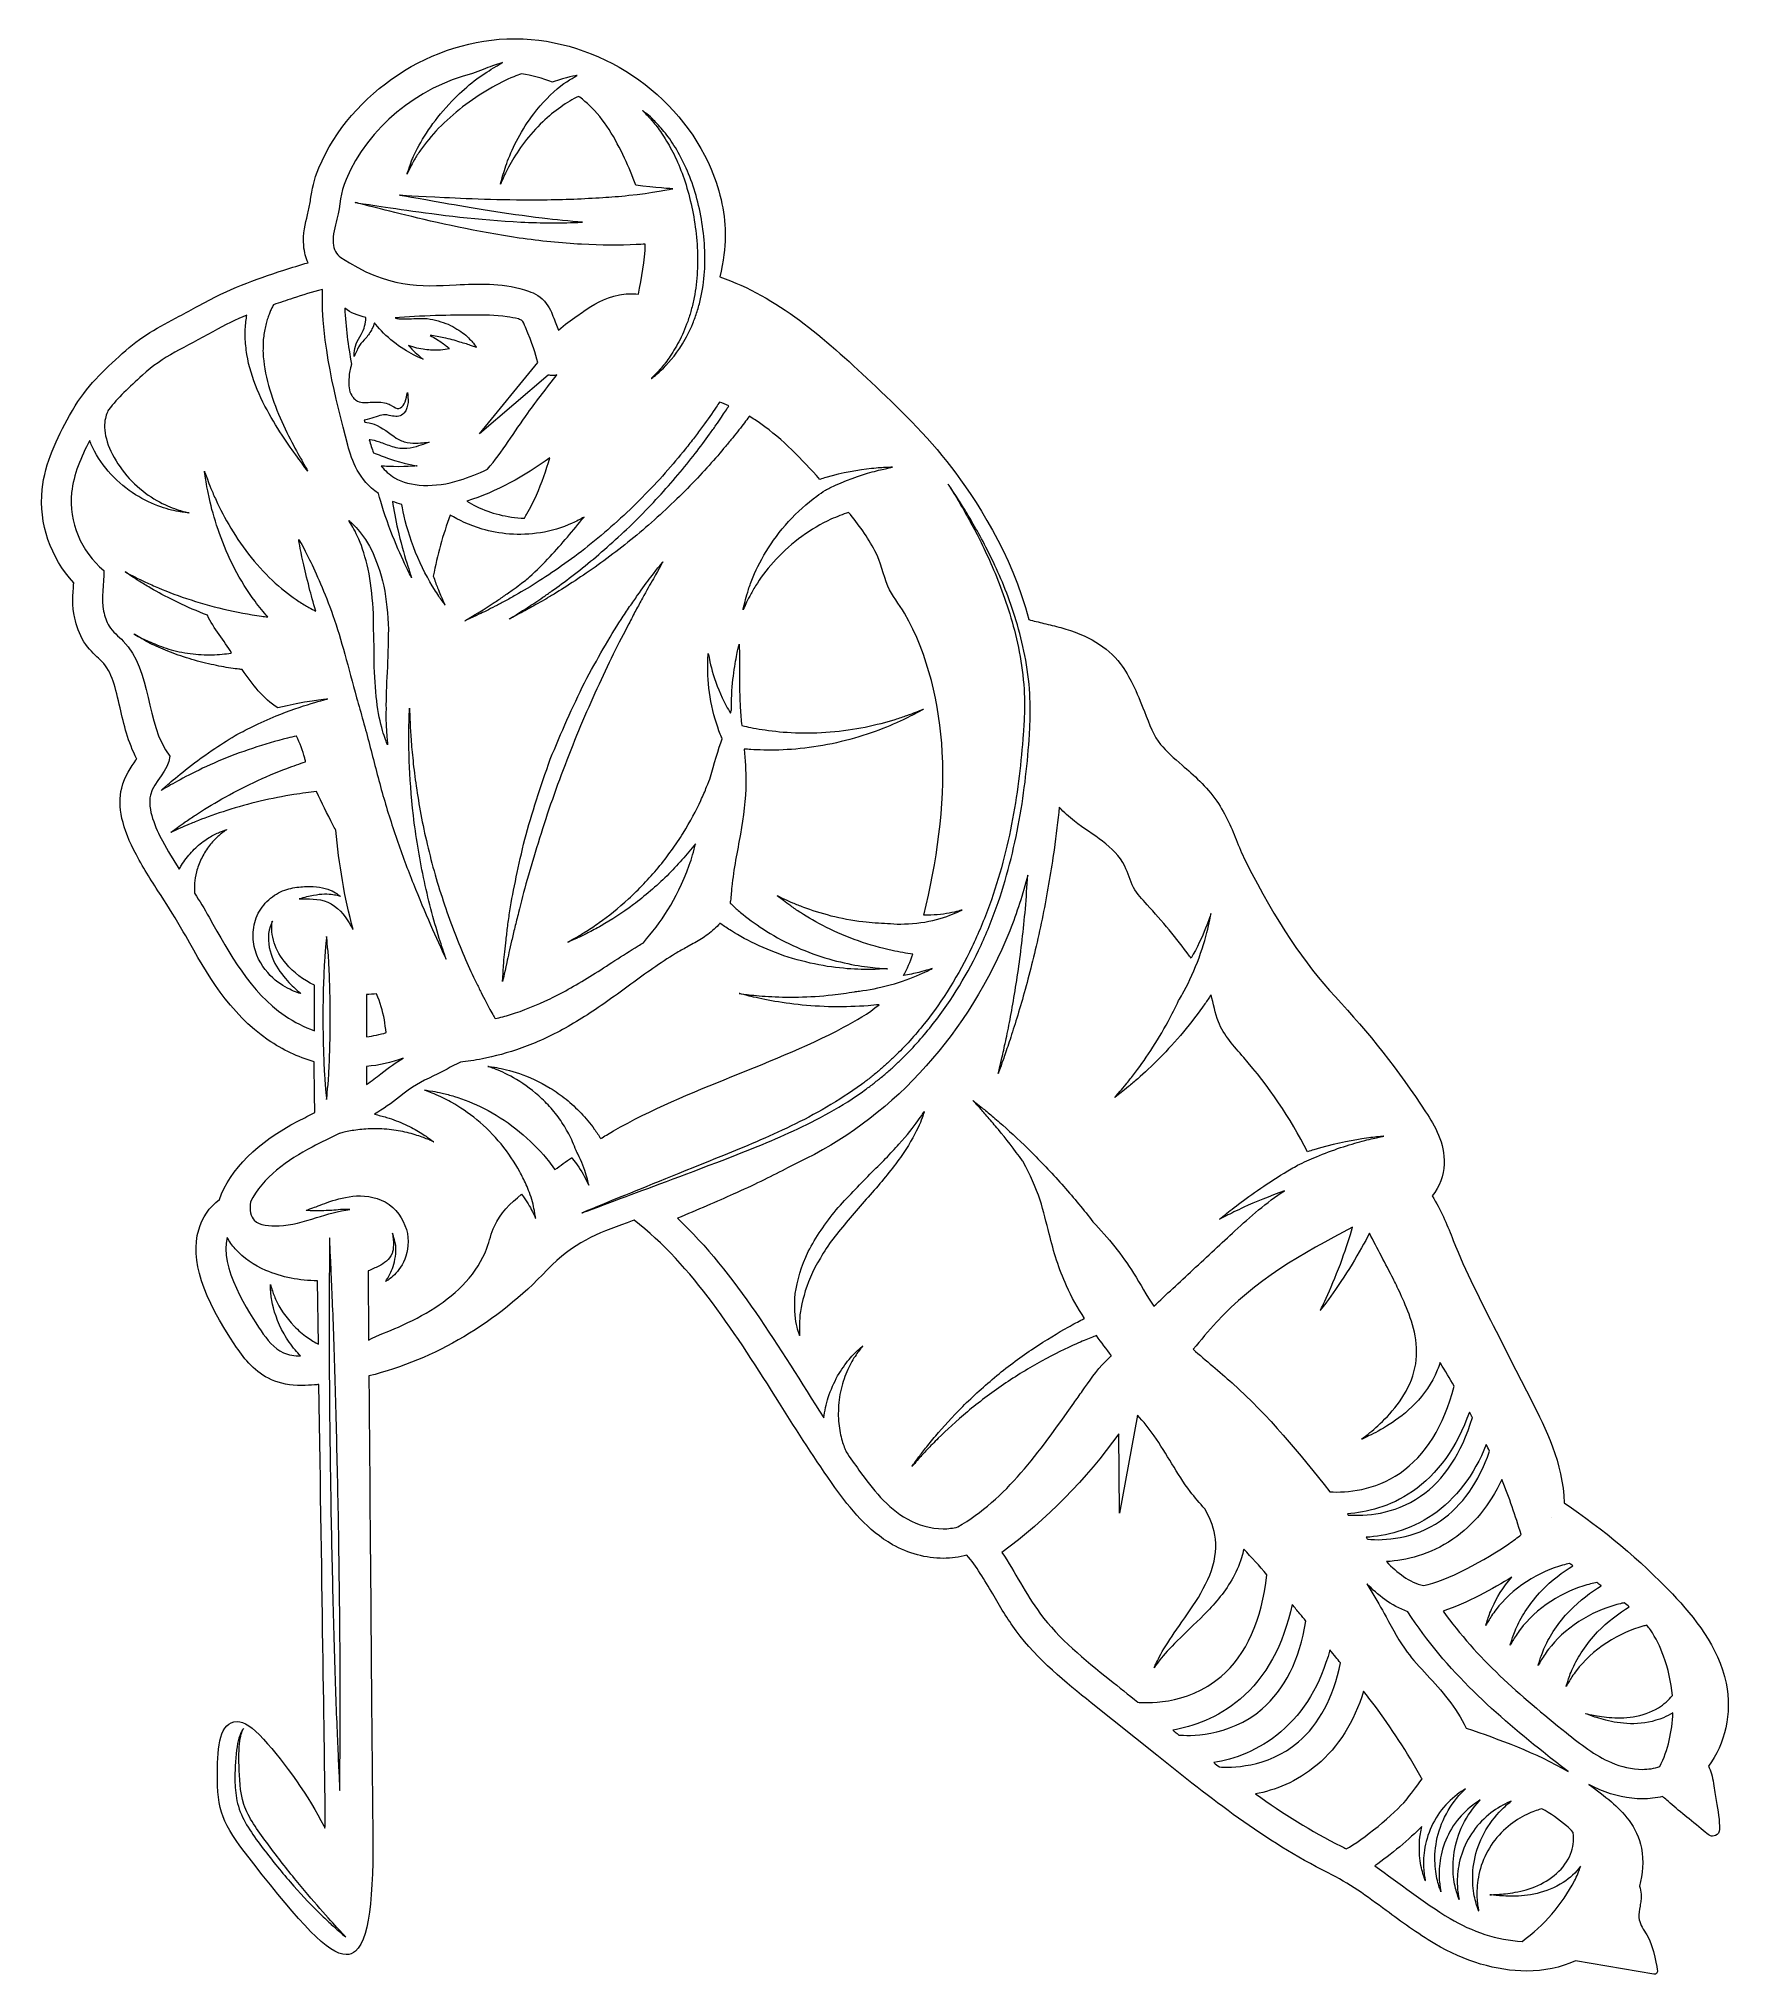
# Model space of a CAD drawing. Header units: inches. Extents: x -3.88 to 3.88, y -4.43 to 4.43.
import ezdxf

# ---------------------------------------------------------------- set-up
doc = ezdxf.new("R2010")
doc.units = ezdxf.units.IN
doc.header["$MEASUREMENT"] = 0
doc.layers.add('Layer 1', color=7, linetype='Continuous')

msp = doc.modelspace()

# ---------------------------------------------------------------- linework, layer by layer
at = {"layer": 'Layer 1', "lineweight": 0}
for points, knots in [([(3.8534, -3.0996), (3.8176, -2.9294), (3.709, -2.7975), (3.6075, -2.6907), (3.6075, -2.6907), (3.4582, -2.5337), (3.2916, -2.3938), (3.1114, -2.2736), (3.1114, -2.2736), (3.1089, -2.0932), (3.023, -1.9248), (2.9633, -1.8075), (2.9633, -1.8075), (2.9633, -1.8075), (2.8907, -1.6654), (2.8907, -1.6654), (2.8907, -1.6654), (2.8907, -1.6654), (2.7998, -1.487), (2.7998, -1.487), (2.7998, -1.487), (2.731, -1.352), (2.6598, -1.2123), (2.6039, -1.0719), (2.6039, -1.0719), (2.6039, -1.0719), (2.5983, -1.0579), (2.5983, -1.0579), (2.5983, -1.0579), (2.5744, -0.9975), (2.5475, -0.9296), (2.5071, -0.8679), (2.5071, -0.8679), (2.54, -0.8249), (2.5611, -0.7737), (2.5624, -0.7222), (2.5624, -0.7222), (2.5648, -0.6245), (2.5196, -0.5471), (2.4771, -0.4822), (2.4771, -0.4822), (2.3547, -0.2954), (2.2153, -0.118), (2.0627, 0.0451), (2.0627, 0.0451), (1.9224, 0.1953), (1.7929, 0.3904), (1.6552, 0.6588), (1.6552, 0.6588), (1.6405, 0.6876), (1.6276, 0.7195), (1.6139, 0.7533), (1.6139, 0.7533), (1.59, 0.8123), (1.5629, 0.879), (1.5202, 0.9407), (1.5202, 0.9407), (1.473, 1.009), (1.4139, 1.0601), (1.3617, 1.1051), (1.3617, 1.1051), (1.3242, 1.1374), (1.2888, 1.168), (1.2622, 1.2007), (1.2622, 1.2007), (1.2329, 1.2368), (1.2113, 1.2926), (1.1885, 1.3515), (1.1885, 1.3515), (1.1722, 1.3932), (1.1555, 1.4364), (1.1338, 1.4785), (1.1338, 1.4785), (1.1192, 1.5071), (1.1026, 1.5393), (1.0778, 1.5714), (1.0778, 1.5714), (1.019, 1.6473), (0.9301, 1.701), (0.806, 1.7354), (0.806, 1.7354), (0.7795, 1.7428), (0.7535, 1.7488), (0.7285, 1.7548), (0.7285, 1.7548), (0.7044, 1.7604), (0.6811, 1.7659), (0.659, 1.7721), (0.659, 1.7721), (0.5835, 2.0721), (0.4081, 2.3338), (0.3049, 2.469), (0.3049, 2.469), (0.1905, 2.6189), (0.0557, 2.7466), (-0.0633, 2.8594), (-0.0633, 2.8594), (-0.2781, 3.0628), (-0.4938, 3.2522), (-0.7559, 3.3413), (-0.7559, 3.3413), (-0.7402, 3.4159), (-0.7324, 3.4752), (-0.7316, 3.5235), (-0.7316, 3.5235), (-0.73, 3.624), (-0.7517, 3.7285), (-0.7961, 3.8343), (-0.7961, 3.8343), (-0.9434, 4.1849), (-1.312, 4.4309), (-1.6924, 4.4324), (-1.6924, 4.4324), (-1.6924, 4.4324), (-1.696, 4.4325), (-1.696, 4.4325), (-1.696, 4.4325), (-1.696, 4.4325), (-1.696, 4.4325), (-1.696, 4.4325), (-1.696, 4.4325), (-2.0748, 4.4325), (-2.4439, 4.1895), (-2.5935, 3.8416), (-2.5935, 3.8416), (-2.6169, 3.787), (-2.6244, 3.7396), (-2.631, 3.6978), (-2.631, 3.6978), (-2.6342, 3.6776), (-2.6372, 3.6584), (-2.6419, 3.6395), (-2.6419, 3.6395), (-2.643, 3.635), (-2.6442, 3.6305), (-2.6453, 3.626), (-2.6453, 3.626), (-2.6553, 3.5879), (-2.6677, 3.5403), (-2.6628, 3.4849), (-2.6628, 3.4849), (-2.66, 3.4543), (-2.6528, 3.4285), (-2.6427, 3.4065), (-2.6427, 3.4065), (-2.6814, 3.396), (-2.7184, 3.3841), (-2.7535, 3.3726), (-2.7535, 3.3726), (-2.8921, 3.3276), (-3.0013, 3.2895), (-3.1451, 3.2086), (-3.1451, 3.2086), (-3.1751, 3.1918), (-3.2046, 3.1762), (-3.233, 3.1612), (-3.233, 3.1612), (-3.325, 3.1127), (-3.4119, 3.0669), (-3.4938, 2.991), (-3.4938, 2.991), (-3.4938, 2.991), (-3.5083, 2.9776), (-3.5083, 2.9776), (-3.5083, 2.9776), (-3.5974, 2.8953), (-3.6678, 2.8303), (-3.7354, 2.707), (-3.7354, 2.707), (-3.7941, 2.5998), (-3.848, 2.4932), (-3.8609, 2.3674), (-3.8609, 2.3674), (-3.8769, 2.2119), (-3.8223, 2.0543), (-3.7164, 1.941), (-3.7164, 1.941), (-3.7166, 1.9391), (-3.7167, 1.9371), (-3.7169, 1.9351), (-3.7169, 1.9351), (-3.7205, 1.8883), (-3.7246, 1.8352), (-3.7114, 1.7788), (-3.7114, 1.7788), (-3.7032, 1.7442), (-3.6925, 1.7073), (-3.6694, 1.6704), (-3.6694, 1.6704), (-3.6482, 1.6366), (-3.623, 1.6134), (-3.6027, 1.5947), (-3.6027, 1.5947), (-3.5967, 1.5891), (-3.5909, 1.5837), (-3.5866, 1.5793), (-3.5866, 1.5793), (-3.5419, 1.5335), (-3.5242, 1.4567), (-3.5038, 1.3677), (-3.5038, 1.3677), (-3.4866, 1.293), (-3.4676, 1.2106), (-3.4277, 1.1335), (-3.4277, 1.1335), (-3.4291, 1.1316), (-3.4303, 1.1298), (-3.4315, 1.1282), (-3.4315, 1.1282), (-3.4534, 1.0977), (-3.4832, 1.0561), (-3.4968, 1.0002), (-3.4968, 1.0002), (-3.5171, 0.9164), (-3.4951, 0.8162), (-3.4295, 0.6939), (-3.4295, 0.6939), (-3.3948, 0.6294), (-3.3549, 0.5676), (-3.3164, 0.5077), (-3.3164, 0.5077), (-3.2822, 0.4548), (-3.247, 0.4001), (-3.2146, 0.3426), (-3.2146, 0.3426), (-3.2146, 0.3426), (-3.2036, 0.323), (-3.2036, 0.323), (-3.2036, 0.323), (-3.1059, 0.1492), (-3.0049, -0.0306), (-2.8251, -0.1539), (-2.8251, -0.1539), (-2.7593, -0.1988), (-2.6887, -0.2321), (-2.6155, -0.2527), (-2.6155, -0.2527), (-2.615, -0.2849), (-2.6145, -0.3179), (-2.6139, -0.3517), (-2.6139, -0.3517), (-2.6139, -0.3517), (-2.6139, -0.3517), (-2.6139, -0.3517), (-2.6139, -0.3517), (-2.6133, -0.3954), (-2.6126, -0.4401), (-2.612, -0.486), (-2.612, -0.486), (-2.6364, -0.4982), (-2.6613, -0.5106), (-2.6862, -0.5237), (-2.6862, -0.5237), (-2.8764, -0.6226), (-2.9983, -0.7438), (-3.0493, -0.8847), (-3.0493, -0.8847), (-3.0954, -0.9196), (-3.1277, -0.9666), (-3.144, -1.0232), (-3.144, -1.0232), (-3.1829, -1.1584), (-3.1277, -1.3293), (-2.9704, -1.5614), (-2.9704, -1.5614), (-2.9334, -1.6159), (-2.8854, -1.6762), (-2.8105, -1.7094), (-2.8105, -1.7094), (-2.7703, -1.7272), (-2.7251, -1.7359), (-2.6724, -1.7359), (-2.6724, -1.7359), (-2.6511, -1.7359), (-2.6311, -1.7346), (-2.6129, -1.7331), (-2.6129, -1.7331), (-2.6062, -1.7327), (-2.5996, -1.7317), (-2.593, -1.7312), (-2.593, -1.7312), (-2.593, -1.7312), (-2.5903, -1.9125), (-2.5903, -1.9125), (-2.5903, -1.9125), (-2.5766, -2.815), (-2.5643, -3.6424), (-2.5643, -3.6946), (-2.5643, -3.6946), (-2.5643, -3.712), (-2.5643, -3.7392), (-2.5653, -3.7633), (-2.5653, -3.7633), (-2.567, -3.76), (-2.5689, -3.7564), (-2.5708, -3.7526), (-2.5708, -3.7526), (-2.6368, -3.6233), (-2.7478, -3.4638), (-2.8469, -3.3557), (-2.8469, -3.3557), (-2.8995, -3.2984), (-2.9347, -3.275), (-2.9684, -3.275), (-2.9684, -3.275), (-3.0469, -3.275), (-3.0579, -3.3878), (-3.0582, -3.5097), (-3.0582, -3.5097), (-3.0586, -3.6839), (-3.0369, -3.7421), (-2.9133, -3.899), (-2.9133, -3.899), (-2.9133, -3.899), (-2.8911, -3.9273), (-2.8911, -3.9273), (-2.8911, -3.9273), (-2.6798, -4.1965), (-2.5498, -4.3424), (-2.4683, -4.3424), (-2.4683, -4.3424), (-2.4521, -4.3424), (-2.4374, -4.3369), (-2.4259, -4.3265), (-2.4259, -4.3265), (-2.3527, -4.2605), (-2.3414, -4.0248), (-2.347, -3.6913), (-2.347, -3.6913), (-2.3489, -3.5772), (-2.356, -2.7174), (-2.3632, -1.81), (-2.3632, -1.81), (-2.3632, -1.81), (-2.3642, -1.6922), (-2.3642, -1.6922), (-2.3642, -1.6922), (-2.0619, -1.6168), (-1.7782, -1.4495), (-1.5471, -1.2064), (-1.5471, -1.2064), (-1.4269, -1.0798), (-1.3186, -1.0403), (-1.1816, -0.9903), (-1.1816, -0.9903), (-1.1709, -0.9863), (-1.1601, -0.9824), (-1.1491, -0.9784), (-1.1491, -0.9784), (-0.8825, -1.1838), (-0.6797, -1.5051), (-0.4831, -1.8165), (-0.4831, -1.8165), (-0.4013, -1.946), (-0.3166, -2.0801), (-0.2291, -2.2025), (-0.2291, -2.2025), (-0.1591, -2.3005), (-0.0786, -2.4001), (0.0354, -2.4649), (0.0354, -2.4649), (0.1065, -2.5053), (0.1888, -2.5276), (0.2674, -2.5276), (0.2674, -2.5276), (0.3047, -2.5276), (0.341, -2.5226), (0.3753, -2.513), (0.3753, -2.513), (0.4193, -2.5635), (0.4557, -2.6257), (0.4937, -2.6905), (0.4937, -2.6905), (0.5264, -2.7462), (0.5601, -2.8037), (0.6014, -2.8596), (0.6014, -2.8596), (0.7001, -2.9931), (0.8302, -3.0971), (0.9449, -3.1887), (0.9449, -3.1887), (0.9449, -3.1887), (1.2457, -3.4292), (1.2457, -3.4292), (1.2457, -3.4292), (1.4886, -3.6233), (1.7396, -3.824), (2.0302, -3.9675), (2.0302, -3.9675), (2.1264, -4.015), (2.209, -4.076), (2.2964, -4.1403), (2.2964, -4.1403), (2.3658, -4.1915), (2.4375, -4.2443), (2.5199, -4.2934), (2.5199, -4.2934), (2.6542, -4.3734), (2.8032, -4.4175), (2.9394, -4.4175), (2.9394, -4.4175), (3.0201, -4.4175), (3.0959, -4.4015), (3.1637, -4.3712), (3.1637, -4.3712), (3.1637, -4.3712), (3.5224, -4.4323), (3.5224, -4.4323), (3.5224, -4.4323), (3.5233, -4.4324), (3.524, -4.4325), (3.5249, -4.4325), (3.5249, -4.4325), (3.5285, -4.4325), (3.5321, -4.4311), (3.5348, -4.4285), (3.5348, -4.4285), (3.538, -4.4254), (3.5397, -4.4208), (3.5391, -4.4163), (3.5391, -4.4163), (3.5385, -4.412), (3.5254, -4.3096), (3.4899, -4.2512), (3.4899, -4.2512), (3.4899, -4.2512), (3.4847, -4.2428), (3.4847, -4.2428), (3.4847, -4.2428), (3.4706, -4.22), (3.4573, -4.1984), (3.4547, -4.173), (3.4547, -4.173), (3.4531, -4.1561), (3.4561, -4.1386), (3.4595, -4.12), (3.4595, -4.12), (3.461, -4.1114), (3.4625, -4.1029), (3.4636, -4.0943), (3.4636, -4.0943), (3.4653, -4.0806), (3.467, -4.0522), (3.4565, -4.029), (3.4565, -4.029), (3.4722, -3.973), (3.4771, -3.9142), (3.4662, -3.8555), (3.4662, -3.8555), (3.4477, -3.7562), (3.3788, -3.6869), (3.3286, -3.6434), (3.3286, -3.6434), (3.2952, -3.6145), (3.2604, -3.5879), (3.2246, -3.5632), (3.2246, -3.5632), (3.241, -3.572), (3.2579, -3.5802), (3.2754, -3.5877), (3.2754, -3.5877), (3.3389, -3.615), (3.4061, -3.6293), (3.4698, -3.6293), (3.4698, -3.6293), (3.5021, -3.6293), (3.5331, -3.6253), (3.5631, -3.6182), (3.5631, -3.6182), (3.5691, -3.6234), (3.5753, -3.6288), (3.5818, -3.6344), (3.5818, -3.6344), (3.6027, -3.6525), (3.6264, -3.673), (3.6562, -3.6982), (3.6562, -3.6982), (3.6761, -3.7151), (3.7117, -3.7437), (3.7402, -3.7668), (3.7402, -3.7668), (3.7526, -3.7767), (3.7639, -3.7858), (3.7724, -3.7928), (3.7724, -3.7928), (3.7781, -3.7974), (3.7852, -3.7998), (3.7922, -3.7998), (3.7922, -3.7998), (3.7967, -3.7998), (3.8012, -3.7988), (3.8054, -3.7969), (3.8054, -3.7969), (3.8163, -3.7918), (3.8233, -3.781), (3.8235, -3.7691), (3.8235, -3.7691), (3.8243, -3.7272), (3.8169, -3.6854), (3.8085, -3.6369), (3.8085, -3.6369), (3.8043, -3.6127), (3.8, -3.5876), (3.796, -3.5594), (3.796, -3.5594), (3.7912, -3.5257), (3.783, -3.5002), (3.773, -3.4787), (3.773, -3.4787), (3.8489, -3.3777), (3.8822, -3.2377), (3.8534, -3.0996)], [0, 0, 0, 0, 0.007752, 0.007752, 0.007752, 0.007752, 0.015504, 0.015504, 0.015504, 0.015504, 0.023256, 0.023256, 0.023256, 0.023256, 0.031008, 0.031008, 0.031008, 0.031008, 0.03876, 0.03876, 0.03876, 0.03876, 0.046512, 0.046512, 0.046512, 0.046512, 0.054264, 0.054264, 0.054264, 0.054264, 0.062016, 0.062016, 0.062016, 0.062016, 0.069767, 0.069767, 0.069767, 0.069767, 0.077519, 0.077519, 0.077519, 0.077519, 0.085271, 0.085271, 0.085271, 0.085271, 0.093023, 0.093023, 0.093023, 0.093023, 0.100775, 0.100775, 0.100775, 0.100775, 0.108527, 0.108527, 0.108527, 0.108527, 0.116279, 0.116279, 0.116279, 0.116279, 0.124031, 0.124031, 0.124031, 0.124031, 0.131783, 0.131783, 0.131783, 0.131783, 0.139535, 0.139535, 0.139535, 0.139535, 0.147287, 0.147287, 0.147287, 0.147287, 0.155039, 0.155039, 0.155039, 0.155039, 0.162791, 0.162791, 0.162791, 0.162791, 0.170543, 0.170543, 0.170543, 0.170543, 0.178295, 0.178295, 0.178295, 0.178295, 0.186047, 0.186047, 0.186047, 0.186047, 0.193798, 0.193798, 0.193798, 0.193798, 0.20155, 0.20155, 0.20155, 0.20155, 0.209302, 0.209302, 0.209302, 0.209302, 0.217054, 0.217054, 0.217054, 0.217054, 0.224806, 0.224806, 0.224806, 0.224806, 0.232558, 0.232558, 0.232558, 0.232558, 0.24031, 0.24031, 0.24031, 0.24031, 0.248062, 0.248062, 0.248062, 0.248062, 0.255814, 0.255814, 0.255814, 0.255814, 0.263566, 0.263566, 0.263566, 0.263566, 0.271318, 0.271318, 0.271318, 0.271318, 0.27907, 0.27907, 0.27907, 0.27907, 0.286822, 0.286822, 0.286822, 0.286822, 0.294574, 0.294574, 0.294574, 0.294574, 0.302326, 0.302326, 0.302326, 0.302326, 0.310078, 0.310078, 0.310078, 0.310078, 0.317829, 0.317829, 0.317829, 0.317829, 0.325581, 0.325581, 0.325581, 0.325581, 0.333333, 0.333333, 0.333333, 0.333333, 0.341085, 0.341085, 0.341085, 0.341085, 0.348837, 0.348837, 0.348837, 0.348837, 0.356589, 0.356589, 0.356589, 0.356589, 0.364341, 0.364341, 0.364341, 0.364341, 0.372093, 0.372093, 0.372093, 0.372093, 0.379845, 0.379845, 0.379845, 0.379845, 0.387597, 0.387597, 0.387597, 0.387597, 0.395349, 0.395349, 0.395349, 0.395349, 0.403101, 0.403101, 0.403101, 0.403101, 0.410853, 0.410853, 0.410853, 0.410853, 0.418605, 0.418605, 0.418605, 0.418605, 0.426357, 0.426357, 0.426357, 0.426357, 0.434109, 0.434109, 0.434109, 0.434109, 0.44186, 0.44186, 0.44186, 0.44186, 0.449612, 0.449612, 0.449612, 0.449612, 0.457364, 0.457364, 0.457364, 0.457364, 0.465116, 0.465116, 0.465116, 0.465116, 0.472868, 0.472868, 0.472868, 0.472868, 0.48062, 0.48062, 0.48062, 0.48062, 0.488372, 0.488372, 0.488372, 0.488372, 0.496124, 0.496124, 0.496124, 0.496124, 0.503876, 0.503876, 0.503876, 0.503876, 0.511628, 0.511628, 0.511628, 0.511628, 0.51938, 0.51938, 0.51938, 0.51938, 0.527132, 0.527132, 0.527132, 0.527132, 0.534884, 0.534884, 0.534884, 0.534884, 0.542636, 0.542636, 0.542636, 0.542636, 0.550388, 0.550388, 0.550388, 0.550388, 0.55814, 0.55814, 0.55814, 0.55814, 0.565891, 0.565891, 0.565891, 0.565891, 0.573643, 0.573643, 0.573643, 0.573643, 0.581395, 0.581395, 0.581395, 0.581395, 0.589147, 0.589147, 0.589147, 0.589147, 0.596899, 0.596899, 0.596899, 0.596899, 0.604651, 0.604651, 0.604651, 0.604651, 0.612403, 0.612403, 0.612403, 0.612403, 0.620155, 0.620155, 0.620155, 0.620155, 0.627907, 0.627907, 0.627907, 0.627907, 0.635659, 0.635659, 0.635659, 0.635659, 0.643411, 0.643411, 0.643411, 0.643411, 0.651163, 0.651163, 0.651163, 0.651163, 0.658915, 0.658915, 0.658915, 0.658915, 0.666667, 0.666667, 0.666667, 0.666667, 0.674419, 0.674419, 0.674419, 0.674419, 0.682171, 0.682171, 0.682171, 0.682171, 0.689922, 0.689922, 0.689922, 0.689922, 0.697674, 0.697674, 0.697674, 0.697674, 0.705426, 0.705426, 0.705426, 0.705426, 0.713178, 0.713178, 0.713178, 0.713178, 0.72093, 0.72093, 0.72093, 0.72093, 0.728682, 0.728682, 0.728682, 0.728682, 0.736434, 0.736434, 0.736434, 0.736434, 0.744186, 0.744186, 0.744186, 0.744186, 0.751938, 0.751938, 0.751938, 0.751938, 0.75969, 0.75969, 0.75969, 0.75969, 0.767442, 0.767442, 0.767442, 0.767442, 0.775194, 0.775194, 0.775194, 0.775194, 0.782946, 0.782946, 0.782946, 0.782946, 0.790698, 0.790698, 0.790698, 0.790698, 0.79845, 0.79845, 0.79845, 0.79845, 0.806202, 0.806202, 0.806202, 0.806202, 0.813953, 0.813953, 0.813953, 0.813953, 0.821705, 0.821705, 0.821705, 0.821705, 0.829457, 0.829457, 0.829457, 0.829457, 0.837209, 0.837209, 0.837209, 0.837209, 0.844961, 0.844961, 0.844961, 0.844961, 0.852713, 0.852713, 0.852713, 0.852713, 0.860465, 0.860465, 0.860465, 0.860465, 0.868217, 0.868217, 0.868217, 0.868217, 0.875969, 0.875969, 0.875969, 0.875969, 0.883721, 0.883721, 0.883721, 0.883721, 0.891473, 0.891473, 0.891473, 0.891473, 0.899225, 0.899225, 0.899225, 0.899225, 0.906977, 0.906977, 0.906977, 0.906977, 0.914729, 0.914729, 0.914729, 0.914729, 0.922481, 0.922481, 0.922481, 0.922481, 0.930233, 0.930233, 0.930233, 0.930233, 0.937984, 0.937984, 0.937984, 0.937984, 0.945736, 0.945736, 0.945736, 0.945736, 0.953488, 0.953488, 0.953488, 0.953488, 0.96124, 0.96124, 0.96124, 0.96124, 0.968992, 0.968992, 0.968992, 0.968992, 0.976744, 0.976744, 0.976744, 0.976744, 0.984496, 0.984496, 0.984496, 0.984496, 1, 1, 1, 1]), ([(-2.5105, 3.6065), (-2.4939, 3.6725), (-2.4959, 3.7256), (-2.469, 3.788), (-2.469, 3.788), (-2.3659, 4.0281), (-2.1424, 4.2095), (-1.89, 4.2726), (-1.89, 4.2726), (-1.8567, 4.2863), (-1.8238, 4.299), (-1.7983, 4.308), (-1.7983, 4.308), (-1.7705, 4.3178), (-1.7517, 4.3235), (-1.7517, 4.3235), (-1.7517, 4.3235), (-1.7517, 4.3235), (-1.7689, 4.3139), (-1.7937, 4.2984), (-1.7937, 4.2984), (-1.8185, 4.2832), (-1.8505, 4.2619), (-1.8821, 4.2399), (-1.8821, 4.2399), (-1.912, 4.2153), (-1.9419, 4.1884), (-1.9702, 4.1601), (-1.9702, 4.1601), (-2.007, 4.1227), (-2.0413, 4.0831), (-2.0705, 4.044), (-2.0705, 4.044), (-2.0992, 4.0043), (-2.1239, 3.966), (-2.1413, 3.9312), (-2.1413, 3.9312), (-2.1457, 3.9225), (-2.15, 3.9143), (-2.154, 3.9064), (-2.154, 3.9064), (-2.1577, 3.8984), (-2.1607, 3.8905), (-2.1639, 3.8833), (-2.1639, 3.8833), (-2.1699, 3.8688), (-2.1755, 3.8563), (-2.1786, 3.8455), (-2.1786, 3.8455), (-2.1854, 3.8241), (-2.1894, 3.8118), (-2.1894, 3.8118), (-2.1894, 3.8118), (-2.1894, 3.8118), (-2.1839, 3.8234), (-2.1743, 3.8436), (-2.1743, 3.8436), (-2.17, 3.8539), (-2.1628, 3.8655), (-2.1551, 3.879), (-2.1551, 3.879), (-2.1511, 3.8856), (-2.1472, 3.8928), (-2.1425, 3.9001), (-2.1425, 3.9001), (-2.1376, 3.9073), (-2.1324, 3.9148), (-2.127, 3.9226), (-2.127, 3.9226), (-2.1058, 3.9541), (-2.0771, 3.988), (-2.0448, 4.0221), (-2.0448, 4.0221), (-2.0118, 4.056), (-1.9743, 4.0895), (-1.9348, 4.1202), (-1.9348, 4.1202), (-1.8554, 4.1812), (-1.7684, 4.2306), (-1.7006, 4.2581), (-1.7006, 4.2581), (-1.6881, 4.2635), (-1.6765, 4.2679), (-1.6656, 4.2719), (-1.6656, 4.2719), (-1.6168, 4.2643), (-1.5686, 4.2517), (-1.5228, 4.2334), (-1.5228, 4.2334), (-1.5204, 4.2343), (-1.5181, 4.2351), (-1.5156, 4.236), (-1.5156, 4.236), (-1.4635, 4.2545), (-1.4102, 4.2645), (-1.4102, 4.2645), (-1.4102, 4.2645), (-1.4102, 4.2645), (-1.4476, 4.2439), (-1.4854, 4.2168), (-1.4854, 4.2168), (-1.4853, 4.2168), (-1.4853, 4.2167), (-1.4852, 4.2167), (-1.4852, 4.2167), (-1.528, 4.1814), (-1.5717, 4.1375), (-1.6086, 4.0888), (-1.6086, 4.0888), (-1.6647, 4.0164), (-1.7051, 3.9351), (-1.7285, 3.8725), (-1.7285, 3.8725), (-1.7348, 3.8571), (-1.7392, 3.8423), (-1.7434, 3.8294), (-1.7434, 3.8294), (-1.7478, 3.8167), (-1.7511, 3.8053), (-1.7534, 3.796), (-1.7534, 3.796), (-1.7583, 3.7773), (-1.7612, 3.7666), (-1.7612, 3.7666), (-1.7612, 3.7666), (-1.7612, 3.7666), (-1.7568, 3.7767), (-1.7489, 3.7943), (-1.7489, 3.7943), (-1.7452, 3.8032), (-1.7403, 3.8138), (-1.734, 3.8256), (-1.734, 3.8256), (-1.7278, 3.8375), (-1.7214, 3.8511), (-1.7129, 3.8652), (-1.7129, 3.8652), (-1.6807, 3.9223), (-1.6297, 3.9936), (-1.5674, 4.052), (-1.5674, 4.052), (-1.515, 4.1023), (-1.4555, 4.1426), (-1.4041, 4.1685), (-1.4041, 4.1685), (-1.3878, 4.1567), (-1.3719, 4.1442), (-1.3571, 4.1304), (-1.3571, 4.1304), (-1.2847, 4.0629), (-1.2349, 3.9747), (-1.1927, 3.8851), (-1.1927, 3.8851), (-1.1737, 3.8447), (-1.156, 3.8036), (-1.1411, 3.7615), (-1.1411, 3.7615), (-1.0529, 3.7498), (-0.9719, 3.7451), (-0.9719, 3.7451), (-0.9719, 3.7451), (-0.9719, 3.7451), (-1.0715, 3.7256), (-1.1736, 3.7152), (-1.1736, 3.7152), (-1.2155, 3.7105), (-1.2576, 3.7074), (-1.2928, 3.7055), (-1.2928, 3.7055), (-1.378, 3.6996), (-1.4713, 3.6957), (-1.5649, 3.695), (-1.5649, 3.695), (-1.7291, 3.6934), (-1.8941, 3.6998), (-2.0178, 3.7056), (-2.0178, 3.7056), (-2.1417, 3.7118), (-2.2242, 3.7161), (-2.2242, 3.7161), (-2.2242, 3.7161), (-2.2242, 3.7161), (-2.1429, 3.7013), (-2.0207, 3.6793), (-2.0207, 3.6793), (-1.8985, 3.6577), (-1.7351, 3.6302), (-1.5696, 3.6106), (-1.5696, 3.6106), (-1.5076, 3.603), (-1.4451, 3.5968), (-1.3848, 3.592), (-1.3848, 3.592), (-1.3865, 3.5919), (-1.3883, 3.5918), (-1.39, 3.5917), (-1.39, 3.5917), (-1.4784, 3.588), (-1.5731, 3.5885), (-1.668, 3.593), (-1.668, 3.593), (-1.8579, 3.6019), (-2.048, 3.6267), (-2.1904, 3.647), (-2.1904, 3.647), (-2.3327, 3.6676), (-2.4275, 3.6826), (-2.4275, 3.6826), (-2.4275, 3.6826), (-2.4275, 3.6826), (-2.3346, 3.6586), (-2.1947, 3.6243), (-2.1947, 3.6243), (-2.0547, 3.5905), (-1.867, 3.5473), (-1.675, 3.5197), (-1.675, 3.5197), (-1.579, 3.5059), (-1.4822, 3.496), (-1.3907, 3.491), (-1.3907, 3.491), (-1.2993, 3.4861), (-1.2133, 3.4862), (-1.1393, 3.4894), (-1.1393, 3.4894), (-1.125, 3.4901), (-1.1111, 3.4908), (-1.0977, 3.4918), (-1.0977, 3.4918), (-1.1004, 3.4149), (-1.1137, 3.338), (-1.1295, 3.2619), (-1.1295, 3.2619), (-1.1593, 3.2665), (-1.1897, 3.2654), (-1.2166, 3.2597), (-1.2166, 3.2597), (-1.288, 3.2447), (-1.3392, 3.2131), (-1.3798, 3.1843), (-1.3798, 3.1843), (-1.3903, 3.1768), (-1.4005, 3.1698), (-1.4106, 3.1629), (-1.4106, 3.1629), (-1.439, 3.1433), (-1.468, 3.1235), (-1.496, 3.0982), (-1.496, 3.0982), (-1.5031, 3.1172), (-1.5112, 3.1382), (-1.5209, 3.162), (-1.5209, 3.162), (-1.5294, 3.1828), (-1.5424, 3.2143), (-1.5698, 3.2404), (-1.5698, 3.2404), (-1.596, 3.2653), (-1.628, 3.275), (-1.6513, 3.2821), (-1.6513, 3.2821), (-1.762, 3.3155), (-1.8648, 3.3102), (-1.9641, 3.3051), (-1.9641, 3.3051), (-2.1256, 3.2968), (-2.2785, 3.2894), (-2.4922, 3.43), (-2.4922, 3.43), (-2.5143, 3.4474), (-2.525, 3.4654), (-2.5279, 3.4969), (-2.5279, 3.4969), (-2.5311, 3.5339), (-2.5196, 3.5704), (-2.5105, 3.6065)], [0, 0, 0, 0, 0.014286, 0.014286, 0.014286, 0.014286, 0.028571, 0.028571, 0.028571, 0.028571, 0.042857, 0.042857, 0.042857, 0.042857, 0.057143, 0.057143, 0.057143, 0.057143, 0.071429, 0.071429, 0.071429, 0.071429, 0.085714, 0.085714, 0.085714, 0.085714, 0.1, 0.1, 0.1, 0.1, 0.114286, 0.114286, 0.114286, 0.114286, 0.128571, 0.128571, 0.128571, 0.128571, 0.142857, 0.142857, 0.142857, 0.142857, 0.157143, 0.157143, 0.157143, 0.157143, 0.171429, 0.171429, 0.171429, 0.171429, 0.185714, 0.185714, 0.185714, 0.185714, 0.2, 0.2, 0.2, 0.2, 0.214286, 0.214286, 0.214286, 0.214286, 0.228571, 0.228571, 0.228571, 0.228571, 0.242857, 0.242857, 0.242857, 0.242857, 0.257143, 0.257143, 0.257143, 0.257143, 0.271429, 0.271429, 0.271429, 0.271429, 0.285714, 0.285714, 0.285714, 0.285714, 0.3, 0.3, 0.3, 0.3, 0.314286, 0.314286, 0.314286, 0.314286, 0.328571, 0.328571, 0.328571, 0.328571, 0.342857, 0.342857, 0.342857, 0.342857, 0.357143, 0.357143, 0.357143, 0.357143, 0.371429, 0.371429, 0.371429, 0.371429, 0.385714, 0.385714, 0.385714, 0.385714, 0.4, 0.4, 0.4, 0.4, 0.414286, 0.414286, 0.414286, 0.414286, 0.428571, 0.428571, 0.428571, 0.428571, 0.442857, 0.442857, 0.442857, 0.442857, 0.457143, 0.457143, 0.457143, 0.457143, 0.471429, 0.471429, 0.471429, 0.471429, 0.485714, 0.485714, 0.485714, 0.485714, 0.5, 0.5, 0.5, 0.5, 0.514286, 0.514286, 0.514286, 0.514286, 0.528571, 0.528571, 0.528571, 0.528571, 0.542857, 0.542857, 0.542857, 0.542857, 0.557143, 0.557143, 0.557143, 0.557143, 0.571429, 0.571429, 0.571429, 0.571429, 0.585714, 0.585714, 0.585714, 0.585714, 0.6, 0.6, 0.6, 0.6, 0.614286, 0.614286, 0.614286, 0.614286, 0.628571, 0.628571, 0.628571, 0.628571, 0.642857, 0.642857, 0.642857, 0.642857, 0.657143, 0.657143, 0.657143, 0.657143, 0.671429, 0.671429, 0.671429, 0.671429, 0.685714, 0.685714, 0.685714, 0.685714, 0.7, 0.7, 0.7, 0.7, 0.714286, 0.714286, 0.714286, 0.714286, 0.728571, 0.728571, 0.728571, 0.728571, 0.742857, 0.742857, 0.742857, 0.742857, 0.757143, 0.757143, 0.757143, 0.757143, 0.771429, 0.771429, 0.771429, 0.771429, 0.785714, 0.785714, 0.785714, 0.785714, 0.8, 0.8, 0.8, 0.8, 0.814286, 0.814286, 0.814286, 0.814286, 0.828571, 0.828571, 0.828571, 0.828571, 0.842857, 0.842857, 0.842857, 0.842857, 0.857143, 0.857143, 0.857143, 0.857143, 0.871429, 0.871429, 0.871429, 0.871429, 0.885714, 0.885714, 0.885714, 0.885714, 0.9, 0.9, 0.9, 0.9, 0.914286, 0.914286, 0.914286, 0.914286, 0.928571, 0.928571, 0.928571, 0.928571, 0.942857, 0.942857, 0.942857, 0.942857, 0.957143, 0.957143, 0.957143, 0.957143, 0.971429, 0.971429, 0.971429, 0.971429, 1, 1, 1, 1]), ([(-0.9925, 3.9826), (-0.9842, 3.9705), (-0.9748, 3.9579), (-0.9665, 3.9441), (-0.9665, 3.9441), (-0.9488, 3.9169), (-0.932, 3.886), (-0.9164, 3.8522), (-0.9164, 3.8522), (-0.9007, 3.8185), (-0.8861, 3.782), (-0.8742, 3.7432), (-0.8742, 3.7432), (-0.8498, 3.6658), (-0.8331, 3.5805), (-0.8269, 3.4941), (-0.8269, 3.4941), (-0.824, 3.4509), (-0.8238, 3.4074), (-0.8267, 3.3648), (-0.8267, 3.3648), (-0.8294, 3.3221), (-0.8356, 3.2803), (-0.8447, 3.2407), (-0.8447, 3.2407), (-0.8471, 3.231), (-0.8492, 3.2204), (-0.852, 3.2111), (-0.852, 3.2111), (-0.8545, 3.2017), (-0.8571, 3.1923), (-0.8603, 3.1828), (-0.8603, 3.1828), (-0.8662, 3.1639), (-0.8729, 3.146), (-0.88, 3.1287), (-0.88, 3.1287), (-0.8939, 3.0941), (-0.9102, 3.0627), (-0.9271, 3.035), (-0.9271, 3.035), (-0.9608, 2.9793), (-0.998, 2.9396), (-1.0252, 2.9138), (-1.0252, 2.9138), (-1.0388, 2.9009), (-1.0503, 2.8916), (-1.0583, 2.8855), (-1.0583, 2.8855), (-1.0662, 2.8794), (-1.0705, 2.8762), (-1.0705, 2.8762), (-1.0705, 2.8762), (-1.0705, 2.8762), (-1.0666, 2.8799), (-1.0595, 2.887), (-1.0595, 2.887), (-1.0523, 2.8938), (-1.0424, 2.9046), (-1.03, 2.9184), (-1.03, 2.9184), (-1.0175, 2.9322), (-1.0035, 2.9499), (-0.9887, 2.9709), (-0.9887, 2.9709), (-0.9741, 2.9921), (-0.9589, 3.0169), (-0.9442, 3.0447), (-0.9442, 3.0447), (-0.9295, 3.0726), (-0.9158, 3.1039), (-0.9037, 3.1378), (-0.9037, 3.1378), (-0.8977, 3.1547), (-0.892, 3.1725), (-0.8873, 3.1905), (-0.8873, 3.1905), (-0.8848, 3.1993), (-0.8825, 3.2089), (-0.8802, 3.2184), (-0.8802, 3.2184), (-0.8777, 3.2281), (-0.8762, 3.237), (-0.874, 3.2467), (-0.874, 3.2467), (-0.8662, 3.2852), (-0.8621, 3.3256), (-0.8595, 3.3668), (-0.8595, 3.3668), (-0.8571, 3.4079), (-0.8578, 3.4499), (-0.8608, 3.4918), (-0.8608, 3.4918), (-0.8635, 3.5337), (-0.8688, 3.5753), (-0.876, 3.6162), (-0.876, 3.6162), (-0.8836, 3.6569), (-0.8921, 3.6967), (-0.9029, 3.7346), (-0.9029, 3.7346), (-0.9137, 3.7725), (-0.9259, 3.8087), (-0.9396, 3.8421), (-0.9396, 3.8421), (-0.9535, 3.8754), (-0.9678, 3.9066), (-0.9832, 3.9341), (-0.9832, 3.9341), (-0.9984, 3.9618), (-1.0138, 3.9865), (-1.0286, 4.0075), (-1.0286, 4.0075), (-1.0434, 4.0286), (-1.0576, 4.0463), (-1.0697, 4.0602), (-1.0697, 4.0602), (-1.0759, 4.0671), (-1.0814, 4.0734), (-1.0862, 4.0788), (-1.0862, 4.0788), (-1.0912, 4.084), (-1.0955, 4.0884), (-1.099, 4.092), (-1.099, 4.092), (-1.106, 4.0992), (-1.1097, 4.103), (-1.1097, 4.103), (-1.1097, 4.103), (-1.1097, 4.103), (-1.1055, 4.0997), (-1.0978, 4.0934), (-1.0978, 4.0934), (-1.0898, 4.0872), (-1.0785, 4.078), (-1.065, 4.0648), (-1.065, 4.0648), (-1.0514, 4.0518), (-1.0356, 4.0353), (-1.0186, 4.0152), (-1.0186, 4.0152), (-1.01, 4.0054), (-1.0018, 3.9941), (-0.9925, 3.9826)], [0, 0, 0, 0, 0.027027, 0.027027, 0.027027, 0.027027, 0.054054, 0.054054, 0.054054, 0.054054, 0.081081, 0.081081, 0.081081, 0.081081, 0.108108, 0.108108, 0.108108, 0.108108, 0.135135, 0.135135, 0.135135, 0.135135, 0.162162, 0.162162, 0.162162, 0.162162, 0.189189, 0.189189, 0.189189, 0.189189, 0.216216, 0.216216, 0.216216, 0.216216, 0.243243, 0.243243, 0.243243, 0.243243, 0.27027, 0.27027, 0.27027, 0.27027, 0.297297, 0.297297, 0.297297, 0.297297, 0.324324, 0.324324, 0.324324, 0.324324, 0.351351, 0.351351, 0.351351, 0.351351, 0.378378, 0.378378, 0.378378, 0.378378, 0.405405, 0.405405, 0.405405, 0.405405, 0.432432, 0.432432, 0.432432, 0.432432, 0.459459, 0.459459, 0.459459, 0.459459, 0.486486, 0.486486, 0.486486, 0.486486, 0.513514, 0.513514, 0.513514, 0.513514, 0.540541, 0.540541, 0.540541, 0.540541, 0.567568, 0.567568, 0.567568, 0.567568, 0.594595, 0.594595, 0.594595, 0.594595, 0.621622, 0.621622, 0.621622, 0.621622, 0.648649, 0.648649, 0.648649, 0.648649, 0.675676, 0.675676, 0.675676, 0.675676, 0.702703, 0.702703, 0.702703, 0.702703, 0.72973, 0.72973, 0.72973, 0.72973, 0.756757, 0.756757, 0.756757, 0.756757, 0.783784, 0.783784, 0.783784, 0.783784, 0.810811, 0.810811, 0.810811, 0.810811, 0.837838, 0.837838, 0.837838, 0.837838, 0.864865, 0.864865, 0.864865, 0.864865, 0.891892, 0.891892, 0.891892, 0.891892, 0.918919, 0.918919, 0.918919, 0.918919, 0.945946, 0.945946, 0.945946, 0.945946, 1, 1, 1, 1]), ([(-2.5008, -0.5819), (-2.4999, -0.5817), (-2.4992, -0.5814), (-2.4983, -0.5812), (-2.4983, -0.5812), (-2.4925, -0.5794), (-2.4854, -0.5777), (-2.4771, -0.5759), (-2.4771, -0.5759), (-2.4689, -0.5739), (-2.4595, -0.5718), (-2.4492, -0.5701), (-2.4492, -0.5701), (-2.4285, -0.566), (-2.4041, -0.5632), (-2.3775, -0.5612), (-2.3775, -0.5612), (-2.3509, -0.5597), (-2.3223, -0.5597), (-2.2935, -0.5615), (-2.2935, -0.5615), (-2.2647, -0.5638), (-2.2358, -0.5677), (-2.2088, -0.5732), (-2.2088, -0.5732), (-2.182, -0.579), (-2.157, -0.5854), (-2.1359, -0.5928), (-2.1359, -0.5928), (-2.1253, -0.5961), (-2.1157, -0.5997), (-2.1073, -0.6031), (-2.1073, -0.6031), (-2.0987, -0.6062), (-2.0914, -0.6092), (-2.0854, -0.6119), (-2.0854, -0.6119), (-2.0734, -0.6172), (-2.0665, -0.6202), (-2.0665, -0.6202), (-2.0665, -0.6202), (-2.0665, -0.6202), (-2.0726, -0.6158), (-2.0831, -0.6078), (-2.0831, -0.6078), (-2.0884, -0.6038), (-2.0949, -0.5992), (-2.1025, -0.5941), (-2.1025, -0.5941), (-2.1102, -0.5889), (-2.1189, -0.5831), (-2.1288, -0.5774), (-2.1288, -0.5774), (-2.1481, -0.5651), (-2.1718, -0.5527), (-2.198, -0.5404), (-2.198, -0.5404), (-2.2243, -0.5283), (-2.2533, -0.5172), (-2.2832, -0.5078), (-2.2832, -0.5078), (-2.3015, -0.5024), (-2.32, -0.4978), (-2.3384, -0.4938), (-2.3384, -0.4938), (-2.2986, -0.4695), (-2.2601, -0.4434), (-2.2235, -0.4132), (-2.2235, -0.4132), (-2.1678, -0.3672), (-2.1258, -0.345), (-2.0677, -0.3173), (-2.0677, -0.3173), (-2.0257, -0.2972), (-1.9868, -0.2755), (-1.9448, -0.255), (-1.9448, -0.255), (-1.9145, -0.2515), (-1.8808, -0.2466), (-1.844, -0.2396), (-1.844, -0.2396), (-1.7892, -0.2287), (-1.728, -0.2127), (-1.6635, -0.1897), (-1.6635, -0.1897), (-1.5991, -0.1665), (-1.5316, -0.1359), (-1.4642, -0.0986), (-1.4642, -0.0986), (-1.3969, -0.061), (-1.3296, -0.017), (-1.2631, 0.0301), (-1.2631, 0.0301), (-1.1966, 0.0771), (-1.1306, 0.1272), (-1.063, 0.1745), (-1.063, 0.1745), (-1.0292, 0.198), (-0.995, 0.2209), (-0.9601, 0.242), (-0.9601, 0.242), (-0.9426, 0.2524), (-0.925, 0.2626), (-0.9072, 0.2721), (-0.9072, 0.2721), (-0.9072, 0.2721), (-0.8782, 0.2878), (-0.8782, 0.2878), (-0.8782, 0.2878), (-0.8683, 0.2932), (-0.8583, 0.299), (-0.8483, 0.3052), (-0.8483, 0.3052), (-0.8284, 0.3174), (-0.8083, 0.3313), (-0.7895, 0.3477), (-0.7895, 0.3477), (-0.78, 0.3559), (-0.7709, 0.3645), (-0.7623, 0.3738), (-0.7623, 0.3738), (-0.7601, 0.3761), (-0.758, 0.3784), (-0.756, 0.3808), (-0.756, 0.3808), (-0.756, 0.3808), (-0.7558, 0.3811), (-0.7558, 0.3811), (-0.7558, 0.3811), (-0.7543, 0.3803), (-0.7531, 0.3793), (-0.7517, 0.3784), (-0.7517, 0.3784), (-0.7446, 0.3735), (-0.7371, 0.3682), (-0.7291, 0.3626), (-0.7291, 0.3626), (-0.7209, 0.3575), (-0.7123, 0.3521), (-0.7033, 0.3464), (-0.7033, 0.3464), (-0.6676, 0.3234), (-0.6237, 0.3004), (-0.5763, 0.2778), (-0.5763, 0.2778), (-0.5283, 0.256), (-0.476, 0.2363), (-0.4228, 0.2199), (-0.4228, 0.2199), (-0.3694, 0.2043), (-0.3154, 0.1922), (-0.2643, 0.1839), (-0.2643, 0.1839), (-0.2131, 0.1766), (-0.1654, 0.1715), (-0.1243, 0.1705), (-0.1243, 0.1705), (-0.1038, 0.1695), (-0.085, 0.1695), (-0.0684, 0.1697), (-0.0684, 0.1697), (-0.0517, 0.1697), (-0.0373, 0.1701), (-0.0254, 0.1709), (-0.0254, 0.1709), (-0.0016, 0.1722), (0.012, 0.173), (0.012, 0.173), (0.012, 0.173), (0.012, 0.173), (-0.0016, 0.1739), (-0.0253, 0.1756), (-0.0253, 0.1756), (-0.0371, 0.1762), (-0.0514, 0.1778), (-0.0678, 0.1798), (-0.0678, 0.1798), (-0.0842, 0.1816), (-0.1026, 0.1839), (-0.1225, 0.1875), (-0.1225, 0.1875), (-0.1625, 0.1935), (-0.2085, 0.2044), (-0.2569, 0.2176), (-0.2569, 0.2176), (-0.305, 0.2318), (-0.3553, 0.25), (-0.404, 0.2711), (-0.404, 0.2711), (-0.4524, 0.2931), (-0.499, 0.3178), (-0.541, 0.3437), (-0.541, 0.3437), (-0.5824, 0.3703), (-0.62, 0.3964), (-0.6499, 0.4217), (-0.6499, 0.4217), (-0.6575, 0.4278), (-0.6647, 0.4337), (-0.6716, 0.4393), (-0.6716, 0.4393), (-0.6781, 0.4452), (-0.6844, 0.4509), (-0.6903, 0.4562), (-0.6903, 0.4562), (-0.6975, 0.4626), (-0.7037, 0.4684), (-0.7096, 0.4739), (-0.7096, 0.4739), (-0.7089, 0.4773), (-0.7081, 0.4808), (-0.7077, 0.484), (-0.7077, 0.484), (-0.704, 0.5091), (-0.7035, 0.5301), (-0.7015, 0.5487), (-0.7015, 0.5487), (-0.6932, 0.63), (-0.6761, 0.7099), (-0.6619, 0.7897), (-0.6619, 0.7897), (-0.6474, 0.8695), (-0.6372, 0.949), (-0.6375, 1.025), (-0.6375, 1.025), (-0.6373, 1.0792), (-0.6405, 1.1305), (-0.6446, 1.1791), (-0.6446, 1.1791), (-0.6355, 1.1783), (-0.6254, 1.1776), (-0.6144, 1.177), (-0.6144, 1.177), (-0.5969, 1.1757), (-0.577, 1.1747), (-0.5553, 1.1745), (-0.5553, 1.1745), (-0.5121, 1.173), (-0.4616, 1.1751), (-0.4081, 1.1792), (-0.4081, 1.1792), (-0.3546, 1.1839), (-0.298, 1.1923), (-0.2423, 1.2035), (-0.2423, 1.2035), (-0.1867, 1.2154), (-0.132, 1.2303), (-0.0816, 1.2467), (-0.0816, 1.2467), (-0.0316, 1.2639), (0.0144, 1.2814), (0.0527, 1.2991), (0.0527, 1.2991), (0.072, 1.3075), (0.0893, 1.3158), (0.1045, 1.3236), (0.1045, 1.3236), (0.1199, 1.331), (0.1331, 1.3377), (0.1438, 1.3438), (0.1438, 1.3438), (0.1652, 1.3555), (0.1774, 1.3622), (0.1774, 1.3622), (0.1774, 1.3622), (0.1774, 1.3622), (0.1645, 1.357), (0.1418, 1.348), (0.1418, 1.348), (0.1306, 1.3434), (0.1166, 1.3384), (0.1006, 1.3329), (0.1006, 1.3329), (0.0847, 1.3271), (0.0666, 1.3209), (0.0467, 1.3151), (0.0467, 1.3151), (0.007, 1.3024), (-0.0401, 1.2909), (-0.0906, 1.2801), (-0.0906, 1.2801), (-0.1413, 1.2702), (-0.1957, 1.2624), (-0.2502, 1.2576), (-0.2502, 1.2576), (-0.3048, 1.2534), (-0.3593, 1.2521), (-0.4101, 1.2538), (-0.4101, 1.2538), (-0.461, 1.2563), (-0.5081, 1.2601), (-0.548, 1.2664), (-0.548, 1.2664), (-0.568, 1.269), (-0.5862, 1.2722), (-0.6023, 1.2754), (-0.6023, 1.2754), (-0.6183, 1.2783), (-0.6323, 1.281), (-0.6437, 1.2839), (-0.6437, 1.2839), (-0.6481, 1.2849), (-0.6521, 1.2859), (-0.6557, 1.2867), (-0.6557, 1.2867), (-0.6573, 1.3001), (-0.6588, 1.3132), (-0.6599, 1.3259), (-0.6599, 1.3259), (-0.6623, 1.3544), (-0.664, 1.3816), (-0.6646, 1.4073), (-0.6646, 1.4073), (-0.6663, 1.4587), (-0.6662, 1.5038), (-0.6663, 1.5411), (-0.6663, 1.5411), (-0.6665, 1.5786), (-0.6667, 1.608), (-0.6668, 1.6281), (-0.6668, 1.6281), (-0.6671, 1.6482), (-0.6677, 1.659), (-0.6677, 1.659), (-0.6677, 1.659), (-0.6677, 1.659), (-0.6704, 1.6486), (-0.6747, 1.6289), (-0.6747, 1.6289), (-0.6792, 1.6092), (-0.6848, 1.5801), (-0.6904, 1.5429), (-0.6904, 1.5429), (-0.6958, 1.5057), (-0.7012, 1.4601), (-0.7029, 1.4073), (-0.7029, 1.4073), (-0.7034, 1.3917), (-0.7035, 1.3754), (-0.7032, 1.3586), (-0.7032, 1.3586), (-0.7046, 1.3535), (-0.7061, 1.3485), (-0.7075, 1.3434), (-0.7075, 1.3434), (-0.7205, 1.365), (-0.7335, 1.3889), (-0.7453, 1.4138), (-0.7453, 1.4138), (-0.7677, 1.4613), (-0.785, 1.512), (-0.795, 1.5511), (-0.795, 1.5511), (-0.8002, 1.5706), (-0.8037, 1.5871), (-0.8059, 1.5987), (-0.8059, 1.5987), (-0.8082, 1.6104), (-0.8094, 1.6171), (-0.8094, 1.6171), (-0.8094, 1.6171), (-0.8094, 1.6171), (-0.8098, 1.6104), (-0.8106, 1.5984), (-0.8106, 1.5984), (-0.8113, 1.5866), (-0.8121, 1.5694), (-0.8119, 1.5489), (-0.8119, 1.5489), (-0.8121, 1.5078), (-0.8078, 1.4523), (-0.7973, 1.3971), (-0.7973, 1.3971), (-0.7868, 1.342), (-0.7701, 1.2874), (-0.7542, 1.2474), (-0.7542, 1.2474), (-0.7512, 1.2399), (-0.7484, 1.233), (-0.7456, 1.2265), (-0.7456, 1.2265), (-0.7632, 1.1801), (-0.7839, 1.1043), (-0.799, 1.052), (-0.799, 1.052), (-0.8034, 1.0387), (-0.8095, 1.0232), (-0.8169, 1.0054), (-0.8169, 1.0054), (-0.8207, 0.9962), (-0.8247, 0.9862), (-0.8289, 0.9759), (-0.8289, 0.9759), (-0.8336, 0.9656), (-0.8386, 0.9549), (-0.8437, 0.9437), (-0.8437, 0.9437), (-0.8639, 0.8984), (-0.8919, 0.8478), (-0.9241, 0.7944), (-0.9241, 0.7944), (-0.9572, 0.7417), (-0.9961, 0.6876), (-1.0384, 0.6357), (-1.0384, 0.6357), (-1.0816, 0.5846), (-1.128, 0.5359), (-1.1744, 0.4931), (-1.1744, 0.4931), (-1.2215, 0.4511), (-1.2672, 0.4134), (-1.309, 0.3845), (-1.309, 0.3845), (-1.3194, 0.3772), (-1.3293, 0.3702), (-1.3388, 0.3635), (-1.3388, 0.3635), (-1.3485, 0.3571), (-1.3578, 0.3512), (-1.3665, 0.3456), (-1.3665, 0.3456), (-1.3839, 0.3344), (-1.3991, 0.3246), (-1.4122, 0.3176), (-1.4122, 0.3176), (-1.438, 0.3027), (-1.4527, 0.2942), (-1.4527, 0.2942), (-1.4527, 0.2942), (-1.4527, 0.2942), (-1.4372, 0.3011), (-1.41, 0.3134), (-1.41, 0.3134), (-1.3962, 0.3192), (-1.38, 0.3273), (-1.3615, 0.3369), (-1.3615, 0.3369), (-1.3522, 0.3416), (-1.3423, 0.3467), (-1.3319, 0.352), (-1.3319, 0.352), (-1.3217, 0.3577), (-1.311, 0.3638), (-1.2998, 0.3702), (-1.2998, 0.3702), (-1.2547, 0.395), (-1.2047, 0.4285), (-1.1524, 0.4665), (-1.1524, 0.4665), (-1.1007, 0.5053), (-1.0481, 0.5503), (-0.9983, 0.5987), (-0.9983, 0.5987), (-0.9512, 0.6458), (-0.9068, 0.6958), (-0.8678, 0.7455), (-0.8678, 0.7455), (-0.876, 0.7111), (-0.8851, 0.6779), (-0.8964, 0.6473), (-0.8964, 0.6473), (-0.9575, 0.4809), (-1.0268, 0.3866), (-1.1065, 0.2921), (-1.1065, 0.2921), (-1.1145, 0.2874), (-1.1227, 0.2826), (-1.1306, 0.2777), (-1.1306, 0.2777), (-1.2038, 0.2327), (-1.2726, 0.1865), (-1.3395, 0.1448), (-1.3395, 0.1448), (-1.4063, 0.1031), (-1.4713, 0.066), (-1.5341, 0.0356), (-1.5341, 0.0356), (-1.5971, 0.0053), (-1.6576, -0.0191), (-1.7148, -0.0366), (-1.7148, -0.0366), (-1.7392, -0.0441), (-1.7629, -0.0503), (-1.7858, -0.0556), (-1.7858, -0.0556), (-1.788, -0.0518), (-1.7902, -0.0478), (-1.7927, -0.0435), (-1.7927, -0.0435), (-1.8033, -0.0254), (-1.8151, -0.003), (-1.8286, 0.0229), (-1.8286, 0.0229), (-1.8353, 0.0358), (-1.8425, 0.0496), (-1.8501, 0.064), (-1.8501, 0.064), (-1.8573, 0.0788), (-1.8648, 0.0943), (-1.8726, 0.1104), (-1.8726, 0.1104), (-1.9046, 0.1747), (-1.9376, 0.2519), (-1.9709, 0.3356), (-1.9709, 0.3356), (-2.0033, 0.4197), (-2.034, 0.5109), (-2.061, 0.6035), (-2.061, 0.6035), (-2.0869, 0.6963), (-2.1091, 0.7903), (-2.1262, 0.8794), (-2.1262, 0.8794), (-2.1422, 0.9685), (-2.1551, 1.0525), (-2.162, 1.1248), (-2.162, 1.1248), (-2.1639, 1.1429), (-2.1657, 1.1603), (-2.1673, 1.1767), (-2.1673, 1.1767), (-2.1686, 1.1933), (-2.1697, 1.209), (-2.1708, 1.2238), (-2.1708, 1.2238), (-2.1732, 1.2532), (-2.1749, 1.279), (-2.1755, 1.3002), (-2.1755, 1.3002), (-2.1773, 1.3427), (-2.1783, 1.367), (-2.1783, 1.367), (-2.1783, 1.367), (-2.1783, 1.367), (-2.179, 1.3427), (-2.1803, 1.3001), (-2.1803, 1.3001), (-2.1811, 1.2789), (-2.1812, 1.2531), (-2.1809, 1.2233), (-2.1809, 1.2233), (-2.1808, 1.2085), (-2.1808, 1.1927), (-2.1808, 1.1761), (-2.1808, 1.1761), (-2.1802, 1.1595), (-2.1796, 1.1419), (-2.179, 1.1237), (-2.179, 1.1237), (-2.1772, 1.0504), (-2.1702, 0.9654), (-2.1603, 0.8742), (-2.1603, 0.8742), (-2.1495, 0.7831), (-2.1338, 0.6865), (-2.114, 0.5904), (-2.114, 0.5904), (-2.0933, 0.4945), (-2.0685, 0.3993), (-2.0415, 0.311), (-2.0415, 0.311), (-2.0312, 0.2787), (-2.0208, 0.2473), (-2.0104, 0.2169), (-2.0104, 0.2169), (-2.0333, 0.2657), (-2.057, 0.3184), (-2.0815, 0.3742), (-2.0815, 0.3742), (-2.1074, 0.4338), (-2.1343, 0.4966), (-2.1604, 0.5623), (-2.1604, 0.5623), (-2.1865, 0.6279), (-2.2129, 0.6961), (-2.2365, 0.7663), (-2.2365, 0.7663), (-2.2605, 0.8366), (-2.2831, 0.9078), (-2.3036, 0.9807), (-2.3036, 0.9807), (-2.3238, 1.0535), (-2.3424, 1.1273), (-2.3615, 1.2), (-2.3615, 1.2), (-2.3801, 1.2726), (-2.401, 1.3448), (-2.4203, 1.4135), (-2.4203, 1.4135), (-2.4391, 1.4828), (-2.4572, 1.5498), (-2.4744, 1.6134), (-2.4744, 1.6134), (-2.4915, 1.6768), (-2.5099, 1.7362), (-2.5289, 1.7902), (-2.5289, 1.7902), (-2.548, 1.8442), (-2.567, 1.8932), (-2.5856, 1.936), (-2.5856, 1.936), (-2.6035, 1.979), (-2.6209, 2.016), (-2.6357, 2.0461), (-2.6357, 2.0461), (-2.6651, 2.1065), (-2.6857, 2.1395), (-2.6857, 2.1395), (-2.6857, 2.1395), (-2.6857, 2.1395), (-2.6802, 2.101), (-2.6656, 2.0356), (-2.6656, 2.0356), (-2.6584, 2.0029), (-2.6491, 1.9634), (-2.6373, 1.9185), (-2.6373, 1.9185), (-2.6289, 1.8855), (-2.6191, 1.8496), (-2.608, 1.8114), (-2.608, 1.8114), (-2.6172, 1.8156), (-2.6273, 1.8211), (-2.6389, 1.8277), (-2.6389, 1.8277), (-2.6458, 1.8317), (-2.6533, 1.8358), (-2.6611, 1.8401), (-2.6611, 1.8401), (-2.6686, 1.845), (-2.6765, 1.8501), (-2.6847, 1.8554), (-2.6847, 1.8554), (-2.7183, 1.8764), (-2.755, 1.9054), (-2.793, 1.9389), (-2.793, 1.9389), (-2.8306, 1.9729), (-2.8679, 2.0131), (-2.903, 2.0559), (-2.903, 2.0559), (-2.9376, 2.0991), (-2.9692, 2.1454), (-2.9967, 2.1905), (-2.9967, 2.1905), (-3.0233, 2.236), (-3.0469, 2.2799), (-3.0642, 2.319), (-3.0642, 2.319), (-3.0735, 2.3382), (-3.0811, 2.3563), (-3.0876, 2.3725), (-3.0876, 2.3725), (-3.0944, 2.3886), (-3.1001, 2.4027), (-3.1042, 2.4146), (-3.1042, 2.4146), (-3.1128, 2.4382), (-3.1178, 2.4518), (-3.1178, 2.4518), (-3.1178, 2.4518), (-3.1178, 2.4518), (-3.1156, 2.4376), (-3.1118, 2.4126), (-3.1118, 2.4126), (-3.11, 2.4), (-3.1072, 2.385), (-3.1036, 2.3677), (-3.1036, 2.3677), (-3.1005, 2.3503), (-3.0965, 2.3308), (-3.0911, 2.3097), (-3.0911, 2.3097), (-3.0816, 2.267), (-3.0668, 2.2182), (-3.0489, 2.1659), (-3.0489, 2.1659), (-3.0299, 2.1142), (-3.0069, 2.0596), (-2.9794, 2.0064), (-2.9794, 2.0064), (-2.9515, 1.9536), (-2.9198, 1.9019), (-2.8858, 1.8559), (-2.8858, 1.8559), (-2.8663, 1.8302), (-2.8467, 1.8061), (-2.8272, 1.784), (-2.8272, 1.784), (-2.8369, 1.7852), (-2.8465, 1.7864), (-2.8565, 1.7877), (-2.8565, 1.7877), (-2.9119, 1.7961), (-2.9709, 1.8065), (-3.0294, 1.8204), (-3.0294, 1.8204), (-3.1463, 1.8476), (-3.2608, 1.8872), (-3.3439, 1.924), (-3.3439, 1.924), (-3.3648, 1.933), (-3.3838, 1.9414), (-3.4003, 1.9497), (-3.4003, 1.9497), (-3.4171, 1.9577), (-3.4316, 1.9646), (-3.4433, 1.9709), (-3.4433, 1.9709), (-3.4669, 1.9833), (-3.4803, 1.9904), (-3.4803, 1.9904), (-3.4803, 1.9904), (-3.4803, 1.9904), (-3.4677, 1.9818), (-3.4456, 1.967), (-3.4456, 1.967), (-3.4347, 1.9594), (-3.4209, 1.951), (-3.405, 1.9411), (-3.405, 1.9411), (-3.3893, 1.9311), (-3.3712, 1.9205), (-3.3513, 1.9091), (-3.3513, 1.9091), (-3.2857, 1.8712), (-3.1982, 1.8286), (-3.104, 1.7918), (-3.104, 1.7918), (-3.0759, 1.7327), (-3.0264, 1.6725), (-2.993, 1.6198), (-2.993, 1.6198), (-2.9942, 1.6195), (-2.9954, 1.6193), (-2.9966, 1.619), (-2.9966, 1.619), (-3.0091, 1.6166), (-3.0227, 1.615), (-3.0371, 1.6135), (-3.0371, 1.6135), (-3.0516, 1.6118), (-3.0668, 1.6114), (-3.0828, 1.6107), (-3.0828, 1.6107), (-3.0987, 1.6106), (-3.1152, 1.6103), (-3.1319, 1.6115), (-3.1319, 1.6115), (-3.1487, 1.6122), (-3.1657, 1.6143), (-3.1827, 1.6162), (-3.1827, 1.6162), (-3.2166, 1.621), (-3.2502, 1.6282), (-3.2813, 1.6371), (-3.2813, 1.6371), (-3.2967, 1.642), (-3.3115, 1.6468), (-3.3251, 1.6526), (-3.3251, 1.6526), (-3.3389, 1.6581), (-3.3518, 1.6633), (-3.3637, 1.6685), (-3.3637, 1.6685), (-3.3757, 1.6734), (-3.3865, 1.6782), (-3.396, 1.6828), (-3.396, 1.6828), (-3.4055, 1.6871), (-3.4139, 1.6912), (-3.4205, 1.6949), (-3.4205, 1.6949), (-3.4337, 1.7023), (-3.4413, 1.7064), (-3.4413, 1.7064), (-3.4413, 1.7064), (-3.4413, 1.7064), (-3.4338, 1.702), (-3.4208, 1.6942), (-3.4208, 1.6942), (-3.4144, 1.6902), (-3.4064, 1.6856), (-3.3973, 1.6804), (-3.3973, 1.6804), (-3.3882, 1.6751), (-3.3778, 1.6691), (-3.3661, 1.6633), (-3.3661, 1.6633), (-3.3547, 1.6571), (-3.3418, 1.6513), (-3.3281, 1.6455), (-3.3281, 1.6455), (-3.3144, 1.6394), (-3.2996, 1.6341), (-3.2846, 1.6275), (-3.2846, 1.6275), (-3.2694, 1.6217), (-3.2537, 1.6153), (-3.2374, 1.6098), (-3.2374, 1.6098), (-3.2213, 1.6037), (-3.2045, 1.5987), (-3.1878, 1.5931), (-3.1878, 1.5931), (-3.1709, 1.5883), (-3.1541, 1.583), (-3.1371, 1.5789), (-3.1371, 1.5789), (-3.1204, 1.5742), (-3.1035, 1.5705), (-3.0872, 1.5666), (-3.0872, 1.5666), (-3.0708, 1.5634), (-3.0549, 1.5597), (-3.0396, 1.5572), (-3.0396, 1.5572), (-3.0244, 1.5543), (-3.0099, 1.5518), (-2.9964, 1.5499), (-2.9964, 1.5499), (-2.9829, 1.5476), (-2.9704, 1.5462), (-2.9593, 1.5448), (-2.9593, 1.5448), (-2.9538, 1.5441), (-2.9487, 1.5434), (-2.944, 1.5428), (-2.944, 1.5428), (-2.8988, 1.475), (-2.8478, 1.411), (-2.7821, 1.3674), (-2.7821, 1.3674), (-2.666, 1.3966), (-2.5532, 1.4087), (-2.5532, 1.4087), (-2.5532, 1.4087), (-2.5532, 1.4087), (-2.6746, 1.3785), (-2.7888, 1.3308), (-2.7888, 1.3308), (-2.8646, 1.3005), (-2.9363, 1.2631), (-2.9763, 1.241), (-2.9763, 1.241), (-3.0133, 1.2189), (-3.0491, 1.1961), (-3.0824, 1.1734), (-3.0824, 1.1734), (-3.1283, 1.1421), (-3.1695, 1.1112), (-3.2042, 1.0841), (-3.2042, 1.0841), (-3.2386, 1.0566), (-3.2665, 1.0331), (-3.2857, 1.0162), (-3.2857, 1.0162), (-3.3048, 0.9993), (-3.3157, 0.9896), (-3.3157, 0.9896), (-3.3157, 0.9896), (-3.3157, 0.9896), (-3.3032, 0.9969), (-3.2811, 1.0099), (-3.2811, 1.0099), (-3.2592, 1.0226), (-3.2273, 1.0402), (-3.1888, 1.0601), (-3.1888, 1.0601), (-3.15, 1.0798), (-3.1044, 1.1017), (-3.0548, 1.1229), (-3.0548, 1.1229), (-3.0052, 1.1439), (-2.9516, 1.1643), (-2.8974, 1.1823), (-2.8974, 1.1823), (-2.8432, 1.2004), (-2.7885, 1.2161), (-2.737, 1.2288), (-2.737, 1.2288), (-2.7233, 1.2322), (-2.7099, 1.2353), (-2.6966, 1.2383), (-2.6966, 1.2383), (-2.6965, 1.238), (-2.6963, 1.2378), (-2.6963, 1.2376), (-2.6963, 1.2376), (-2.6799, 1.2059), (-2.6672, 1.1722), (-2.6584, 1.1377), (-2.6584, 1.1377), (-2.6569, 1.1323), (-2.6557, 1.1267), (-2.6544, 1.1212), (-2.6544, 1.1212), (-2.6815, 1.112), (-2.71, 1.1019), (-2.7398, 1.0908), (-2.7398, 1.0908), (-2.7892, 1.0719), (-2.8409, 1.0499), (-2.8918, 1.0262), (-2.8918, 1.0262), (-2.9424, 1.0022), (-2.992, 0.9765), (-3.0374, 0.9509), (-3.0374, 0.9509), (-3.0826, 0.9249), (-3.1241, 0.8999), (-3.1586, 0.8768), (-3.1586, 0.8768), (-3.1759, 0.8656), (-3.1916, 0.8548), (-3.2053, 0.8452), (-3.2053, 0.8452), (-3.2192, 0.8356), (-3.2311, 0.8273), (-3.2408, 0.82), (-3.2408, 0.82), (-3.2601, 0.8059), (-3.2712, 0.7977), (-3.2712, 0.7977), (-3.2712, 0.7977), (-3.2712, 0.7977), (-3.2587, 0.8034), (-3.2369, 0.8133), (-3.2369, 0.8133), (-3.226, 0.8184), (-3.2126, 0.8241), (-3.1972, 0.8305), (-3.1972, 0.8305), (-3.1819, 0.8371), (-3.1646, 0.8442), (-3.1455, 0.8516), (-3.1455, 0.8516), (-3.1076, 0.8668), (-3.0625, 0.8825), (-3.0143, 0.8981), (-3.0143, 0.8981), (-2.9658, 0.9134), (-2.9138, 0.9278), (-2.8616, 0.9403), (-2.8616, 0.9403), (-2.8092, 0.9524), (-2.7567, 0.9627), (-2.7074, 0.9706), (-2.7074, 0.9706), (-2.6705, 0.9761), (-2.6357, 0.9808), (-2.6039, 0.9842), (-2.6039, 0.9842), (-2.5796, 0.9331), (-2.5548, 0.8823), (-2.5291, 0.832), (-2.5291, 0.832), (-2.5248, 0.8236), (-2.5205, 0.8154), (-2.5162, 0.8071), (-2.5162, 0.8071), (-2.5001, 0.6531), (-2.4771, 0.5001), (-2.4361, 0.3522), (-2.4361, 0.3522), (-2.4396, 0.3577), (-2.4431, 0.3635), (-2.4467, 0.3694), (-2.4467, 0.3694), (-2.4684, 0.4053), (-2.4932, 0.4459), (-2.5365, 0.4699), (-2.5365, 0.4699), (-2.5796, 0.4938), (-2.628, 0.4934), (-2.6666, 0.493), (-2.6666, 0.493), (-2.6716, 0.4929), (-2.6771, 0.4929), (-2.683, 0.4926), (-2.683, 0.4926), (-2.6605, 0.5), (-2.6377, 0.5049), (-2.6173, 0.508), (-2.6173, 0.508), (-2.5815, 0.5158), (-2.5504, 0.5153), (-2.5289, 0.5115), (-2.5289, 0.5115), (-2.5179, 0.5104), (-2.5093, 0.5082), (-2.5035, 0.5066), (-2.5035, 0.5066), (-2.4977, 0.5049), (-2.4946, 0.504), (-2.4946, 0.504), (-2.4946, 0.504), (-2.4946, 0.504), (-2.4971, 0.5061), (-2.5018, 0.5101), (-2.5018, 0.5101), (-2.5066, 0.5138), (-2.5139, 0.5195), (-2.5243, 0.5253), (-2.5243, 0.5253), (-2.5452, 0.5359), (-2.5784, 0.5466), (-2.6195, 0.55), (-2.6195, 0.55), (-2.6399, 0.5506), (-2.6617, 0.5498), (-2.6851, 0.5471), (-2.6851, 0.5471), (-2.7085, 0.5443), (-2.7337, 0.5394), (-2.7595, 0.5297), (-2.7595, 0.5297), (-2.7847, 0.5189), (-2.81, 0.5023), (-2.831, 0.4812), (-2.831, 0.4812), (-2.8519, 0.4599), (-2.869, 0.4344), (-2.8807, 0.4064), (-2.8807, 0.4064), (-2.8909, 0.3779), (-2.8954, 0.3471), (-2.8944, 0.3179), (-2.8944, 0.3179), (-2.8932, 0.2886), (-2.8872, 0.2605), (-2.8778, 0.2352), (-2.8778, 0.2352), (-2.8567, 0.1849), (-2.8238, 0.1469), (-2.7931, 0.1204), (-2.7931, 0.1204), (-2.7605, 0.0952), (-2.7307, 0.0802), (-2.7099, 0.0706), (-2.7099, 0.0706), (-2.6882, 0.0624), (-2.6756, 0.0589), (-2.6756, 0.0589), (-2.6756, 0.0589), (-2.6756, 0.0589), (-2.6858, 0.0671), (-2.702, 0.0828), (-2.702, 0.0828), (-2.7187, 0.0976), (-2.7418, 0.1196), (-2.7631, 0.1496), (-2.7631, 0.1496), (-2.786, 0.1776), (-2.8071, 0.2143), (-2.8165, 0.2556), (-2.8165, 0.2556), (-2.8286, 0.296), (-2.8282, 0.341), (-2.8111, 0.3794), (-2.8111, 0.3794), (-2.8097, 0.3834), (-2.8081, 0.3874), (-2.8064, 0.3913), (-2.8064, 0.3913), (-2.8064, 0.391), (-2.8065, 0.3908), (-2.8066, 0.3905), (-2.8066, 0.3905), (-2.817, 0.3268), (-2.7941, 0.256), (-2.7438, 0.1963), (-2.7438, 0.1963), (-2.709, 0.1552), (-2.6647, 0.1221), (-2.6139, 0.0979), (-2.6139, 0.0979), (-2.6139, 0.0979), (-2.6139, -0.1109), (-2.6139, -0.1109), (-2.6139, -0.1109), (-2.6599, -0.0944), (-2.7051, -0.0718), (-2.7484, -0.0421), (-2.7484, -0.0421), (-2.9086, 0.0675), (-3.0014, 0.24), (-3.0965, 0.4091), (-3.0965, 0.4091), (-3.1181, 0.4473), (-3.1405, 0.4837), (-3.1629, 0.519), (-3.1629, 0.519), (-3.1629, 0.5212), (-3.1632, 0.5244), (-3.1634, 0.5284), (-3.1634, 0.5284), (-3.1638, 0.5328), (-3.1638, 0.538), (-3.1637, 0.5441), (-3.1637, 0.5441), (-3.1638, 0.5502), (-3.1636, 0.5571), (-3.1628, 0.5647), (-3.1628, 0.5647), (-3.1619, 0.5799), (-3.1586, 0.5976), (-3.154, 0.6169), (-3.154, 0.6169), (-3.1489, 0.6359), (-3.1416, 0.6559), (-3.1324, 0.6756), (-3.1324, 0.6756), (-3.1229, 0.6951), (-3.1116, 0.714), (-3.0992, 0.7309), (-3.0992, 0.7309), (-3.0865, 0.7473), (-3.0736, 0.7624), (-3.061, 0.774), (-3.061, 0.774), (-3.0549, 0.78), (-3.049, 0.7851), (-3.0435, 0.7896), (-3.0435, 0.7896), (-3.0381, 0.7941), (-3.0334, 0.798), (-3.0291, 0.8007), (-3.0291, 0.8007), (-3.0208, 0.8068), (-3.0161, 0.8101), (-3.0161, 0.8101), (-3.0161, 0.8101), (-3.0161, 0.8101), (-3.0217, 0.8082), (-3.0314, 0.8049), (-3.0314, 0.8049), (-3.0363, 0.8034), (-3.042, 0.8011), (-3.0487, 0.7983), (-3.0487, 0.7983), (-3.0554, 0.7955), (-3.0629, 0.7922), (-3.0708, 0.788), (-3.0708, 0.788), (-3.087, 0.7801), (-3.1049, 0.7689), (-3.1235, 0.7554), (-3.1235, 0.7554), (-3.1419, 0.7417), (-3.1602, 0.725), (-3.1775, 0.7067), (-3.1775, 0.7067), (-3.1941, 0.6881), (-3.2095, 0.6677), (-3.2223, 0.6471), (-3.2223, 0.6471), (-3.226, 0.6409), (-3.2295, 0.6346), (-3.2329, 0.6284), (-3.2329, 0.6284), (-3.2603, 0.6715), (-3.2866, 0.7142), (-3.3101, 0.758), (-3.3101, 0.758), (-3.3408, 0.8152), (-3.3805, 0.9051), (-3.3651, 0.9682), (-3.3651, 0.9682), (-3.349, 1.0347), (-3.2806, 1.0777), (-3.2764, 1.1459), (-3.2764, 1.1459), (-3.3915, 1.2995), (-3.3556, 1.5365), (-3.4897, 1.6739), (-3.4897, 1.6739), (-3.5117, 1.6964), (-3.5378, 1.7157), (-3.5546, 1.7424), (-3.5546, 1.7424), (-3.5675, 1.7628), (-3.574, 1.7864), (-3.5795, 1.8099), (-3.5795, 1.8099), (-3.5933, 1.8684), (-3.5763, 1.9374), (-3.5791, 1.9975), (-3.5791, 1.9975), (-3.6827, 2.0822), (-3.7399, 2.2205), (-3.7262, 2.3535), (-3.7262, 2.3535), (-3.7175, 2.4379), (-3.6828, 2.5165), (-3.6433, 2.5921), (-3.6433, 2.5921), (-3.6373, 2.5754), (-3.63, 2.5589), (-3.6214, 2.5428), (-3.6214, 2.5428), (-3.5984, 2.4999), (-3.5676, 2.4598), (-3.5329, 2.4239), (-3.5329, 2.4239), (-3.4625, 2.3525), (-3.3742, 2.3051), (-3.3049, 2.284), (-3.3049, 2.284), (-3.2704, 2.2731), (-3.2407, 2.2677), (-3.2201, 2.2644), (-3.2201, 2.2644), (-3.1993, 2.2621), (-3.1875, 2.2608), (-3.1875, 2.2608), (-3.1875, 2.2608), (-3.1875, 2.2608), (-3.199, 2.2636), (-3.2192, 2.2688), (-3.2192, 2.2688), (-3.2391, 2.2746), (-3.2673, 2.2838), (-3.2992, 2.2987), (-3.2992, 2.2987), (-3.3631, 2.328), (-3.44, 2.3844), (-3.4945, 2.4573), (-3.4945, 2.4573), (-3.5214, 2.4937), (-3.544, 2.5334), (-3.5581, 2.5716), (-3.5581, 2.5716), (-3.5724, 2.6096), (-3.5772, 2.646), (-3.5744, 2.6744), (-3.5744, 2.6744), (-3.5719, 2.7008), (-3.5641, 2.7204), (-3.557, 2.7333), (-3.557, 2.7333), (-3.5131, 2.7899), (-3.4642, 2.8338), (-3.4019, 2.8916), (-3.4019, 2.8916), (-3.3099, 2.9766), (-3.2051, 3.0197), (-3.0787, 3.0906), (-3.0787, 3.0906), (-3.0226, 3.1221), (-2.9724, 3.1463), (-2.9235, 3.1671), (-2.9235, 3.1671), (-2.9254, 3.1576), (-2.926, 3.1474), (-2.9274, 3.137), (-2.9274, 3.137), (-2.9284, 3.1257), (-2.9303, 3.1142), (-2.9308, 3.1022), (-2.9308, 3.1022), (-2.9308, 3.0901), (-2.9307, 3.0777), (-2.9307, 3.0649), (-2.9307, 3.0649), (-2.9311, 3.0523), (-2.9298, 3.0393), (-2.9282, 3.0261), (-2.9282, 3.0261), (-2.9266, 3.013), (-2.9258, 2.9995), (-2.9233, 2.9861), (-2.9233, 2.9861), (-2.9142, 2.9323), (-2.8968, 2.8778), (-2.8758, 2.8256), (-2.8758, 2.8256), (-2.8539, 2.7737), (-2.8276, 2.7247), (-2.8015, 2.6801), (-2.8015, 2.6801), (-2.7744, 2.6359), (-2.7482, 2.5957), (-2.7244, 2.5622), (-2.7244, 2.5622), (-2.701, 2.5285), (-2.6806, 2.5011), (-2.6665, 2.4819), (-2.6665, 2.4819), (-2.6522, 2.4627), (-2.644, 2.4518), (-2.644, 2.4518), (-2.644, 2.4518), (-2.644, 2.4518), (-2.6508, 2.4637), (-2.6625, 2.4844), (-2.6625, 2.4844), (-2.6741, 2.5053), (-2.691, 2.5349), (-2.7099, 2.5711), (-2.7099, 2.5711), (-2.7292, 2.607), (-2.7499, 2.6499), (-2.7706, 2.6959), (-2.7706, 2.6959), (-2.7906, 2.7424), (-2.8098, 2.7926), (-2.8241, 2.8435), (-2.8241, 2.8435), (-2.8377, 2.8947), (-2.8471, 2.9462), (-2.849, 2.9941), (-2.849, 2.9941), (-2.8498, 3.006), (-2.8489, 3.0178), (-2.8489, 3.0291), (-2.8489, 3.0291), (-2.8489, 3.0406), (-2.8486, 3.0517), (-2.8468, 3.0623), (-2.8468, 3.0623), (-2.8455, 3.0729), (-2.8442, 3.0832), (-2.843, 3.0931), (-2.843, 3.0931), (-2.8414, 3.103), (-2.8385, 3.1123), (-2.8366, 3.1213), (-2.8366, 3.1213), (-2.8342, 3.1302), (-2.8328, 3.1389), (-2.83, 3.1468), (-2.83, 3.1468), (-2.8271, 3.1546), (-2.8243, 3.162), (-2.8217, 3.169), (-2.8217, 3.169), (-2.8192, 3.176), (-2.8168, 3.1824), (-2.8146, 3.1884), (-2.8146, 3.1884), (-2.8116, 3.1942), (-2.809, 3.1993), (-2.8064, 3.2041), (-2.8064, 3.2041), (-2.8047, 3.2077), (-2.803, 3.2108), (-2.8015, 3.2139), (-2.8015, 3.2139), (-2.7727, 3.2238), (-2.743, 3.2336), (-2.7117, 3.2437), (-2.7117, 3.2437), (-2.6675, 3.2581), (-2.6227, 3.2725), (-2.5774, 3.2833), (-2.5774, 3.2833), (-2.5818, 3.0343), (-2.5178, 2.7885), (-2.4609, 2.5702), (-2.4609, 2.5702), (-2.4426, 2.4998), (-2.4098, 2.4126), (-2.3207, 2.3489), (-2.3207, 2.3489), (-2.3083, 2.3054), (-2.2881, 2.2397), (-2.2632, 2.1757), (-2.2632, 2.1757), (-2.2223, 2.0661), (-2.1684, 1.9632), (-2.1684, 1.9632), (-2.1684, 1.9632), (-2.1684, 1.9632), (-2.2071, 2.0728), (-2.2317, 2.1853), (-2.2317, 2.1853), (-2.242, 2.2302), (-2.2501, 2.2751), (-2.2561, 2.3131), (-2.2561, 2.3131), (-2.2426, 2.3077), (-2.2284, 2.3032), (-2.2136, 2.2993), (-2.2136, 2.2993), (-2.2118, 2.2892), (-2.2096, 2.2782), (-2.2071, 2.2662), (-2.2071, 2.2662), (-2.1965, 2.2137), (-2.1768, 2.1452), (-2.1506, 2.0801), (-2.1506, 2.0801), (-2.1242, 2.015), (-2.0914, 1.9535), (-2.0635, 1.9097), (-2.0635, 1.9097), (-2.0498, 1.8877), (-2.0375, 1.87), (-2.0288, 1.8578), (-2.0288, 1.8578), (-2.0199, 1.8456), (-2.0149, 1.8387), (-2.0149, 1.8387), (-2.0149, 1.8387), (-2.0149, 1.8387), (-2.0186, 1.8464), (-2.025, 1.86), (-2.025, 1.86), (-2.0313, 1.8735), (-2.04, 1.893), (-2.0493, 1.9169), (-2.0493, 1.9169), (-2.0559, 1.9332), (-2.0625, 1.9517), (-2.0691, 1.9715), (-2.0691, 1.9715), (-2.0511, 2.0666), (-2.0253, 2.1602), (-1.9917, 2.2509), (-1.9917, 2.2509), (-1.9545, 2.2283), (-1.9054, 2.2039), (-1.8453, 2.1866), (-1.8453, 2.1866), (-1.807, 2.1755), (-1.7646, 2.1678), (-1.7194, 2.1639), (-1.7194, 2.1639), (-1.6743, 2.1603), (-1.6263, 2.1622), (-1.5777, 2.1698), (-1.5777, 2.1698), (-1.5291, 2.1776), (-1.4797, 2.1916), (-1.4328, 2.2131), (-1.4328, 2.2131), (-1.4142, 2.2217), (-1.3961, 2.2315), (-1.3784, 2.2419), (-1.3784, 2.2419), (-1.4288, 2.1804), (-1.4796, 2.1191), (-1.5339, 2.0609), (-1.5339, 2.0609), (-1.564, 2.0287), (-1.5951, 1.9974), (-1.6277, 1.9677), (-1.6277, 1.9677), (-1.6346, 1.9613), (-1.6542, 1.9475), (-1.6719, 1.933), (-1.6719, 1.933), (-1.684, 1.924), (-1.6958, 1.9153), (-1.7074, 1.9072), (-1.7074, 1.9072), (-1.723, 1.8959), (-1.7381, 1.885), (-1.7526, 1.8747), (-1.7526, 1.8747), (-1.7673, 1.865), (-1.7813, 1.8557), (-1.7945, 1.847), (-1.7945, 1.847), (-1.8208, 1.8296), (-1.8438, 1.8143), (-1.8635, 1.803), (-1.8635, 1.803), (-1.9024, 1.7796), (-1.9247, 1.7663), (-1.9247, 1.7663), (-1.9247, 1.7663), (-1.9247, 1.7663), (-1.9011, 1.7772), (-1.8599, 1.7964), (-1.8599, 1.7964), (-1.839, 1.8055), (-1.8144, 1.8182), (-1.7862, 1.8328), (-1.7862, 1.8328), (-1.7721, 1.8401), (-1.757, 1.8479), (-1.7411, 1.856), (-1.7411, 1.856), (-1.7256, 1.8648), (-1.7093, 1.8741), (-1.6922, 1.8837), (-1.6922, 1.8837), (-1.6237, 1.9219), (-1.5466, 1.9716), (-1.4662, 2.0285), (-1.4662, 2.0285), (-1.3859, 2.0855), (-1.3043, 2.1523), (-1.2254, 2.2227), (-1.2254, 2.2227), (-1.1469, 2.2934), (-1.0733, 2.3696), (-1.0065, 2.4436), (-1.0065, 2.4436), (-0.9745, 2.4816), (-0.942, 2.5174), (-0.9142, 2.5536), (-0.9142, 2.5536), (-0.8999, 2.5716), (-0.8861, 2.589), (-0.8727, 2.6059), (-0.8727, 2.6059), (-0.8599, 2.6232), (-0.8476, 2.6399), (-0.8357, 2.656), (-0.8357, 2.656), (-0.8115, 2.6879), (-0.791, 2.7184), (-0.7729, 2.7454), (-0.7729, 2.7454), (-0.7673, 2.7534), (-0.7623, 2.761), (-0.7572, 2.7684), (-0.7572, 2.7684), (-0.7429, 2.7631), (-0.7286, 2.7576), (-0.7145, 2.7515), (-0.7145, 2.7515), (-0.7242, 2.7363), (-0.7357, 2.719), (-0.749, 2.6995), (-0.749, 2.6995), (-0.7568, 2.6879), (-0.7653, 2.6754), (-0.774, 2.6623), (-0.774, 2.6623), (-0.7832, 2.6494), (-0.7929, 2.636), (-0.803, 2.6219), (-0.803, 2.6219), (-0.8429, 2.5651), (-0.8931, 2.5015), (-0.9486, 2.4346), (-0.9486, 2.4346), (-1.0048, 2.3682), (-1.0677, 2.2997), (-1.1333, 2.2338), (-1.1333, 2.2338), (-1.1996, 2.1685), (-1.2686, 2.1057), (-1.3357, 2.0495), (-1.3357, 2.0495), (-1.4033, 1.994), (-1.4679, 1.9436), (-1.5254, 1.9035), (-1.5254, 1.9035), (-1.5398, 1.8933), (-1.5536, 1.8836), (-1.5666, 1.8743), (-1.5666, 1.8743), (-1.5799, 1.8655), (-1.5926, 1.857), (-1.6044, 1.8491), (-1.6044, 1.8491), (-1.6281, 1.8332), (-1.6489, 1.8195), (-1.6664, 1.8088), (-1.6664, 1.8088), (-1.7012, 1.7871), (-1.7212, 1.7746), (-1.7212, 1.7746), (-1.7212, 1.7746), (-1.7212, 1.7746), (-1.7004, 1.7856), (-1.6641, 1.8048), (-1.6641, 1.8048), (-1.6457, 1.8141), (-1.6239, 1.8262), (-1.5992, 1.8405), (-1.5992, 1.8405), (-1.5866, 1.8475), (-1.5734, 1.8551), (-1.5594, 1.863), (-1.5594, 1.863), (-1.5456, 1.8713), (-1.5312, 1.8801), (-1.5161, 1.8892), (-1.5161, 1.8892), (-1.4553, 1.9253), (-1.3869, 1.9712), (-1.3145, 2.0222), (-1.3145, 2.0222), (-1.2428, 2.0739), (-1.1684, 2.1323), (-1.0963, 2.1936), (-1.0963, 2.1936), (-1.0248, 2.2557), (-0.9557, 2.3208), (-0.8933, 2.3844), (-0.8933, 2.3844), (-0.8317, 2.4486), (-0.7754, 2.5101), (-0.7302, 2.5654), (-0.7302, 2.5654), (-0.7188, 2.5791), (-0.7078, 2.5922), (-0.6974, 2.6048), (-0.6974, 2.6048), (-0.6874, 2.6175), (-0.6778, 2.6297), (-0.6688, 2.6411), (-0.6688, 2.6411), (-0.6507, 2.6639), (-0.6352, 2.6839), (-0.623, 2.7009), (-0.623, 2.7009), (-0.6224, 2.7017), (-0.6219, 2.7024), (-0.6213, 2.7032), (-0.6213, 2.7032), (-0.6032, 2.6923), (-0.5856, 2.6808), (-0.5684, 2.6686), (-0.5684, 2.6686), (-0.4671, 2.597), (-0.3807, 2.5069), (-0.2978, 2.4143), (-0.2978, 2.4143), (-0.2887, 2.4172), (-0.2795, 2.42), (-0.2702, 2.4227), (-0.2702, 2.4227), (-0.1952, 2.4445), (-0.1189, 2.458), (-0.0614, 2.4637), (-0.0614, 2.4637), (-0.0328, 2.4668), (-0.0088, 2.4682), (0.0079, 2.4689), (0.0079, 2.4689), (0.0246, 2.4696), (0.0341, 2.47), (0.0341, 2.47), (0.0341, 2.47), (0.0341, 2.47), (0.0248, 2.468), (0.0085, 2.4645), (0.0085, 2.4645), (-0.0078, 2.4611), (-0.0311, 2.4558), (-0.0585, 2.4481), (-0.0585, 2.4481), (-0.1134, 2.4332), (-0.1847, 2.4078), (-0.2521, 2.3753), (-0.2521, 2.3753), (-0.259, 2.3719), (-0.266, 2.3685), (-0.2728, 2.3649), (-0.2728, 2.3649), (-0.2858, 2.3563), (-0.2989, 2.3473), (-0.3121, 2.3378), (-0.3121, 2.3378), (-0.3573, 2.304), (-0.4015, 2.264), (-0.4416, 2.221), (-0.4416, 2.221), (-0.4809, 2.177), (-0.516, 2.1301), (-0.5445, 2.0839), (-0.5445, 2.0839), (-0.5719, 2.0371), (-0.5949, 1.9924), (-0.6096, 1.9522), (-0.6096, 1.9522), (-0.6135, 1.9423), (-0.6174, 1.9329), (-0.6207, 1.9237), (-0.6207, 1.9237), (-0.6235, 1.9145), (-0.6263, 1.9057), (-0.6288, 1.8974), (-0.6288, 1.8974), (-0.6342, 1.8811), (-0.6384, 1.8667), (-0.641, 1.8546), (-0.641, 1.8546), (-0.6465, 1.8307), (-0.6498, 1.8171), (-0.6498, 1.8171), (-0.6498, 1.8171), (-0.6498, 1.8171), (-0.6439, 1.8297), (-0.6336, 1.8519), (-0.6336, 1.8519), (-0.6288, 1.8631), (-0.6218, 1.8761), (-0.6134, 1.8908), (-0.6134, 1.8908), (-0.6093, 1.8982), (-0.605, 1.906), (-0.6004, 1.9143), (-0.6004, 1.9143), (-0.5955, 1.9223), (-0.5899, 1.9306), (-0.5844, 1.9393), (-0.5844, 1.9393), (-0.5626, 1.9742), (-0.5323, 2.0116), (-0.4985, 2.0492), (-0.4985, 2.0492), (-0.4636, 2.0862), (-0.4232, 2.1218), (-0.3807, 2.1533), (-0.3807, 2.1533), (-0.3372, 2.184), (-0.2917, 2.2106), (-0.2478, 2.2313), (-0.2478, 2.2313), (-0.2194, 2.2438), (-0.1922, 2.2545), (-0.1666, 2.2632), (-0.1666, 2.2632), (-0.1213, 2.2078), (-0.0791, 2.1499), (-0.0457, 2.0868), (-0.0457, 2.0868), (-0.0179, 2.0341), (-0.0085, 1.9784), (0.0135, 1.9247), (0.0135, 1.9247), (0.0314, 1.8812), (0.0659, 1.8428), (0.0896, 1.8014), (0.0896, 1.8014), (0.1998, 1.6084), (0.2507, 1.385), (0.263, 1.1646), (0.263, 1.1646), (0.2769, 0.9135), (0.2365, 0.6625), (0.1784, 0.4176), (0.1784, 0.4176), (0.2206, 0.4174), (0.2622, 0.4217), (0.2939, 0.4278), (0.2939, 0.4278), (0.3118, 0.4309), (0.3266, 0.4345), (0.3369, 0.4373), (0.3369, 0.4373), (0.3473, 0.44), (0.3532, 0.4416), (0.3532, 0.4416), (0.3532, 0.4416), (0.3532, 0.4416), (0.3476, 0.439), (0.3379, 0.4345), (0.3379, 0.4345), (0.3282, 0.43), (0.3141, 0.4239), (0.2967, 0.4176), (0.2967, 0.4176), (0.2621, 0.4045), (0.214, 0.3911), (0.1642, 0.3841), (0.1642, 0.3841), (0.1145, 0.377), (0.0634, 0.3763), (0.0252, 0.3794), (0.0252, 0.3794), (0.0204, 0.3798), (0.0158, 0.3802), (0.0114, 0.3805), (0.0114, 0.3805), (-0.0249, 0.3816), (-0.0628, 0.3844), (-0.1007, 0.3886), (-0.1007, 0.3886), (-0.1508, 0.3951), (-0.2008, 0.4045), (-0.2475, 0.416), (-0.2475, 0.416), (-0.2939, 0.4282), (-0.3373, 0.4414), (-0.3735, 0.4554), (-0.3735, 0.4554), (-0.3918, 0.4619), (-0.4083, 0.4687), (-0.4229, 0.4751), (-0.4229, 0.4751), (-0.4375, 0.4812), (-0.4503, 0.4867), (-0.4605, 0.4918), (-0.4605, 0.4918), (-0.4812, 0.5017), (-0.493, 0.5073), (-0.493, 0.5073), (-0.493, 0.5073), (-0.493, 0.5073), (-0.4827, 0.4992), (-0.4646, 0.4851), (-0.4646, 0.4851), (-0.4556, 0.4778), (-0.4443, 0.4697), (-0.4311, 0.4604), (-0.4311, 0.4604), (-0.4181, 0.451), (-0.4031, 0.4405), (-0.3863, 0.43), (-0.3863, 0.43), (-0.3531, 0.4079), (-0.3125, 0.3851), (-0.2677, 0.3621), (-0.2677, 0.3621), (-0.2226, 0.3397), (-0.173, 0.3185), (-0.1218, 0.3), (-0.1218, 0.3), (-0.0704, 0.2824), (-0.0177, 0.2675), (0.0327, 0.2564), (0.0327, 0.2564), (0.0661, 0.2494), (0.0982, 0.2438), (0.1282, 0.2395), (0.1282, 0.2395), (0.1161, 0.2056), (0.1019, 0.1727), (0.0846, 0.1417), (0.0846, 0.1417), (0.1107, 0.1462), (0.135, 0.1513), (0.1555, 0.1564), (0.1555, 0.1564), (0.1925, 0.1657), (0.2169, 0.1737), (0.2169, 0.1737), (0.2169, 0.1737), (0.2169, 0.1737), (0.1943, 0.1618), (0.1588, 0.1464), (0.1588, 0.1464), (0.1234, 0.1309), (0.0748, 0.113), (0.0246, 0.0991), (0.0246, 0.0991), (-0.0256, 0.0852), (-0.0772, 0.0756), (-0.1164, 0.0706), (-0.1164, 0.0706), (-0.1248, 0.0695), (-0.1325, 0.0686), (-0.1396, 0.0678), (-0.1396, 0.0678), (-0.1724, 0.0622), (-0.2063, 0.0572), (-0.2404, 0.0533), (-0.2404, 0.0533), (-0.2932, 0.0477), (-0.3463, 0.0443), (-0.3964, 0.0432), (-0.3964, 0.0432), (-0.4464, 0.0426), (-0.4933, 0.0433), (-0.5334, 0.0462), (-0.5334, 0.0462), (-0.5535, 0.0472), (-0.5718, 0.0487), (-0.5881, 0.0505), (-0.5881, 0.0505), (-0.6045, 0.0519), (-0.6188, 0.0533), (-0.6304, 0.0549), (-0.6304, 0.0549), (-0.6537, 0.0579), (-0.6671, 0.0596), (-0.6671, 0.0596), (-0.6671, 0.0596), (-0.6671, 0.0596), (-0.6541, 0.0562), (-0.6312, 0.0503), (-0.6312, 0.0503), (-0.6198, 0.0472), (-0.6058, 0.044), (-0.5897, 0.0405), (-0.5897, 0.0405), (-0.5737, 0.0367), (-0.5555, 0.0329), (-0.5355, 0.0292), (-0.5355, 0.0292), (-0.4956, 0.0212), (-0.4486, 0.0145), (-0.3979, 0.0086), (-0.3979, 0.0086), (-0.3471, 0.0033), (-0.2927, -0.0002), (-0.2378, -0.0014), (-0.2378, -0.0014), (-0.1832, -0.0019), (-0.1282, -0.0003), (-0.0767, 0.0035), (-0.0767, 0.0035), (-0.0597, 0.005), (-0.0432, 0.0066), (-0.0271, 0.0083), (-0.0271, 0.0083), (-0.0763, -0.0325), (-0.1325, -0.0654), (-0.1892, -0.0953), (-0.1892, -0.0953), (-0.5416, -0.2813), (-0.9329, -0.3843), (-1.2761, -0.5888), (-1.2761, -0.5888), (-1.2849, -0.5941), (-1.2936, -0.5995), (-1.3023, -0.6048), (-1.3023, -0.6048), (-1.3115, -0.5901), (-1.3211, -0.5755), (-1.3314, -0.5612), (-1.3314, -0.5612), (-1.35, -0.5358), (-1.3703, -0.5113), (-1.392, -0.4883), (-1.392, -0.4883), (-1.4139, -0.4655), (-1.4371, -0.4444), (-1.4608, -0.425), (-1.4608, -0.425), (-1.4849, -0.4061), (-1.5094, -0.3887), (-1.5339, -0.3736), (-1.5339, -0.3736), (-1.5831, -0.3434), (-1.6319, -0.3218), (-1.6745, -0.307), (-1.6745, -0.307), (-1.7171, -0.2924), (-1.7535, -0.2843), (-1.7791, -0.2801), (-1.7791, -0.2801), (-1.7917, -0.2776), (-1.8019, -0.2766), (-1.8088, -0.2756), (-1.8088, -0.2756), (-1.8156, -0.2746), (-1.8192, -0.2741), (-1.8192, -0.2741), (-1.8192, -0.2741), (-1.8192, -0.2741), (-1.8158, -0.2754), (-1.8093, -0.2776), (-1.8093, -0.2776), (-1.8028, -0.2801), (-1.7932, -0.2831), (-1.7814, -0.2881), (-1.7814, -0.2881), (-1.7576, -0.2975), (-1.7243, -0.3126), (-1.6872, -0.3347), (-1.6872, -0.3347), (-1.6502, -0.3569), (-1.6096, -0.3864), (-1.5712, -0.4226), (-1.5712, -0.4226), (-1.5521, -0.4408), (-1.5337, -0.4607), (-1.5162, -0.4816), (-1.5162, -0.4816), (-1.4991, -0.5029), (-1.483, -0.5253), (-1.4686, -0.5484), (-1.4686, -0.5484), (-1.4545, -0.5717), (-1.4418, -0.5956), (-1.4309, -0.6199), (-1.4309, -0.6199), (-1.4251, -0.6332), (-1.4198, -0.6466), (-1.4149, -0.6598), (-1.4149, -0.6598), (-1.4122, -0.6648), (-1.4093, -0.6699), (-1.4067, -0.6749), (-1.4067, -0.6749), (-1.389, -0.7095), (-1.3757, -0.7454), (-1.368, -0.7728), (-1.368, -0.7728), (-1.3602, -0.8002), (-1.3568, -0.8186), (-1.3568, -0.8186), (-1.3568, -0.8186), (-1.3568, -0.8186), (-1.3642, -0.8013), (-1.3778, -0.7769), (-1.3778, -0.7769), (-1.3911, -0.7523), (-1.4116, -0.7214), (-1.435, -0.6936), (-1.435, -0.6936), (-1.4353, -0.6932), (-1.4355, -0.693), (-1.4358, -0.6926), (-1.4358, -0.6926), (-1.4612, -0.7104), (-1.4865, -0.7284), (-1.5117, -0.7466), (-1.5117, -0.7466), (-1.5276, -0.7247), (-1.5451, -0.7024), (-1.564, -0.68), (-1.564, -0.68), (-1.6013, -0.6376), (-1.6448, -0.5964), (-1.6909, -0.5596), (-1.6909, -0.5596), (-1.7379, -0.5236), (-1.7874, -0.4922), (-1.8357, -0.4672), (-1.8357, -0.4672), (-1.8846, -0.4434), (-1.9309, -0.4239), (-1.9722, -0.4122), (-1.9722, -0.4122), (-1.9823, -0.4091), (-1.992, -0.4059), (-2.0014, -0.4033), (-2.0014, -0.4033), (-2.0108, -0.4011), (-2.0198, -0.399), (-2.0283, -0.397), (-2.0283, -0.397), (-2.0449, -0.393), (-2.0595, -0.3898), (-2.0718, -0.3883), (-2.0718, -0.3883), (-2.0961, -0.3844), (-2.1099, -0.3823), (-2.1099, -0.3823), (-2.1099, -0.3823), (-2.1099, -0.3823), (-2.097, -0.3874), (-2.0742, -0.3963), (-2.0742, -0.3963), (-2.0627, -0.4004), (-2.0493, -0.4065), (-2.0342, -0.4141), (-2.0342, -0.4141), (-2.0266, -0.4177), (-2.0185, -0.4216), (-2.01, -0.4256), (-2.01, -0.4256), (-2.0016, -0.43), (-1.9931, -0.4351), (-1.9841, -0.4401), (-1.9841, -0.4401), (-1.9479, -0.4596), (-1.9087, -0.4875), (-1.8693, -0.5189), (-1.8693, -0.5189), (-1.8303, -0.5514), (-1.7925, -0.5894), (-1.7584, -0.6297), (-1.7584, -0.6297), (-1.7252, -0.671), (-1.696, -0.7144), (-1.6727, -0.7569), (-1.6727, -0.7569), (-1.6678, -0.7665), (-1.6631, -0.7759), (-1.6585, -0.7852), (-1.6585, -0.7852), (-1.6485, -0.8043), (-1.6377, -0.8276), (-1.629, -0.8516), (-1.629, -0.8516), (-1.6181, -0.8811), (-1.6103, -0.9111), (-1.606, -0.9338), (-1.606, -0.9338), (-1.6016, -0.9564), (-1.6, -0.9715), (-1.6, -0.9715), (-1.6, -0.9715), (-1.6, -0.9715), (-1.6057, -0.9574), (-1.616, -0.9372), (-1.616, -0.9372), (-1.6261, -0.9171), (-1.6415, -0.8913), (-1.6589, -0.8674), (-1.6589, -0.8674), (-1.6607, -0.8649), (-1.6626, -0.8625), (-1.6645, -0.8601), (-1.6645, -0.8601), (-1.7158, -0.9012), (-1.7628, -0.9472), (-1.7893, -1.0065), (-1.7893, -1.0065), (-1.8038, -1.0385), (-1.8115, -1.0732), (-1.8235, -1.1062), (-1.8235, -1.1062), (-1.8656, -1.2218), (-1.9581, -1.3132), (-2.0617, -1.3796), (-2.0617, -1.3796), (-2.1147, -1.4136), (-2.1711, -1.442), (-2.2284, -1.4681), (-2.2284, -1.4681), (-2.2718, -1.4881), (-2.3237, -1.5031), (-2.3654, -1.5285), (-2.3654, -1.5285), (-2.3654, -1.5285), (-2.3679, -1.2111), (-2.3679, -1.2111), (-2.3679, -1.2111), (-2.3512, -1.2043), (-2.3347, -1.1969), (-2.3186, -1.1887), (-2.3186, -1.1887), (-2.2952, -1.1766), (-2.2698, -1.1604), (-2.2578, -1.1314), (-2.2578, -1.1314), (-2.2502, -1.1128), (-2.2499, -1.0754), (-2.2567, -1.0384), (-2.2567, -1.0384), (-2.2544, -1.0439), (-2.2523, -1.0495), (-2.2507, -1.0552), (-2.2507, -1.0552), (-2.2376, -1.0893), (-2.2379, -1.1263), (-2.2451, -1.1571), (-2.2451, -1.1571), (-2.2501, -1.1887), (-2.2616, -1.2149), (-2.2716, -1.232), (-2.2716, -1.232), (-2.2805, -1.2501), (-2.2876, -1.2597), (-2.2876, -1.2597), (-2.2876, -1.2597), (-2.2876, -1.2597), (-2.2851, -1.2581), (-2.2804, -1.2552), (-2.2804, -1.2552), (-2.2756, -1.2523), (-2.2687, -1.2478), (-2.2603, -1.2412), (-2.2603, -1.2412), (-2.2445, -1.2273), (-2.2233, -1.2047), (-2.2054, -1.1708), (-2.2054, -1.1708), (-2.1899, -1.1364), (-2.1794, -1.0899), (-2.1878, -1.0395), (-2.1878, -1.0395), (-2.1981, -0.9904), (-2.2262, -0.9407), (-2.271, -0.9063), (-2.271, -0.9063), (-2.3184, -0.8742), (-2.3738, -0.8659), (-2.4206, -0.8671), (-2.4206, -0.8671), (-2.4683, -0.8709), (-2.5089, -0.8829), (-2.5425, -0.8929), (-2.5425, -0.8929), (-2.5756, -0.9055), (-2.6023, -0.916), (-2.6217, -0.9224), (-2.6217, -0.9224), (-2.6407, -0.9301), (-2.652, -0.9338), (-2.652, -0.9338), (-2.652, -0.9338), (-2.652, -0.9338), (-2.6403, -0.9353), (-2.6194, -0.9366), (-2.6194, -0.9366), (-2.5988, -0.9367), (-2.569, -0.9353), (-2.5342, -0.934), (-2.5342, -0.934), (-2.5085, -0.9313), (-2.48, -0.9288), (-2.4508, -0.9296), (-2.4508, -0.9296), (-2.5027, -0.936), (-2.554, -0.9516), (-2.604, -0.967), (-2.604, -0.967), (-2.664, -0.9853), (-2.7205, -1.0027), (-2.7753, -1.0042), (-2.7753, -1.0042), (-2.8197, -1.0055), (-2.8651, -1.0045), (-2.8892, -0.9791), (-2.8892, -0.9791), (-2.9058, -0.9618), (-2.9115, -0.934), (-2.9064, -0.8948), (-2.9064, -0.8948), (-2.8509, -0.7837), (-2.737, -0.7027), (-2.6237, -0.6438), (-2.6237, -0.6438), (-2.5827, -0.6225), (-2.5416, -0.6023), (-2.5008, -0.5819)], [0, 0, 0, 0, 0.001799, 0.001799, 0.001799, 0.001799, 0.003597, 0.003597, 0.003597, 0.003597, 0.005396, 0.005396, 0.005396, 0.005396, 0.007194, 0.007194, 0.007194, 0.007194, 0.008993, 0.008993, 0.008993, 0.008993, 0.010791, 0.010791, 0.010791, 0.010791, 0.01259, 0.01259, 0.01259, 0.01259, 0.014388, 0.014388, 0.014388, 0.014388, 0.016187, 0.016187, 0.016187, 0.016187, 0.017986, 0.017986, 0.017986, 0.017986, 0.019784, 0.019784, 0.019784, 0.019784, 0.021583, 0.021583, 0.021583, 0.021583, 0.023381, 0.023381, 0.023381, 0.023381, 0.02518, 0.02518, 0.02518, 0.02518, 0.026978, 0.026978, 0.026978, 0.026978, 0.028777, 0.028777, 0.028777, 0.028777, 0.030576, 0.030576, 0.030576, 0.030576, 0.032374, 0.032374, 0.032374, 0.032374, 0.034173, 0.034173, 0.034173, 0.034173, 0.035971, 0.035971, 0.035971, 0.035971, 0.03777, 0.03777, 0.03777, 0.03777, 0.039568, 0.039568, 0.039568, 0.039568, 0.041367, 0.041367, 0.041367, 0.041367, 0.043165, 0.043165, 0.043165, 0.043165, 0.044964, 0.044964, 0.044964, 0.044964, 0.046763, 0.046763, 0.046763, 0.046763, 0.048561, 0.048561, 0.048561, 0.048561, 0.05036, 0.05036, 0.05036, 0.05036, 0.052158, 0.052158, 0.052158, 0.052158, 0.053957, 0.053957, 0.053957, 0.053957, 0.055755, 0.055755, 0.055755, 0.055755, 0.057554, 0.057554, 0.057554, 0.057554, 0.059353, 0.059353, 0.059353, 0.059353, 0.061151, 0.061151, 0.061151, 0.061151, 0.06295, 0.06295, 0.06295, 0.06295, 0.064748, 0.064748, 0.064748, 0.064748, 0.066547, 0.066547, 0.066547, 0.066547, 0.068345, 0.068345, 0.068345, 0.068345, 0.070144, 0.070144, 0.070144, 0.070144, 0.071942, 0.071942, 0.071942, 0.071942, 0.073741, 0.073741, 0.073741, 0.073741, 0.07554, 0.07554, 0.07554, 0.07554, 0.077338, 0.077338, 0.077338, 0.077338, 0.079137, 0.079137, 0.079137, 0.079137, 0.080935, 0.080935, 0.080935, 0.080935, 0.082734, 0.082734, 0.082734, 0.082734, 0.084532, 0.084532, 0.084532, 0.084532, 0.086331, 0.086331, 0.086331, 0.086331, 0.088129, 0.088129, 0.088129, 0.088129, 0.089928, 0.089928, 0.089928, 0.089928, 0.091727, 0.091727, 0.091727, 0.091727, 0.093525, 0.093525, 0.093525, 0.093525, 0.095324, 0.095324, 0.095324, 0.095324, 0.097122, 0.097122, 0.097122, 0.097122, 0.098921, 0.098921, 0.098921, 0.098921, 0.100719, 0.100719, 0.100719, 0.100719, 0.102518, 0.102518, 0.102518, 0.102518, 0.104317, 0.104317, 0.104317, 0.104317, 0.106115, 0.106115, 0.106115, 0.106115, 0.107914, 0.107914, 0.107914, 0.107914, 0.109712, 0.109712, 0.109712, 0.109712, 0.111511, 0.111511, 0.111511, 0.111511, 0.113309, 0.113309, 0.113309, 0.113309, 0.115108, 0.115108, 0.115108, 0.115108, 0.116906, 0.116906, 0.116906, 0.116906, 0.118705, 0.118705, 0.118705, 0.118705, 0.120504, 0.120504, 0.120504, 0.120504, 0.122302, 0.122302, 0.122302, 0.122302, 0.124101, 0.124101, 0.124101, 0.124101, 0.125899, 0.125899, 0.125899, 0.125899, 0.127698, 0.127698, 0.127698, 0.127698, 0.129496, 0.129496, 0.129496, 0.129496, 0.131295, 0.131295, 0.131295, 0.131295, 0.133094, 0.133094, 0.133094, 0.133094, 0.134892, 0.134892, 0.134892, 0.134892, 0.136691, 0.136691, 0.136691, 0.136691, 0.138489, 0.138489, 0.138489, 0.138489, 0.140288, 0.140288, 0.140288, 0.140288, 0.142086, 0.142086, 0.142086, 0.142086, 0.143885, 0.143885, 0.143885, 0.143885, 0.145683, 0.145683, 0.145683, 0.145683, 0.147482, 0.147482, 0.147482, 0.147482, 0.149281, 0.149281, 0.149281, 0.149281, 0.151079, 0.151079, 0.151079, 0.151079, 0.152878, 0.152878, 0.152878, 0.152878, 0.154676, 0.154676, 0.154676, 0.154676, 0.156475, 0.156475, 0.156475, 0.156475, 0.158273, 0.158273, 0.158273, 0.158273, 0.160072, 0.160072, 0.160072, 0.160072, 0.161871, 0.161871, 0.161871, 0.161871, 0.163669, 0.163669, 0.163669, 0.163669, 0.165468, 0.165468, 0.165468, 0.165468, 0.167266, 0.167266, 0.167266, 0.167266, 0.169065, 0.169065, 0.169065, 0.169065, 0.170863, 0.170863, 0.170863, 0.170863, 0.172662, 0.172662, 0.172662, 0.172662, 0.17446, 0.17446, 0.17446, 0.17446, 0.176259, 0.176259, 0.176259, 0.176259, 0.178058, 0.178058, 0.178058, 0.178058, 0.179856, 0.179856, 0.179856, 0.179856, 0.181655, 0.181655, 0.181655, 0.181655, 0.183453, 0.183453, 0.183453, 0.183453, 0.185252, 0.185252, 0.185252, 0.185252, 0.18705, 0.18705, 0.18705, 0.18705, 0.188849, 0.188849, 0.188849, 0.188849, 0.190647, 0.190647, 0.190647, 0.190647, 0.192446, 0.192446, 0.192446, 0.192446, 0.194245, 0.194245, 0.194245, 0.194245, 0.196043, 0.196043, 0.196043, 0.196043, 0.197842, 0.197842, 0.197842, 0.197842, 0.19964, 0.19964, 0.19964, 0.19964, 0.201439, 0.201439, 0.201439, 0.201439, 0.203237, 0.203237, 0.203237, 0.203237, 0.205036, 0.205036, 0.205036, 0.205036, 0.206835, 0.206835, 0.206835, 0.206835, 0.208633, 0.208633, 0.208633, 0.208633, 0.210432, 0.210432, 0.210432, 0.210432, 0.21223, 0.21223, 0.21223, 0.21223, 0.214029, 0.214029, 0.214029, 0.214029, 0.215827, 0.215827, 0.215827, 0.215827, 0.217626, 0.217626, 0.217626, 0.217626, 0.219424, 0.219424, 0.219424, 0.219424, 0.221223, 0.221223, 0.221223, 0.221223, 0.223022, 0.223022, 0.223022, 0.223022, 0.22482, 0.22482, 0.22482, 0.22482, 0.226619, 0.226619, 0.226619, 0.226619, 0.228417, 0.228417, 0.228417, 0.228417, 0.230216, 0.230216, 0.230216, 0.230216, 0.232014, 0.232014, 0.232014, 0.232014, 0.233813, 0.233813, 0.233813, 0.233813, 0.235612, 0.235612, 0.235612, 0.235612, 0.23741, 0.23741, 0.23741, 0.23741, 0.239209, 0.239209, 0.239209, 0.239209, 0.241007, 0.241007, 0.241007, 0.241007, 0.242806, 0.242806, 0.242806, 0.242806, 0.244604, 0.244604, 0.244604, 0.244604, 0.246403, 0.246403, 0.246403, 0.246403, 0.248201, 0.248201, 0.248201, 0.248201, 0.25, 0.25, 0.25, 0.25, 0.251799, 0.251799, 0.251799, 0.251799, 0.253597, 0.253597, 0.253597, 0.253597, 0.255396, 0.255396, 0.255396, 0.255396, 0.257194, 0.257194, 0.257194, 0.257194, 0.258993, 0.258993, 0.258993, 0.258993, 0.260791, 0.260791, 0.260791, 0.260791, 0.26259, 0.26259, 0.26259, 0.26259, 0.264388, 0.264388, 0.264388, 0.264388, 0.266187, 0.266187, 0.266187, 0.266187, 0.267986, 0.267986, 0.267986, 0.267986, 0.269784, 0.269784, 0.269784, 0.269784, 0.271583, 0.271583, 0.271583, 0.271583, 0.273381, 0.273381, 0.273381, 0.273381, 0.27518, 0.27518, 0.27518, 0.27518, 0.276978, 0.276978, 0.276978, 0.276978, 0.278777, 0.278777, 0.278777, 0.278777, 0.280576, 0.280576, 0.280576, 0.280576, 0.282374, 0.282374, 0.282374, 0.282374, 0.284173, 0.284173, 0.284173, 0.284173, 0.285971, 0.285971, 0.285971, 0.285971, 0.28777, 0.28777, 0.28777, 0.28777, 0.289568, 0.289568, 0.289568, 0.289568, 0.291367, 0.291367, 0.291367, 0.291367, 0.293165, 0.293165, 0.293165, 0.293165, 0.294964, 0.294964, 0.294964, 0.294964, 0.296763, 0.296763, 0.296763, 0.296763, 0.298561, 0.298561, 0.298561, 0.298561, 0.30036, 0.30036, 0.30036, 0.30036, 0.302158, 0.302158, 0.302158, 0.302158, 0.303957, 0.303957, 0.303957, 0.303957, 0.305755, 0.305755, 0.305755, 0.305755, 0.307554, 0.307554, 0.307554, 0.307554, 0.309353, 0.309353, 0.309353, 0.309353, 0.311151, 0.311151, 0.311151, 0.311151, 0.31295, 0.31295, 0.31295, 0.31295, 0.314748, 0.314748, 0.314748, 0.314748, 0.316547, 0.316547, 0.316547, 0.316547, 0.318345, 0.318345, 0.318345, 0.318345, 0.320144, 0.320144, 0.320144, 0.320144, 0.321942, 0.321942, 0.321942, 0.321942, 0.323741, 0.323741, 0.323741, 0.323741, 0.32554, 0.32554, 0.32554, 0.32554, 0.327338, 0.327338, 0.327338, 0.327338, 0.329137, 0.329137, 0.329137, 0.329137, 0.330935, 0.330935, 0.330935, 0.330935, 0.332734, 0.332734, 0.332734, 0.332734, 0.334532, 0.334532, 0.334532, 0.334532, 0.336331, 0.336331, 0.336331, 0.336331, 0.338129, 0.338129, 0.338129, 0.338129, 0.339928, 0.339928, 0.339928, 0.339928, 0.341727, 0.341727, 0.341727, 0.341727, 0.343525, 0.343525, 0.343525, 0.343525, 0.345324, 0.345324, 0.345324, 0.345324, 0.347122, 0.347122, 0.347122, 0.347122, 0.348921, 0.348921, 0.348921, 0.348921, 0.350719, 0.350719, 0.350719, 0.350719, 0.352518, 0.352518, 0.352518, 0.352518, 0.354317, 0.354317, 0.354317, 0.354317, 0.356115, 0.356115, 0.356115, 0.356115, 0.357914, 0.357914, 0.357914, 0.357914, 0.359712, 0.359712, 0.359712, 0.359712, 0.361511, 0.361511, 0.361511, 0.361511, 0.363309, 0.363309, 0.363309, 0.363309, 0.365108, 0.365108, 0.365108, 0.365108, 0.366906, 0.366906, 0.366906, 0.366906, 0.368705, 0.368705, 0.368705, 0.368705, 0.370504, 0.370504, 0.370504, 0.370504, 0.372302, 0.372302, 0.372302, 0.372302, 0.374101, 0.374101, 0.374101, 0.374101, 0.375899, 0.375899, 0.375899, 0.375899, 0.377698, 0.377698, 0.377698, 0.377698, 0.379496, 0.379496, 0.379496, 0.379496, 0.381295, 0.381295, 0.381295, 0.381295, 0.383094, 0.383094, 0.383094, 0.383094, 0.384892, 0.384892, 0.384892, 0.384892, 0.386691, 0.386691, 0.386691, 0.386691, 0.388489, 0.388489, 0.388489, 0.388489, 0.390288, 0.390288, 0.390288, 0.390288, 0.392086, 0.392086, 0.392086, 0.392086, 0.393885, 0.393885, 0.393885, 0.393885, 0.395683, 0.395683, 0.395683, 0.395683, 0.397482, 0.397482, 0.397482, 0.397482, 0.399281, 0.399281, 0.399281, 0.399281, 0.401079, 0.401079, 0.401079, 0.401079, 0.402878, 0.402878, 0.402878, 0.402878, 0.404676, 0.404676, 0.404676, 0.404676, 0.406475, 0.406475, 0.406475, 0.406475, 0.408273, 0.408273, 0.408273, 0.408273, 0.410072, 0.410072, 0.410072, 0.410072, 0.411871, 0.411871, 0.411871, 0.411871, 0.413669, 0.413669, 0.413669, 0.413669, 0.415468, 0.415468, 0.415468, 0.415468, 0.417266, 0.417266, 0.417266, 0.417266, 0.419065, 0.419065, 0.419065, 0.419065, 0.420863, 0.420863, 0.420863, 0.420863, 0.422662, 0.422662, 0.422662, 0.422662, 0.42446, 0.42446, 0.42446, 0.42446, 0.426259, 0.426259, 0.426259, 0.426259, 0.428058, 0.428058, 0.428058, 0.428058, 0.429856, 0.429856, 0.429856, 0.429856, 0.431655, 0.431655, 0.431655, 0.431655, 0.433453, 0.433453, 0.433453, 0.433453, 0.435252, 0.435252, 0.435252, 0.435252, 0.43705, 0.43705, 0.43705, 0.43705, 0.438849, 0.438849, 0.438849, 0.438849, 0.440647, 0.440647, 0.440647, 0.440647, 0.442446, 0.442446, 0.442446, 0.442446, 0.444245, 0.444245, 0.444245, 0.444245, 0.446043, 0.446043, 0.446043, 0.446043, 0.447842, 0.447842, 0.447842, 0.447842, 0.44964, 0.44964, 0.44964, 0.44964, 0.451439, 0.451439, 0.451439, 0.451439, 0.453237, 0.453237, 0.453237, 0.453237, 0.455036, 0.455036, 0.455036, 0.455036, 0.456835, 0.456835, 0.456835, 0.456835, 0.458633, 0.458633, 0.458633, 0.458633, 0.460432, 0.460432, 0.460432, 0.460432, 0.46223, 0.46223, 0.46223, 0.46223, 0.464029, 0.464029, 0.464029, 0.464029, 0.465827, 0.465827, 0.465827, 0.465827, 0.467626, 0.467626, 0.467626, 0.467626, 0.469424, 0.469424, 0.469424, 0.469424, 0.471223, 0.471223, 0.471223, 0.471223, 0.473022, 0.473022, 0.473022, 0.473022, 0.47482, 0.47482, 0.47482, 0.47482, 0.476619, 0.476619, 0.476619, 0.476619, 0.478417, 0.478417, 0.478417, 0.478417, 0.480216, 0.480216, 0.480216, 0.480216, 0.482014, 0.482014, 0.482014, 0.482014, 0.483813, 0.483813, 0.483813, 0.483813, 0.485612, 0.485612, 0.485612, 0.485612, 0.48741, 0.48741, 0.48741, 0.48741, 0.489209, 0.489209, 0.489209, 0.489209, 0.491007, 0.491007, 0.491007, 0.491007, 0.492806, 0.492806, 0.492806, 0.492806, 0.494604, 0.494604, 0.494604, 0.494604, 0.496403, 0.496403, 0.496403, 0.496403, 0.498201, 0.498201, 0.498201, 0.498201, 0.5, 0.5, 0.5, 0.5, 0.501799, 0.501799, 0.501799, 0.501799, 0.503597, 0.503597, 0.503597, 0.503597, 0.505396, 0.505396, 0.505396, 0.505396, 0.507194, 0.507194, 0.507194, 0.507194, 0.508993, 0.508993, 0.508993, 0.508993, 0.510791, 0.510791, 0.510791, 0.510791, 0.51259, 0.51259, 0.51259, 0.51259, 0.514388, 0.514388, 0.514388, 0.514388, 0.516187, 0.516187, 0.516187, 0.516187, 0.517986, 0.517986, 0.517986, 0.517986, 0.519784, 0.519784, 0.519784, 0.519784, 0.521583, 0.521583, 0.521583, 0.521583, 0.523381, 0.523381, 0.523381, 0.523381, 0.52518, 0.52518, 0.52518, 0.52518, 0.526978, 0.526978, 0.526978, 0.526978, 0.528777, 0.528777, 0.528777, 0.528777, 0.530576, 0.530576, 0.530576, 0.530576, 0.532374, 0.532374, 0.532374, 0.532374, 0.534173, 0.534173, 0.534173, 0.534173, 0.535971, 0.535971, 0.535971, 0.535971, 0.53777, 0.53777, 0.53777, 0.53777, 0.539568, 0.539568, 0.539568, 0.539568, 0.541367, 0.541367, 0.541367, 0.541367, 0.543165, 0.543165, 0.543165, 0.543165, 0.544964, 0.544964, 0.544964, 0.544964, 0.546763, 0.546763, 0.546763, 0.546763, 0.548561, 0.548561, 0.548561, 0.548561, 0.55036, 0.55036, 0.55036, 0.55036, 0.552158, 0.552158, 0.552158, 0.552158, 0.553957, 0.553957, 0.553957, 0.553957, 0.555755, 0.555755, 0.555755, 0.555755, 0.557554, 0.557554, 0.557554, 0.557554, 0.559353, 0.559353, 0.559353, 0.559353, 0.561151, 0.561151, 0.561151, 0.561151, 0.56295, 0.56295, 0.56295, 0.56295, 0.564748, 0.564748, 0.564748, 0.564748, 0.566547, 0.566547, 0.566547, 0.566547, 0.568345, 0.568345, 0.568345, 0.568345, 0.570144, 0.570144, 0.570144, 0.570144, 0.571942, 0.571942, 0.571942, 0.571942, 0.573741, 0.573741, 0.573741, 0.573741, 0.57554, 0.57554, 0.57554, 0.57554, 0.577338, 0.577338, 0.577338, 0.577338, 0.579137, 0.579137, 0.579137, 0.579137, 0.580935, 0.580935, 0.580935, 0.580935, 0.582734, 0.582734, 0.582734, 0.582734, 0.584532, 0.584532, 0.584532, 0.584532, 0.586331, 0.586331, 0.586331, 0.586331, 0.588129, 0.588129, 0.588129, 0.588129, 0.589928, 0.589928, 0.589928, 0.589928, 0.591727, 0.591727, 0.591727, 0.591727, 0.593525, 0.593525, 0.593525, 0.593525, 0.595324, 0.595324, 0.595324, 0.595324, 0.597122, 0.597122, 0.597122, 0.597122, 0.598921, 0.598921, 0.598921, 0.598921, 0.600719, 0.600719, 0.600719, 0.600719, 0.602518, 0.602518, 0.602518, 0.602518, 0.604317, 0.604317, 0.604317, 0.604317, 0.606115, 0.606115, 0.606115, 0.606115, 0.607914, 0.607914, 0.607914, 0.607914, 0.609712, 0.609712, 0.609712, 0.609712, 0.611511, 0.611511, 0.611511, 0.611511, 0.613309, 0.613309, 0.613309, 0.613309, 0.615108, 0.615108, 0.615108, 0.615108, 0.616906, 0.616906, 0.616906, 0.616906, 0.618705, 0.618705, 0.618705, 0.618705, 0.620504, 0.620504, 0.620504, 0.620504, 0.622302, 0.622302, 0.622302, 0.622302, 0.624101, 0.624101, 0.624101, 0.624101, 0.625899, 0.625899, 0.625899, 0.625899, 0.627698, 0.627698, 0.627698, 0.627698, 0.629496, 0.629496, 0.629496, 0.629496, 0.631295, 0.631295, 0.631295, 0.631295, 0.633094, 0.633094, 0.633094, 0.633094, 0.634892, 0.634892, 0.634892, 0.634892, 0.636691, 0.636691, 0.636691, 0.636691, 0.638489, 0.638489, 0.638489, 0.638489, 0.640288, 0.640288, 0.640288, 0.640288, 0.642086, 0.642086, 0.642086, 0.642086, 0.643885, 0.643885, 0.643885, 0.643885, 0.645683, 0.645683, 0.645683, 0.645683, 0.647482, 0.647482, 0.647482, 0.647482, 0.649281, 0.649281, 0.649281, 0.649281, 0.651079, 0.651079, 0.651079, 0.651079, 0.652878, 0.652878, 0.652878, 0.652878, 0.654676, 0.654676, 0.654676, 0.654676, 0.656475, 0.656475, 0.656475, 0.656475, 0.658273, 0.658273, 0.658273, 0.658273, 0.660072, 0.660072, 0.660072, 0.660072, 0.661871, 0.661871, 0.661871, 0.661871, 0.663669, 0.663669, 0.663669, 0.663669, 0.665468, 0.665468, 0.665468, 0.665468, 0.667266, 0.667266, 0.667266, 0.667266, 0.669065, 0.669065, 0.669065, 0.669065, 0.670863, 0.670863, 0.670863, 0.670863, 0.672662, 0.672662, 0.672662, 0.672662, 0.67446, 0.67446, 0.67446, 0.67446, 0.676259, 0.676259, 0.676259, 0.676259, 0.678058, 0.678058, 0.678058, 0.678058, 0.679856, 0.679856, 0.679856, 0.679856, 0.681655, 0.681655, 0.681655, 0.681655, 0.683453, 0.683453, 0.683453, 0.683453, 0.685252, 0.685252, 0.685252, 0.685252, 0.68705, 0.68705, 0.68705, 0.68705, 0.688849, 0.688849, 0.688849, 0.688849, 0.690647, 0.690647, 0.690647, 0.690647, 0.692446, 0.692446, 0.692446, 0.692446, 0.694245, 0.694245, 0.694245, 0.694245, 0.696043, 0.696043, 0.696043, 0.696043, 0.697842, 0.697842, 0.697842, 0.697842, 0.69964, 0.69964, 0.69964, 0.69964, 0.701439, 0.701439, 0.701439, 0.701439, 0.703237, 0.703237, 0.703237, 0.703237, 0.705036, 0.705036, 0.705036, 0.705036, 0.706835, 0.706835, 0.706835, 0.706835, 0.708633, 0.708633, 0.708633, 0.708633, 0.710432, 0.710432, 0.710432, 0.710432, 0.71223, 0.71223, 0.71223, 0.71223, 0.714029, 0.714029, 0.714029, 0.714029, 0.715827, 0.715827, 0.715827, 0.715827, 0.717626, 0.717626, 0.717626, 0.717626, 0.719424, 0.719424, 0.719424, 0.719424, 0.721223, 0.721223, 0.721223, 0.721223, 0.723022, 0.723022, 0.723022, 0.723022, 0.72482, 0.72482, 0.72482, 0.72482, 0.726619, 0.726619, 0.726619, 0.726619, 0.728417, 0.728417, 0.728417, 0.728417, 0.730216, 0.730216, 0.730216, 0.730216, 0.732014, 0.732014, 0.732014, 0.732014, 0.733813, 0.733813, 0.733813, 0.733813, 0.735612, 0.735612, 0.735612, 0.735612, 0.73741, 0.73741, 0.73741, 0.73741, 0.739209, 0.739209, 0.739209, 0.739209, 0.741007, 0.741007, 0.741007, 0.741007, 0.742806, 0.742806, 0.742806, 0.742806, 0.744604, 0.744604, 0.744604, 0.744604, 0.746403, 0.746403, 0.746403, 0.746403, 0.748201, 0.748201, 0.748201, 0.748201, 0.75, 0.75, 0.75, 0.75, 0.751799, 0.751799, 0.751799, 0.751799, 0.753597, 0.753597, 0.753597, 0.753597, 0.755396, 0.755396, 0.755396, 0.755396, 0.757194, 0.757194, 0.757194, 0.757194, 0.758993, 0.758993, 0.758993, 0.758993, 0.760791, 0.760791, 0.760791, 0.760791, 0.76259, 0.76259, 0.76259, 0.76259, 0.764388, 0.764388, 0.764388, 0.764388, 0.766187, 0.766187, 0.766187, 0.766187, 0.767986, 0.767986, 0.767986, 0.767986, 0.769784, 0.769784, 0.769784, 0.769784, 0.771583, 0.771583, 0.771583, 0.771583, 0.773381, 0.773381, 0.773381, 0.773381, 0.77518, 0.77518, 0.77518, 0.77518, 0.776978, 0.776978, 0.776978, 0.776978, 0.778777, 0.778777, 0.778777, 0.778777, 0.780576, 0.780576, 0.780576, 0.780576, 0.782374, 0.782374, 0.782374, 0.782374, 0.784173, 0.784173, 0.784173, 0.784173, 0.785971, 0.785971, 0.785971, 0.785971, 0.78777, 0.78777, 0.78777, 0.78777, 0.789568, 0.789568, 0.789568, 0.789568, 0.791367, 0.791367, 0.791367, 0.791367, 0.793165, 0.793165, 0.793165, 0.793165, 0.794964, 0.794964, 0.794964, 0.794964, 0.796763, 0.796763, 0.796763, 0.796763, 0.798561, 0.798561, 0.798561, 0.798561, 0.80036, 0.80036, 0.80036, 0.80036, 0.802158, 0.802158, 0.802158, 0.802158, 0.803957, 0.803957, 0.803957, 0.803957, 0.805755, 0.805755, 0.805755, 0.805755, 0.807554, 0.807554, 0.807554, 0.807554, 0.809353, 0.809353, 0.809353, 0.809353, 0.811151, 0.811151, 0.811151, 0.811151, 0.81295, 0.81295, 0.81295, 0.81295, 0.814748, 0.814748, 0.814748, 0.814748, 0.816547, 0.816547, 0.816547, 0.816547, 0.818345, 0.818345, 0.818345, 0.818345, 0.820144, 0.820144, 0.820144, 0.820144, 0.821942, 0.821942, 0.821942, 0.821942, 0.823741, 0.823741, 0.823741, 0.823741, 0.82554, 0.82554, 0.82554, 0.82554, 0.827338, 0.827338, 0.827338, 0.827338, 0.829137, 0.829137, 0.829137, 0.829137, 0.830935, 0.830935, 0.830935, 0.830935, 0.832734, 0.832734, 0.832734, 0.832734, 0.834532, 0.834532, 0.834532, 0.834532, 0.836331, 0.836331, 0.836331, 0.836331, 0.838129, 0.838129, 0.838129, 0.838129, 0.839928, 0.839928, 0.839928, 0.839928, 0.841727, 0.841727, 0.841727, 0.841727, 0.843525, 0.843525, 0.843525, 0.843525, 0.845324, 0.845324, 0.845324, 0.845324, 0.847122, 0.847122, 0.847122, 0.847122, 0.848921, 0.848921, 0.848921, 0.848921, 0.850719, 0.850719, 0.850719, 0.850719, 0.852518, 0.852518, 0.852518, 0.852518, 0.854317, 0.854317, 0.854317, 0.854317, 0.856115, 0.856115, 0.856115, 0.856115, 0.857914, 0.857914, 0.857914, 0.857914, 0.859712, 0.859712, 0.859712, 0.859712, 0.861511, 0.861511, 0.861511, 0.861511, 0.863309, 0.863309, 0.863309, 0.863309, 0.865108, 0.865108, 0.865108, 0.865108, 0.866906, 0.866906, 0.866906, 0.866906, 0.868705, 0.868705, 0.868705, 0.868705, 0.870504, 0.870504, 0.870504, 0.870504, 0.872302, 0.872302, 0.872302, 0.872302, 0.874101, 0.874101, 0.874101, 0.874101, 0.875899, 0.875899, 0.875899, 0.875899, 0.877698, 0.877698, 0.877698, 0.877698, 0.879496, 0.879496, 0.879496, 0.879496, 0.881295, 0.881295, 0.881295, 0.881295, 0.883094, 0.883094, 0.883094, 0.883094, 0.884892, 0.884892, 0.884892, 0.884892, 0.886691, 0.886691, 0.886691, 0.886691, 0.888489, 0.888489, 0.888489, 0.888489, 0.890288, 0.890288, 0.890288, 0.890288, 0.892086, 0.892086, 0.892086, 0.892086, 0.893885, 0.893885, 0.893885, 0.893885, 0.895683, 0.895683, 0.895683, 0.895683, 0.897482, 0.897482, 0.897482, 0.897482, 0.899281, 0.899281, 0.899281, 0.899281, 0.901079, 0.901079, 0.901079, 0.901079, 0.902878, 0.902878, 0.902878, 0.902878, 0.904676, 0.904676, 0.904676, 0.904676, 0.906475, 0.906475, 0.906475, 0.906475, 0.908273, 0.908273, 0.908273, 0.908273, 0.910072, 0.910072, 0.910072, 0.910072, 0.911871, 0.911871, 0.911871, 0.911871, 0.913669, 0.913669, 0.913669, 0.913669, 0.915468, 0.915468, 0.915468, 0.915468, 0.917266, 0.917266, 0.917266, 0.917266, 0.919065, 0.919065, 0.919065, 0.919065, 0.920863, 0.920863, 0.920863, 0.920863, 0.922662, 0.922662, 0.922662, 0.922662, 0.92446, 0.92446, 0.92446, 0.92446, 0.926259, 0.926259, 0.926259, 0.926259, 0.928058, 0.928058, 0.928058, 0.928058, 0.929856, 0.929856, 0.929856, 0.929856, 0.931655, 0.931655, 0.931655, 0.931655, 0.933453, 0.933453, 0.933453, 0.933453, 0.935252, 0.935252, 0.935252, 0.935252, 0.93705, 0.93705, 0.93705, 0.93705, 0.938849, 0.938849, 0.938849, 0.938849, 0.940647, 0.940647, 0.940647, 0.940647, 0.942446, 0.942446, 0.942446, 0.942446, 0.944245, 0.944245, 0.944245, 0.944245, 0.946043, 0.946043, 0.946043, 0.946043, 0.947842, 0.947842, 0.947842, 0.947842, 0.94964, 0.94964, 0.94964, 0.94964, 0.951439, 0.951439, 0.951439, 0.951439, 0.953237, 0.953237, 0.953237, 0.953237, 0.955036, 0.955036, 0.955036, 0.955036, 0.956835, 0.956835, 0.956835, 0.956835, 0.958633, 0.958633, 0.958633, 0.958633, 0.960432, 0.960432, 0.960432, 0.960432, 0.96223, 0.96223, 0.96223, 0.96223, 0.964029, 0.964029, 0.964029, 0.964029, 0.965827, 0.965827, 0.965827, 0.965827, 0.967626, 0.967626, 0.967626, 0.967626, 0.969424, 0.969424, 0.969424, 0.969424, 0.971223, 0.971223, 0.971223, 0.971223, 0.973022, 0.973022, 0.973022, 0.973022, 0.97482, 0.97482, 0.97482, 0.97482, 0.976619, 0.976619, 0.976619, 0.976619, 0.978417, 0.978417, 0.978417, 0.978417, 0.980216, 0.980216, 0.980216, 0.980216, 0.982014, 0.982014, 0.982014, 0.982014, 0.983813, 0.983813, 0.983813, 0.983813, 0.985612, 0.985612, 0.985612, 0.985612, 0.98741, 0.98741, 0.98741, 0.98741, 0.989209, 0.989209, 0.989209, 0.989209, 0.991007, 0.991007, 0.991007, 0.991007, 0.992806, 0.992806, 0.992806, 0.992806, 0.994604, 0.994604, 0.994604, 0.994604, 0.996403, 0.996403, 0.996403, 0.996403, 1, 1, 1, 1]), ([(-2.3075, 2.4755), (-2.2972, 2.4746), (-2.2867, 2.4739), (-2.2762, 2.4735), (-2.2762, 2.4735), (-2.2088, 2.4696), (-2.143, 2.4762), (-2.143, 2.4762), (-2.143, 2.4762), (-2.143, 2.4762), (-2.2083, 2.4876), (-2.2697, 2.5085), (-2.2697, 2.5085), (-2.2964, 2.5172), (-2.3222, 2.5275), (-2.3428, 2.5363), (-2.3428, 2.5363), (-2.3502, 2.554), (-2.3567, 2.5736), (-2.3624, 2.5953), (-2.3624, 2.5953), (-2.3612, 2.5952), (-2.36, 2.5952), (-2.3587, 2.5951), (-2.3587, 2.5951), (-2.347, 2.5941), (-2.3317, 2.5904), (-2.3143, 2.5843), (-2.3143, 2.5843), (-2.2969, 2.5785), (-2.2779, 2.5703), (-2.2563, 2.5635), (-2.2563, 2.5635), (-2.2348, 2.5565), (-2.2105, 2.554), (-2.19, 2.5559), (-2.19, 2.5559), (-2.1692, 2.5578), (-2.1511, 2.5625), (-2.1362, 2.5672), (-2.1362, 2.5672), (-2.1212, 2.572), (-2.1091, 2.5767), (-2.1008, 2.5799), (-2.1008, 2.5799), (-2.0924, 2.5832), (-2.0876, 2.5852), (-2.0876, 2.5852), (-2.0876, 2.5852), (-2.0876, 2.5852), (-2.0927, 2.5846), (-2.1016, 2.5836), (-2.1016, 2.5836), (-2.1106, 2.5827), (-2.1234, 2.5813), (-2.1385, 2.5807), (-2.1385, 2.5807), (-2.1537, 2.5802), (-2.1713, 2.5804), (-2.1889, 2.5837), (-2.1889, 2.5837), (-2.2066, 2.587), (-2.2228, 2.5934), (-2.2385, 2.6036), (-2.2385, 2.6036), (-2.2698, 2.6242), (-2.3031, 2.6529), (-2.3395, 2.6666), (-2.3395, 2.6666), (-2.3553, 2.6727), (-2.371, 2.6757), (-2.3835, 2.6764), (-2.3835, 2.6764), (-2.3841, 2.6792), (-2.3849, 2.6821), (-2.3856, 2.6849), (-2.3856, 2.6849), (-2.3809, 2.6859), (-2.3764, 2.687), (-2.372, 2.6882), (-2.372, 2.6882), (-2.3426, 2.6965), (-2.318, 2.707), (-2.2974, 2.7099), (-2.2974, 2.7099), (-2.2943, 2.7109), (-2.2883, 2.7105), (-2.2815, 2.7094), (-2.2815, 2.7094), (-2.2815, 2.7094), (-2.2708, 2.7075), (-2.2708, 2.7075), (-2.2708, 2.7075), (-2.2708, 2.7075), (-2.2561, 2.7044), (-2.2561, 2.7044), (-2.2561, 2.7044), (-2.2461, 2.7026), (-2.2365, 2.702), (-2.2273, 2.7038), (-2.2273, 2.7038), (-2.2181, 2.7053), (-2.2096, 2.7104), (-2.2036, 2.7175), (-2.2036, 2.7175), (-2.1912, 2.7316), (-2.186, 2.7502), (-2.1849, 2.7666), (-2.1849, 2.7666), (-2.1839, 2.7823), (-2.1857, 2.7973), (-2.1877, 2.8121), (-2.1877, 2.8121), (-2.1903, 2.7974), (-2.1933, 2.7827), (-2.1985, 2.7695), (-2.1985, 2.7695), (-2.2034, 2.7572), (-2.2104, 2.7474), (-2.2197, 2.7419), (-2.2197, 2.7419), (-2.2291, 2.7352), (-2.2418, 2.7409), (-2.2494, 2.7458), (-2.2494, 2.7458), (-2.2517, 2.7471), (-2.2529, 2.7481), (-2.2557, 2.7498), (-2.2557, 2.7498), (-2.2557, 2.7498), (-2.266, 2.7552), (-2.266, 2.7552), (-2.266, 2.7552), (-2.2732, 2.7588), (-2.2815, 2.7629), (-2.2931, 2.7651), (-2.2931, 2.7651), (-2.3145, 2.7688), (-2.3336, 2.7688), (-2.3512, 2.7685), (-2.3512, 2.7685), (-2.3602, 2.7673), (-2.3724, 2.7657), (-2.3876, 2.7662), (-2.3876, 2.7662), (-2.3955, 2.7666), (-2.4045, 2.7667), (-2.4167, 2.7723), (-2.4167, 2.7723), (-2.4227, 2.7753), (-2.4286, 2.7804), (-2.4326, 2.785), (-2.4326, 2.785), (-2.437, 2.79), (-2.4396, 2.7935), (-2.4427, 2.7986), (-2.4427, 2.7986), (-2.4491, 2.809), (-2.4538, 2.8213), (-2.4553, 2.8333), (-2.4553, 2.8333), (-2.4569, 2.8452), (-2.4567, 2.8563), (-2.4564, 2.8664), (-2.4564, 2.8664), (-2.4556, 2.8763), (-2.4548, 2.8862), (-2.4539, 2.8959), (-2.4539, 2.8959), (-2.453, 2.9063), (-2.4502, 2.9159), (-2.4482, 2.9251), (-2.4482, 2.9251), (-2.447, 2.9309), (-2.4453, 2.9365), (-2.4437, 2.9418), (-2.4437, 2.9418), (-2.4593, 3.0262), (-2.4707, 3.112), (-2.4745, 3.1979), (-2.4745, 3.1979), (-2.4482, 3.1776), (-2.4141, 3.1634), (-2.3776, 3.1558), (-2.3776, 3.1558), (-2.3776, 3.1548), (-2.3777, 3.1538), (-2.3778, 3.1528), (-2.3778, 3.1528), (-2.3798, 3.1303), (-2.384, 3.1028), (-2.3997, 3.0771), (-2.3997, 3.0771), (-2.4073, 3.0638), (-2.4164, 3.0496), (-2.422, 3.0348), (-2.422, 3.0348), (-2.4276, 3.0201), (-2.4303, 3.0058), (-2.4311, 2.9936), (-2.4311, 2.9936), (-2.4316, 2.9873), (-2.4316, 2.9816), (-2.4314, 2.9765), (-2.4314, 2.9765), (-2.4266, 2.9888), (-2.4219, 2.9991), (-2.4184, 3.0065), (-2.4184, 3.0065), (-2.4147, 3.0145), (-2.4121, 3.0193), (-2.4121, 3.0193), (-2.4121, 3.0193), (-2.4121, 3.0193), (-2.412, 3.0188), (-2.4119, 3.0185), (-2.4119, 3.0185), (-2.4103, 3.0214), (-2.4089, 3.0244), (-2.4071, 3.0273), (-2.4071, 3.0273), (-2.3997, 3.039), (-2.3892, 3.0496), (-2.3784, 3.0617), (-2.3784, 3.0617), (-2.3673, 3.0736), (-2.357, 3.0888), (-2.35, 3.1033), (-2.35, 3.1033), (-2.3453, 3.113), (-2.3418, 3.1223), (-2.3387, 3.1311), (-2.3387, 3.1311), (-2.3366, 3.1285), (-2.3345, 3.1259), (-2.3324, 3.1232), (-2.3324, 3.1232), (-2.3126, 3.099), (-2.2835, 3.0695), (-2.2519, 3.0443), (-2.2519, 3.0443), (-2.2202, 3.0191), (-2.1861, 2.9982), (-2.1596, 2.985), (-2.1596, 2.985), (-2.1334, 2.9715), (-2.1152, 2.9647), (-2.1152, 2.9647), (-2.1152, 2.9647), (-2.1152, 2.9647), (-2.1308, 2.9764), (-2.1518, 2.9961), (-2.1518, 2.9961), (-2.1615, 3.0051), (-2.1721, 3.016), (-2.1828, 3.0279), (-2.1828, 3.0279), (-2.1796, 3.0268), (-2.1763, 3.0254), (-2.1731, 3.0244), (-2.1731, 3.0244), (-2.1602, 3.0199), (-2.1474, 3.0164), (-2.1348, 3.0138), (-2.1348, 3.0138), (-2.1097, 3.0082), (-2.0858, 3.0058), (-2.0651, 3.0056), (-2.0651, 3.0056), (-2.0444, 3.0055), (-2.0269, 3.0072), (-2.0145, 3.0093), (-2.0145, 3.0093), (-2.0022, 3.0112), (-1.9949, 3.0133), (-1.9949, 3.0133), (-1.9949, 3.0133), (-1.9949, 3.0133), (-2.0005, 3.0187), (-2.0102, 3.0261), (-2.0102, 3.0261), (-2.0201, 3.0338), (-2.0342, 3.0437), (-2.051, 3.0544), (-2.051, 3.0544), (-2.0611, 3.0607), (-2.0723, 3.0671), (-2.084, 3.0737), (-2.084, 3.0737), (-2.0625, 3.0714), (-2.0413, 3.0674), (-2.0214, 3.0622), (-2.0214, 3.0622), (-1.9943, 3.0578), (-1.9691, 3.0507), (-1.9479, 3.043), (-1.9479, 3.043), (-1.9255, 3.0375), (-1.9069, 3.031), (-1.894, 3.0259), (-1.894, 3.0259), (-1.8804, 3.0217), (-1.8726, 3.0188), (-1.8726, 3.0188), (-1.8726, 3.0188), (-1.8726, 3.0188), (-1.877, 3.0259), (-1.8854, 3.0378), (-1.8854, 3.0378), (-1.8947, 3.0487), (-1.9087, 3.0638), (-1.9276, 3.0806), (-1.9276, 3.0806), (-1.9475, 3.0952), (-1.9723, 3.1109), (-2.001, 3.1247), (-2.001, 3.1247), (-2.0303, 3.1359), (-2.0629, 3.1453), (-2.0965, 3.1505), (-2.0965, 3.1505), (-2.1134, 3.1517), (-2.1309, 3.1515), (-2.1466, 3.1509), (-2.1466, 3.1509), (-2.1623, 3.1503), (-2.1768, 3.1497), (-2.19, 3.1498), (-2.19, 3.1498), (-2.2031, 3.1488), (-2.2153, 3.1485), (-2.2263, 3.1498), (-2.2263, 3.1498), (-2.2329, 3.1505), (-2.2388, 3.152), (-2.2445, 3.1539), (-2.2445, 3.1539), (-2.1353, 3.1644), (-1.9773, 3.1665), (-1.8928, 3.1666), (-1.8928, 3.1666), (-1.8387, 3.1667), (-1.7843, 3.1669), (-1.7312, 3.1594), (-1.7312, 3.1594), (-1.7135, 3.1568), (-1.696, 3.1532), (-1.679, 3.1488), (-1.679, 3.1488), (-1.6723, 3.1466), (-1.6655, 3.1441), (-1.6632, 3.1422), (-1.6632, 3.1422), (-1.6573, 3.1366), (-1.652, 3.1246), (-1.6464, 3.1108), (-1.6464, 3.1108), (-1.6151, 3.0342), (-1.6011, 2.9898), (-1.5908, 2.9496), (-1.5908, 2.9496), (-1.5908, 2.9496), (-1.857, 2.6222), (-1.857, 2.6222), (-1.857, 2.6222), (-1.857, 2.6222), (-1.5421, 2.8923), (-1.5421, 2.8923), (-1.5421, 2.8923), (-1.5389, 2.8914), (-1.5356, 2.8906), (-1.5321, 2.8901), (-1.5321, 2.8901), (-1.529, 2.8897), (-1.5259, 2.8895), (-1.5228, 2.8895), (-1.5228, 2.8895), (-1.5158, 2.8895), (-1.509, 2.8907), (-1.5024, 2.8929), (-1.5024, 2.8929), (-1.5482, 2.8356), (-1.5927, 2.7773), (-1.6358, 2.7181), (-1.6358, 2.7181), (-1.6982, 2.6322), (-1.7522, 2.5408), (-1.8205, 2.4606), (-1.8205, 2.4606), (-1.8624, 2.441), (-1.9053, 2.424), (-1.9491, 2.4102), (-1.9491, 2.4102), (-2.061, 2.375), (-2.1777, 2.3794), (-2.2464, 2.4214), (-2.2464, 2.4214), (-2.2707, 2.4362), (-2.2906, 2.4539), (-2.3075, 2.4755)], [0, 0, 0, 0, 0.009901, 0.009901, 0.009901, 0.009901, 0.019802, 0.019802, 0.019802, 0.019802, 0.029703, 0.029703, 0.029703, 0.029703, 0.039604, 0.039604, 0.039604, 0.039604, 0.049505, 0.049505, 0.049505, 0.049505, 0.059406, 0.059406, 0.059406, 0.059406, 0.069307, 0.069307, 0.069307, 0.069307, 0.079208, 0.079208, 0.079208, 0.079208, 0.089109, 0.089109, 0.089109, 0.089109, 0.09901, 0.09901, 0.09901, 0.09901, 0.108911, 0.108911, 0.108911, 0.108911, 0.118812, 0.118812, 0.118812, 0.118812, 0.128713, 0.128713, 0.128713, 0.128713, 0.138614, 0.138614, 0.138614, 0.138614, 0.148515, 0.148515, 0.148515, 0.148515, 0.158416, 0.158416, 0.158416, 0.158416, 0.168317, 0.168317, 0.168317, 0.168317, 0.178218, 0.178218, 0.178218, 0.178218, 0.188119, 0.188119, 0.188119, 0.188119, 0.19802, 0.19802, 0.19802, 0.19802, 0.207921, 0.207921, 0.207921, 0.207921, 0.217822, 0.217822, 0.217822, 0.217822, 0.227723, 0.227723, 0.227723, 0.227723, 0.237624, 0.237624, 0.237624, 0.237624, 0.247525, 0.247525, 0.247525, 0.247525, 0.257426, 0.257426, 0.257426, 0.257426, 0.267327, 0.267327, 0.267327, 0.267327, 0.277228, 0.277228, 0.277228, 0.277228, 0.287129, 0.287129, 0.287129, 0.287129, 0.29703, 0.29703, 0.29703, 0.29703, 0.306931, 0.306931, 0.306931, 0.306931, 0.316832, 0.316832, 0.316832, 0.316832, 0.326733, 0.326733, 0.326733, 0.326733, 0.336634, 0.336634, 0.336634, 0.336634, 0.346535, 0.346535, 0.346535, 0.346535, 0.356436, 0.356436, 0.356436, 0.356436, 0.366337, 0.366337, 0.366337, 0.366337, 0.376238, 0.376238, 0.376238, 0.376238, 0.386139, 0.386139, 0.386139, 0.386139, 0.39604, 0.39604, 0.39604, 0.39604, 0.405941, 0.405941, 0.405941, 0.405941, 0.415842, 0.415842, 0.415842, 0.415842, 0.425743, 0.425743, 0.425743, 0.425743, 0.435644, 0.435644, 0.435644, 0.435644, 0.445545, 0.445545, 0.445545, 0.445545, 0.455446, 0.455446, 0.455446, 0.455446, 0.465347, 0.465347, 0.465347, 0.465347, 0.475248, 0.475248, 0.475248, 0.475248, 0.485149, 0.485149, 0.485149, 0.485149, 0.49505, 0.49505, 0.49505, 0.49505, 0.50495, 0.50495, 0.50495, 0.50495, 0.514851, 0.514851, 0.514851, 0.514851, 0.524752, 0.524752, 0.524752, 0.524752, 0.534653, 0.534653, 0.534653, 0.534653, 0.544554, 0.544554, 0.544554, 0.544554, 0.554455, 0.554455, 0.554455, 0.554455, 0.564356, 0.564356, 0.564356, 0.564356, 0.574257, 0.574257, 0.574257, 0.574257, 0.584158, 0.584158, 0.584158, 0.584158, 0.594059, 0.594059, 0.594059, 0.594059, 0.60396, 0.60396, 0.60396, 0.60396, 0.613861, 0.613861, 0.613861, 0.613861, 0.623762, 0.623762, 0.623762, 0.623762, 0.633663, 0.633663, 0.633663, 0.633663, 0.643564, 0.643564, 0.643564, 0.643564, 0.653465, 0.653465, 0.653465, 0.653465, 0.663366, 0.663366, 0.663366, 0.663366, 0.673267, 0.673267, 0.673267, 0.673267, 0.683168, 0.683168, 0.683168, 0.683168, 0.693069, 0.693069, 0.693069, 0.693069, 0.70297, 0.70297, 0.70297, 0.70297, 0.712871, 0.712871, 0.712871, 0.712871, 0.722772, 0.722772, 0.722772, 0.722772, 0.732673, 0.732673, 0.732673, 0.732673, 0.742574, 0.742574, 0.742574, 0.742574, 0.752475, 0.752475, 0.752475, 0.752475, 0.762376, 0.762376, 0.762376, 0.762376, 0.772277, 0.772277, 0.772277, 0.772277, 0.782178, 0.782178, 0.782178, 0.782178, 0.792079, 0.792079, 0.792079, 0.792079, 0.80198, 0.80198, 0.80198, 0.80198, 0.811881, 0.811881, 0.811881, 0.811881, 0.821782, 0.821782, 0.821782, 0.821782, 0.831683, 0.831683, 0.831683, 0.831683, 0.841584, 0.841584, 0.841584, 0.841584, 0.851485, 0.851485, 0.851485, 0.851485, 0.861386, 0.861386, 0.861386, 0.861386, 0.871287, 0.871287, 0.871287, 0.871287, 0.881188, 0.881188, 0.881188, 0.881188, 0.891089, 0.891089, 0.891089, 0.891089, 0.90099, 0.90099, 0.90099, 0.90099, 0.910891, 0.910891, 0.910891, 0.910891, 0.920792, 0.920792, 0.920792, 0.920792, 0.930693, 0.930693, 0.930693, 0.930693, 0.940594, 0.940594, 0.940594, 0.940594, 0.950495, 0.950495, 0.950495, 0.950495, 0.960396, 0.960396, 0.960396, 0.960396, 0.970297, 0.970297, 0.970297, 0.970297, 0.980198, 0.980198, 0.980198, 0.980198, 1, 1, 1, 1]), ([(-1.535, 2.5133), (-1.5527, 2.4554), (-1.572, 2.3978), (-1.5966, 2.3425), (-1.5966, 2.3425), (-1.6096, 2.313), (-1.6239, 2.2842), (-1.6403, 2.2565), (-1.6403, 2.2565), (-1.6423, 2.253), (-1.6462, 2.2454), (-1.6511, 2.2366), (-1.6511, 2.2366), (-1.6717, 2.2371), (-1.6918, 2.2386), (-1.7112, 2.2415), (-1.7112, 2.2415), (-1.7504, 2.2475), (-1.7868, 2.2565), (-1.8191, 2.2682), (-1.8191, 2.2682), (-1.857, 2.2818), (-1.8888, 2.2983), (-1.9151, 2.3145), (-1.9151, 2.3145), (-1.7788, 2.3579), (-1.6533, 2.4276), (-1.535, 2.5133)], [0, 0, 0, 0, 0.125, 0.125, 0.125, 0.125, 0.25, 0.25, 0.25, 0.25, 0.375, 0.375, 0.375, 0.375, 0.5, 0.5, 0.5, 0.5, 0.625, 0.625, 0.625, 0.625, 0.75, 0.75, 0.75, 0.75, 1, 1, 1, 1]), ([(0.3177, 2.3507), (0.3269, 2.3371), (0.3377, 2.3199), (0.3504, 2.2998), (0.3504, 2.2998), (0.3634, 2.2799), (0.3775, 2.2564), (0.393, 2.23), (0.393, 2.23), (0.4241, 2.1772), (0.4604, 2.112), (0.497, 2.0347), (0.497, 2.0347), (0.5336, 1.9575), (0.5711, 1.8682), (0.6015, 1.767), (0.6015, 1.767), (0.6316, 1.6659), (0.6568, 1.5534), (0.6636, 1.4318), (0.6636, 1.4318), (0.6649, 1.4013), (0.6669, 1.3702), (0.6655, 1.3395), (0.6655, 1.3395), (0.6652, 1.3239), (0.6653, 1.309), (0.6644, 1.2926), (0.6644, 1.2926), (0.6636, 1.2769), (0.6628, 1.2611), (0.6619, 1.2454), (0.6619, 1.2454), (0.6583, 1.1821), (0.6522, 1.1176), (0.6447, 1.0521), (0.6447, 1.0521), (0.6297, 0.9212), (0.6061, 0.7866), (0.5713, 0.6524), (0.5713, 0.6524), (0.5539, 0.5852), (0.534, 0.5184), (0.5101, 0.452), (0.5101, 0.452), (0.4867, 0.3865), (0.4596, 0.3204), (0.4292, 0.2569), (0.4292, 0.2569), (0.3678, 0.1299), (0.2931, 0.0089), (0.2053, -0.099), (0.2053, -0.099), (0.1616, -0.1531), (0.1148, -0.204), (0.0656, -0.2513), (0.0656, -0.2513), (0.0531, -0.2629), (0.0406, -0.2745), (0.0281, -0.286), (0.0281, -0.286), (0.0153, -0.2971), (0.0024, -0.3082), (-0.0103, -0.3192), (-0.0103, -0.3192), (-0.0233, -0.33), (-0.0364, -0.3401), (-0.0492, -0.3505), (-0.0492, -0.3505), (-0.0619, -0.3609), (-0.0763, -0.3708), (-0.0893, -0.3805), (-0.0893, -0.3805), (-0.1964, -0.4587), (-0.3098, -0.5188), (-0.4192, -0.5699), (-0.4192, -0.5699), (-0.5288, -0.6205), (-0.6349, -0.6623), (-0.733, -0.7), (-0.733, -0.7), (-0.9291, -0.7751), (-1.0933, -0.8354), (-1.208, -0.8786), (-1.208, -0.8786), (-1.3228, -0.9212), (-1.3885, -0.9455), (-1.3885, -0.9455), (-1.3885, -0.9455), (-1.3885, -0.9455), (-1.3237, -0.919), (-1.2104, -0.8725), (-1.2104, -0.8725), (-1.0968, -0.8265), (-0.9347, -0.7608), (-0.74, -0.682), (-0.74, -0.682), (-0.6428, -0.6428), (-0.5378, -0.5993), (-0.4299, -0.5473), (-0.4299, -0.5473), (-0.3222, -0.495), (-0.2119, -0.4331), (-0.1068, -0.3565), (-0.1068, -0.3565), (-0.0937, -0.3464), (-0.0809, -0.3377), (-0.0681, -0.327), (-0.0681, -0.327), (-0.0553, -0.3166), (-0.0421, -0.3063), (-0.0295, -0.2956), (-0.0295, -0.2956), (-0.0171, -0.2848), (-0.0047, -0.274), (0.0078, -0.2631), (0.0078, -0.2631), (0.0198, -0.2518), (0.032, -0.2404), (0.0442, -0.229), (0.0442, -0.229), (0.0922, -0.1825), (0.1377, -0.1322), (0.1803, -0.079), (0.1803, -0.079), (0.2658, 0.0274), (0.3386, 0.1466), (0.3982, 0.2718), (0.3982, 0.2718), (0.4284, 0.3346), (0.455, 0.3979), (0.4789, 0.4636), (0.4789, 0.4636), (0.5025, 0.5282), (0.5228, 0.5945), (0.5403, 0.6606), (0.5403, 0.6606), (0.5753, 0.7929), (0.5994, 0.926), (0.615, 1.0557), (0.615, 1.0557), (0.623, 1.1205), (0.6286, 1.1846), (0.6337, 1.2473), (0.6337, 1.2473), (0.6349, 1.263), (0.636, 1.2786), (0.6371, 1.2941), (0.6371, 1.2941), (0.6381, 1.3088), (0.6382, 1.325), (0.6389, 1.3402), (0.6389, 1.3402), (0.6407, 1.3713), (0.6392, 1.4011), (0.6385, 1.4307), (0.6385, 1.4307), (0.634, 1.5497), (0.611, 1.6612), (0.5829, 1.7615), (0.5829, 1.7615), (0.5542, 1.8619), (0.5195, 1.9515), (0.4853, 2.0294), (0.4853, 2.0294), (0.4511, 2.1072), (0.4167, 2.1731), (0.3872, 2.2267), (0.3872, 2.2267), (0.3724, 2.2535), (0.359, 2.2773), (0.3469, 2.2977), (0.3469, 2.2977), (0.3349, 2.3183), (0.3248, 2.3358), (0.3161, 2.3497), (0.3161, 2.3497), (0.2989, 2.3776), (0.2898, 2.3926), (0.2898, 2.3926), (0.2898, 2.3926), (0.2898, 2.3926), (0.2995, 2.378), (0.3177, 2.3507)], [0, 0, 0, 0, 0.021277, 0.021277, 0.021277, 0.021277, 0.042553, 0.042553, 0.042553, 0.042553, 0.06383, 0.06383, 0.06383, 0.06383, 0.085106, 0.085106, 0.085106, 0.085106, 0.106383, 0.106383, 0.106383, 0.106383, 0.12766, 0.12766, 0.12766, 0.12766, 0.148936, 0.148936, 0.148936, 0.148936, 0.170213, 0.170213, 0.170213, 0.170213, 0.191489, 0.191489, 0.191489, 0.191489, 0.212766, 0.212766, 0.212766, 0.212766, 0.234043, 0.234043, 0.234043, 0.234043, 0.255319, 0.255319, 0.255319, 0.255319, 0.276596, 0.276596, 0.276596, 0.276596, 0.297872, 0.297872, 0.297872, 0.297872, 0.319149, 0.319149, 0.319149, 0.319149, 0.340426, 0.340426, 0.340426, 0.340426, 0.361702, 0.361702, 0.361702, 0.361702, 0.382979, 0.382979, 0.382979, 0.382979, 0.404255, 0.404255, 0.404255, 0.404255, 0.425532, 0.425532, 0.425532, 0.425532, 0.446809, 0.446809, 0.446809, 0.446809, 0.468085, 0.468085, 0.468085, 0.468085, 0.489362, 0.489362, 0.489362, 0.489362, 0.510638, 0.510638, 0.510638, 0.510638, 0.531915, 0.531915, 0.531915, 0.531915, 0.553191, 0.553191, 0.553191, 0.553191, 0.574468, 0.574468, 0.574468, 0.574468, 0.595745, 0.595745, 0.595745, 0.595745, 0.617021, 0.617021, 0.617021, 0.617021, 0.638298, 0.638298, 0.638298, 0.638298, 0.659574, 0.659574, 0.659574, 0.659574, 0.680851, 0.680851, 0.680851, 0.680851, 0.702128, 0.702128, 0.702128, 0.702128, 0.723404, 0.723404, 0.723404, 0.723404, 0.744681, 0.744681, 0.744681, 0.744681, 0.765957, 0.765957, 0.765957, 0.765957, 0.787234, 0.787234, 0.787234, 0.787234, 0.808511, 0.808511, 0.808511, 0.808511, 0.829787, 0.829787, 0.829787, 0.829787, 0.851064, 0.851064, 0.851064, 0.851064, 0.87234, 0.87234, 0.87234, 0.87234, 0.893617, 0.893617, 0.893617, 0.893617, 0.914894, 0.914894, 0.914894, 0.914894, 0.93617, 0.93617, 0.93617, 0.93617, 0.957447, 0.957447, 0.957447, 0.957447, 1, 1, 1, 1]), ([(-2.2749, 1.7275), (-2.2776, 1.795), (-2.284, 1.8629), (-2.2961, 1.9259), (-2.2961, 1.9259), (-2.3102, 1.9886), (-2.3304, 2.0457), (-2.3526, 2.092), (-2.3526, 2.092), (-2.3769, 2.1376), (-2.4028, 2.1719), (-2.4226, 2.1939), (-2.4226, 2.1939), (-2.4324, 2.2049), (-2.4415, 2.2124), (-2.4471, 2.2179), (-2.4471, 2.2179), (-2.4528, 2.2232), (-2.4559, 2.2261), (-2.4559, 2.2261), (-2.4559, 2.2261), (-2.4559, 2.2261), (-2.4538, 2.2225), (-2.4497, 2.2158), (-2.4497, 2.2158), (-2.4458, 2.2089), (-2.4395, 2.1995), (-2.4333, 2.1863), (-2.4333, 2.1863), (-2.4189, 2.1614), (-2.4013, 2.1242), (-2.3877, 2.0775), (-2.3877, 2.0775), (-2.3723, 2.0317), (-2.36, 1.9764), (-2.3539, 1.9163), (-2.3539, 1.9163), (-2.3453, 1.8565), (-2.3421, 1.7915), (-2.3426, 1.7264), (-2.3426, 1.7264), (-2.3401, 1.661), (-2.3401, 1.5947), (-2.339, 1.532), (-2.339, 1.532), (-2.3355, 1.4693), (-2.3307, 1.4105), (-2.3237, 1.3603), (-2.3237, 1.3603), (-2.3146, 1.3103), (-2.3038, 1.2694), (-2.2949, 1.2414), (-2.2949, 1.2414), (-2.2903, 1.2273), (-2.2856, 1.2167), (-2.2829, 1.2093), (-2.2829, 1.2093), (-2.2799, 1.202), (-2.2784, 1.1981), (-2.2784, 1.1981), (-2.2784, 1.1981), (-2.2784, 1.1981), (-2.2788, 1.2023), (-2.2795, 1.2102), (-2.2795, 1.2102), (-2.2801, 1.218), (-2.2815, 1.2293), (-2.2819, 1.2439), (-2.2819, 1.2439), (-2.2849, 1.2727), (-2.287, 1.314), (-2.2857, 1.3633), (-2.2857, 1.3633), (-2.2865, 1.4125), (-2.2844, 1.4699), (-2.2803, 1.5317), (-2.2803, 1.5317), (-2.2785, 1.5936), (-2.2755, 1.6601), (-2.2749, 1.7275)], [0, 0, 0, 0, 0.047619, 0.047619, 0.047619, 0.047619, 0.095238, 0.095238, 0.095238, 0.095238, 0.142857, 0.142857, 0.142857, 0.142857, 0.190476, 0.190476, 0.190476, 0.190476, 0.238095, 0.238095, 0.238095, 0.238095, 0.285714, 0.285714, 0.285714, 0.285714, 0.333333, 0.333333, 0.333333, 0.333333, 0.380952, 0.380952, 0.380952, 0.380952, 0.428571, 0.428571, 0.428571, 0.428571, 0.47619, 0.47619, 0.47619, 0.47619, 0.52381, 0.52381, 0.52381, 0.52381, 0.571429, 0.571429, 0.571429, 0.571429, 0.619048, 0.619048, 0.619048, 0.619048, 0.666667, 0.666667, 0.666667, 0.666667, 0.714286, 0.714286, 0.714286, 0.714286, 0.761905, 0.761905, 0.761905, 0.761905, 0.809524, 0.809524, 0.809524, 0.809524, 0.857143, 0.857143, 0.857143, 0.857143, 0.904762, 0.904762, 0.904762, 0.904762, 1, 1, 1, 1]), ([(-1.1332, 1.8832), (-1.1446, 1.867), (-1.1568, 1.8497), (-1.1696, 1.8315), (-1.1696, 1.8315), (-1.1821, 1.8129), (-1.195, 1.7934), (-1.2085, 1.7729), (-1.2085, 1.7729), (-1.2615, 1.6905), (-1.318, 1.5911), (-1.3761, 1.483), (-1.3761, 1.483), (-1.4307, 1.3732), (-1.4843, 1.2537), (-1.5331, 1.1323), (-1.5331, 1.1323), (-1.5776, 1.009), (-1.6174, 0.8843), (-1.6498, 0.7661), (-1.6498, 0.7661), (-1.6786, 0.6468), (-1.7027, 0.535), (-1.7182, 0.4383), (-1.7182, 0.4383), (-1.7217, 0.4141), (-1.7251, 0.3909), (-1.7282, 0.3687), (-1.7282, 0.3687), (-1.7308, 0.3466), (-1.7332, 0.3256), (-1.7355, 0.3059), (-1.7355, 0.3059), (-1.7402, 0.2664), (-1.744, 0.232), (-1.7461, 0.2035), (-1.7461, 0.2035), (-1.7497, 0.1466), (-1.7518, 0.1141), (-1.7518, 0.1141), (-1.7518, 0.1141), (-1.7518, 0.1141), (-1.7446, 0.1458), (-1.7321, 0.2014), (-1.7321, 0.2014), (-1.7269, 0.2293), (-1.7193, 0.263), (-1.7101, 0.3015), (-1.7101, 0.3015), (-1.7057, 0.3206), (-1.7009, 0.3412), (-1.6958, 0.3626), (-1.6958, 0.3626), (-1.6902, 0.3841), (-1.6843, 0.4066), (-1.6781, 0.4301), (-1.6781, 0.4301), (-1.6565, 0.5246), (-1.6253, 0.6334), (-1.5891, 0.7488), (-1.5891, 0.7488), (-1.5541, 0.8645), (-1.512, 0.9863), (-1.4652, 1.1063), (-1.4652, 1.1063), (-1.4201, 1.2269), (-1.3703, 1.3459), (-1.3192, 1.4554), (-1.3192, 1.4554), (-1.2692, 1.5655), (-1.22, 1.6674), (-1.1731, 1.7523), (-1.1731, 1.7523), (-1.1621, 1.7739), (-1.1515, 1.7946), (-1.1414, 1.8143), (-1.1414, 1.8143), (-1.1308, 1.8337), (-1.1207, 1.8522), (-1.1112, 1.8695), (-1.1112, 1.8695), (-1.0924, 1.9043), (-1.0757, 1.9344), (-1.061, 1.9587), (-1.061, 1.9587), (-1.0332, 2.0085), (-1.0175, 2.0369), (-1.0175, 2.0369), (-1.0175, 2.0369), (-1.0175, 2.0369), (-1.0376, 2.0113), (-1.0729, 1.9665), (-1.0729, 1.9665), (-1.0903, 1.9439), (-1.1104, 1.9158), (-1.1332, 1.8832)], [0, 0, 0, 0, 0.04, 0.04, 0.04, 0.04, 0.08, 0.08, 0.08, 0.08, 0.12, 0.12, 0.12, 0.12, 0.16, 0.16, 0.16, 0.16, 0.2, 0.2, 0.2, 0.2, 0.24, 0.24, 0.24, 0.24, 0.28, 0.28, 0.28, 0.28, 0.32, 0.32, 0.32, 0.32, 0.36, 0.36, 0.36, 0.36, 0.4, 0.4, 0.4, 0.4, 0.44, 0.44, 0.44, 0.44, 0.48, 0.48, 0.48, 0.48, 0.52, 0.52, 0.52, 0.52, 0.56, 0.56, 0.56, 0.56, 0.6, 0.6, 0.6, 0.6, 0.64, 0.64, 0.64, 0.64, 0.68, 0.68, 0.68, 0.68, 0.72, 0.72, 0.72, 0.72, 0.76, 0.76, 0.76, 0.76, 0.8, 0.8, 0.8, 0.8, 0.84, 0.84, 0.84, 0.84, 0.88, 0.88, 0.88, 0.88, 0.92, 0.92, 0.92, 0.92, 1, 1, 1, 1]), ([(0.1024, -2.3471), (0.0104, -2.2949), (-0.0575, -2.2097), (-0.119, -2.1238), (-0.119, -2.1238), (-0.1387, -2.0961), (-0.1584, -2.0678), (-0.1778, -2.0391), (-0.1778, -2.0391), (-0.1785, -2.0376), (-0.1791, -2.0363), (-0.1798, -2.0345), (-0.1798, -2.0345), (-0.1828, -2.0283), (-0.1857, -2.0205), (-0.1888, -2.0114), (-0.1888, -2.0114), (-0.1922, -2.0023), (-0.1957, -1.9919), (-0.1984, -1.9803), (-0.1984, -1.9803), (-0.2053, -1.9573), (-0.2095, -1.9293), (-0.2125, -1.8988), (-0.2125, -1.8988), (-0.2146, -1.8682), (-0.2138, -1.8351), (-0.2099, -1.8019), (-0.2099, -1.8019), (-0.2053, -1.7688), (-0.1976, -1.7359), (-0.1873, -1.7056), (-0.1873, -1.7056), (-0.1764, -1.6758), (-0.1644, -1.6481), (-0.1511, -1.6259), (-0.1511, -1.6259), (-0.1449, -1.6145), (-0.1385, -1.6044), (-0.1324, -1.5958), (-0.1324, -1.5958), (-0.1266, -1.5869), (-0.1213, -1.5793), (-0.1163, -1.5735), (-0.1163, -1.5735), (-0.1068, -1.5614), (-0.1013, -1.5546), (-0.1013, -1.5546), (-0.1013, -1.5546), (-0.1013, -1.5546), (-0.1079, -1.5604), (-0.1195, -1.5705), (-0.1195, -1.5705), (-0.1255, -1.5755), (-0.1321, -1.5821), (-0.1397, -1.5898), (-0.1397, -1.5898), (-0.1473, -1.5974), (-0.1558, -1.6064), (-0.1641, -1.6168), (-0.1641, -1.6168), (-0.1818, -1.637), (-0.1994, -1.6631), (-0.2166, -1.6923), (-0.2166, -1.6923), (-0.2332, -1.7221), (-0.2479, -1.7556), (-0.2594, -1.7906), (-0.2594, -1.7906), (-0.2689, -1.8212), (-0.2758, -1.8528), (-0.2801, -1.8836), (-0.2801, -1.8836), (-0.4836, -1.566), (-0.6838, -1.2201), (-0.9507, -0.9699), (-0.9507, -0.9699), (-0.8606, -0.9328), (-0.7667, -0.8919), (-0.6946, -0.8599), (-0.6946, -0.8599), (-0.6028, -0.8192), (-0.5289, -0.7816), (-0.4575, -0.7452), (-0.4575, -0.7452), (-0.4261, -0.7292), (-0.3945, -0.7132), (-0.3613, -0.6967), (-0.3613, -0.6967), (0.047, -0.4949), (0.3872, -0.1144), (0.572, 0.3473), (0.572, 0.3473), (0.6048, 0.4292), (0.6319, 0.5137), (0.6541, 0.6017), (0.6541, 0.6017), (0.6513, 0.5508), (0.6477, 0.4991), (0.6435, 0.4473), (0.6435, 0.4473), (0.6349, 0.3525), (0.624, 0.2576), (0.6114, 0.169), (0.6114, 0.169), (0.5982, 0.0804), (0.5846, -0.0022), (0.5704, -0.0727), (0.5704, -0.0727), (0.5638, -0.108), (0.5571, -0.1403), (0.5508, -0.1688), (0.5508, -0.1688), (0.5447, -0.1974), (0.5393, -0.2223), (0.5344, -0.2427), (0.5344, -0.2427), (0.5248, -0.2836), (0.5193, -0.307), (0.5193, -0.307), (0.5193, -0.307), (0.5193, -0.307), (0.5273, -0.2843), (0.5413, -0.2447), (0.5413, -0.2447), (0.5486, -0.2249), (0.5567, -0.2008), (0.5659, -0.1729), (0.5659, -0.1729), (0.5753, -0.1451), (0.5855, -0.1137), (0.5961, -0.0791), (0.5961, -0.0791), (0.618, -0.0104), (0.6408, 0.0709), (0.6639, 0.1584), (0.6639, 0.1584), (0.6864, 0.2461), (0.708, 0.3404), (0.7272, 0.4353), (0.7272, 0.4353), (0.7458, 0.5304), (0.762, 0.626), (0.7749, 0.7162), (0.7749, 0.7162), (0.7844, 0.7859), (0.7925, 0.8522), (0.7986, 0.9123), (0.7986, 0.9123), (0.8204, 0.8893), (0.8438, 0.8679), (0.8688, 0.8485), (0.8688, 0.8485), (0.9509, 0.7846), (1.0528, 0.736), (1.0987, 0.6428), (1.0987, 0.6428), (1.1143, 0.6111), (1.1223, 0.5759), (1.1393, 0.5449), (1.1393, 0.5449), (1.1552, 0.5155), (1.1785, 0.491), (1.2011, 0.4663), (1.2011, 0.4663), (1.2703, 0.3911), (1.3353, 0.3122), (1.3961, 0.2302), (1.3961, 0.2302), (1.3983, 0.2271), (1.4005, 0.2241), (1.4028, 0.221), (1.4028, 0.221), (1.43, 0.2691), (1.4534, 0.3192), (1.4689, 0.3581), (1.4689, 0.3581), (1.4851, 0.3979), (1.4939, 0.4252), (1.4939, 0.4252), (1.4939, 0.4252), (1.4939, 0.4252), (1.4892, 0.397), (1.4791, 0.3549), (1.4791, 0.3549), (1.469, 0.3128), (1.4524, 0.2572), (1.4313, 0.2029), (1.4313, 0.2029), (1.4102, 0.1487), (1.3846, 0.0958), (1.3631, 0.0574), (1.3631, 0.0574), (1.3567, 0.0457), (1.3508, 0.0356), (1.3457, 0.0268), (1.3457, 0.0268), (1.3308, -0.0047), (1.3146, -0.0368), (1.2975, -0.0686), (1.2975, -0.0686), (1.2721, -0.1147), (1.245, -0.16), (1.2178, -0.2017), (1.2178, -0.2017), (1.1901, -0.243), (1.1633, -0.2812), (1.1387, -0.3128), (1.1387, -0.3128), (1.1267, -0.3288), (1.1151, -0.3432), (1.1048, -0.3558), (1.1048, -0.3558), (1.0945, -0.3685), (1.0855, -0.3795), (1.0778, -0.3883), (1.0778, -0.3883), (1.0624, -0.4061), (1.0536, -0.4163), (1.0536, -0.4163), (1.0536, -0.4163), (1.0536, -0.4163), (1.0642, -0.4081), (1.0828, -0.3935), (1.0828, -0.3935), (1.0922, -0.3864), (1.1033, -0.3773), (1.1159, -0.3668), (1.1159, -0.3668), (1.1286, -0.3564), (1.1429, -0.3445), (1.158, -0.3308), (1.158, -0.3308), (1.1888, -0.3044), (1.2232, -0.2716), (1.2593, -0.2354), (1.2593, -0.2354), (1.2951, -0.1989), (1.332, -0.1585), (1.3674, -0.1164), (1.3674, -0.1164), (1.4024, -0.074), (1.436, -0.0301), (1.466, 0.0122), (1.466, 0.0122), (1.4757, 0.0263), (1.4851, 0.0401), (1.4941, 0.0536), (1.4941, 0.0536), (1.5061, 0.0127), (1.512, -0.0301), (1.5276, -0.0697), (1.5276, -0.0697), (1.5523, -0.1322), (1.5997, -0.1825), (1.6437, -0.2333), (1.6437, -0.2333), (1.7578, -0.365), (1.856, -0.5103), (1.9365, -0.6649), (1.9365, -0.6649), (1.946, -0.6618), (1.9557, -0.6588), (1.9654, -0.6559), (1.9654, -0.6559), (2.0442, -0.6324), (2.1245, -0.6155), (2.185, -0.6065), (2.185, -0.6065), (2.2154, -0.6017), (2.2407, -0.5987), (2.2584, -0.5969), (2.2584, -0.5969), (2.2761, -0.5951), (2.2862, -0.5941), (2.2862, -0.5941), (2.2862, -0.5941), (2.2862, -0.5941), (2.2762, -0.5961), (2.2588, -0.5997), (2.2588, -0.5997), (2.2414, -0.6035), (2.2166, -0.609), (2.1872, -0.6169), (2.1872, -0.6169), (2.1283, -0.6319), (2.0511, -0.6569), (1.9768, -0.6878), (1.9768, -0.6878), (1.9472, -0.7001), (1.9183, -0.7134), (1.8907, -0.7268), (1.8907, -0.7268), (1.8809, -0.7324), (1.8712, -0.738), (1.8615, -0.7437), (1.8615, -0.7437), (1.7743, -0.7952), (1.6913, -0.8518), (1.6315, -0.8969), (1.6315, -0.8969), (1.6013, -0.9193), (1.577, -0.9387), (1.5599, -0.9524), (1.5599, -0.9524), (1.5431, -0.9661), (1.5334, -0.9739), (1.5334, -0.9739), (1.5334, -0.9739), (1.5334, -0.9739), (1.5445, -0.9683), (1.564, -0.9584), (1.564, -0.9584), (1.5833, -0.9487), (1.6111, -0.935), (1.645, -0.9197), (1.645, -0.9197), (1.6963, -0.896), (1.7616, -0.8688), (1.8309, -0.8436), (1.8309, -0.8436), (1.7468, -0.8974), (1.674, -0.9636), (1.6035, -1.0276), (1.6035, -1.0276), (1.5441, -1.0816), (1.4766, -1.1445), (1.4114, -1.2055), (1.4114, -1.2055), (1.3503, -1.2625), (1.2875, -1.3211), (1.2314, -1.3723), (1.2314, -1.3723), (1.1981, -1.3235), (1.1703, -1.2713), (1.1394, -1.221), (1.1394, -1.221), (1.0882, -1.1378), (1.0214, -1.0603), (0.9531, -0.9855), (0.9531, -0.9855), (0.9116, -0.9326), (0.8661, -0.8776), (0.8191, -0.824), (0.8191, -0.824), (0.7712, -0.77), (0.722, -0.7174), (0.6743, -0.6697), (0.6743, -0.6697), (0.6262, -0.6224), (0.5807, -0.5792), (0.5401, -0.5441), (0.5401, -0.5441), (0.5201, -0.5262), (0.5013, -0.5102), (0.4845, -0.4964), (0.4845, -0.4964), (0.4679, -0.4824), (0.4533, -0.4703), (0.441, -0.4606), (0.441, -0.4606), (0.4166, -0.4413), (0.4026, -0.4303), (0.4026, -0.4303), (0.4026, -0.4303), (0.4026, -0.4303), (0.4146, -0.4434), (0.4356, -0.4664), (0.4356, -0.4664), (0.4462, -0.4778), (0.4587, -0.4919), (0.4728, -0.5084), (0.4728, -0.5084), (0.487, -0.5247), (0.5029, -0.5431), (0.5196, -0.5638), (0.5196, -0.5638), (0.5537, -0.6046), (0.5914, -0.6539), (0.6305, -0.7072), (0.6305, -0.7072), (0.6321, -0.7094), (0.6338, -0.7118), (0.6355, -0.7141), (0.6355, -0.7141), (0.6645, -0.7699), (0.691, -0.827), (0.7106, -0.8866), (0.7106, -0.8866), (0.7274, -0.9374), (0.7392, -0.9897), (0.7524, -1.0415), (0.7524, -1.0415), (0.773, -1.1225), (0.7969, -1.203), (0.8315, -1.279), (0.8315, -1.279), (0.8552, -1.3312), (0.8837, -1.3808), (0.9148, -1.4287), (0.9148, -1.4287), (0.9118, -1.4303), (0.9088, -1.4318), (0.9056, -1.4334), (0.9056, -1.4334), (0.8859, -1.4433), (0.8638, -1.4548), (0.8402, -1.4683), (0.8402, -1.4683), (0.7923, -1.4941), (0.7385, -1.5275), (0.682, -1.5646), (0.682, -1.5646), (0.626, -1.6024), (0.568, -1.6454), (0.5123, -1.6907), (0.5123, -1.6907), (0.457, -1.7367), (0.4039, -1.7847), (0.3563, -1.8321), (0.3563, -1.8321), (0.3092, -1.8799), (0.2666, -1.9256), (0.2326, -1.9668), (0.2326, -1.9668), (0.2151, -1.987), (0.1998, -2.0061), (0.1865, -2.0232), (0.1865, -2.0232), (0.173, -2.0402), (0.1614, -2.0551), (0.1523, -2.0678), (0.1523, -2.0678), (0.1339, -2.0928), (0.1234, -2.1072), (0.1234, -2.1072), (0.1234, -2.1072), (0.1234, -2.1072), (0.1352, -2.0938), (0.1557, -2.0706), (0.1557, -2.0706), (0.1658, -2.0587), (0.1787, -2.045), (0.1936, -2.0294), (0.1936, -2.0294), (0.2083, -2.0136), (0.2252, -1.996), (0.2442, -1.9776), (0.2442, -1.9776), (0.2815, -1.9399), (0.3276, -1.8985), (0.3779, -1.8558), (0.3779, -1.8558), (0.4289, -1.8136), (0.485, -1.7712), (0.5427, -1.7313), (0.5427, -1.7313), (0.601, -1.6922), (0.6608, -1.6556), (0.7181, -1.624), (0.7181, -1.624), (0.7759, -1.593), (0.8304, -1.5656), (0.8783, -1.545), (0.8783, -1.545), (0.9021, -1.5341), (0.9242, -1.525), (0.9439, -1.5174), (0.9439, -1.5174), (0.9528, -1.5137), (0.961, -1.5104), (0.9689, -1.5073), (0.9689, -1.5073), (0.9914, -1.5384), (1.0148, -1.5691), (1.0384, -1.5995), (1.0384, -1.5995), (1.0342, -1.603), (1.0302, -1.6065), (1.0262, -1.6101), (1.0262, -1.6101), (0.9826, -1.6504), (0.9481, -1.6993), (0.9148, -1.7465), (0.9148, -1.7465), (0.9148, -1.7465), (0.9051, -1.7602), (0.9051, -1.7602), (0.9051, -1.7602), (0.8917, -1.7791), (0.8783, -1.798), (0.865, -1.817), (0.865, -1.817), (0.7064, -2.042), (0.5562, -2.2547), (0.334, -2.3837), (0.334, -2.3837), (0.3124, -2.3893), (0.29, -2.3921), (0.2674, -2.3921), (0.2674, -2.3921), (0.2105, -2.3921), (0.1521, -2.3754), (0.1024, -2.3471)], [0, 0, 0, 0, 0.007874, 0.007874, 0.007874, 0.007874, 0.015748, 0.015748, 0.015748, 0.015748, 0.023622, 0.023622, 0.023622, 0.023622, 0.031496, 0.031496, 0.031496, 0.031496, 0.03937, 0.03937, 0.03937, 0.03937, 0.047244, 0.047244, 0.047244, 0.047244, 0.055118, 0.055118, 0.055118, 0.055118, 0.062992, 0.062992, 0.062992, 0.062992, 0.070866, 0.070866, 0.070866, 0.070866, 0.07874, 0.07874, 0.07874, 0.07874, 0.086614, 0.086614, 0.086614, 0.086614, 0.094488, 0.094488, 0.094488, 0.094488, 0.102362, 0.102362, 0.102362, 0.102362, 0.110236, 0.110236, 0.110236, 0.110236, 0.11811, 0.11811, 0.11811, 0.11811, 0.125984, 0.125984, 0.125984, 0.125984, 0.133858, 0.133858, 0.133858, 0.133858, 0.141732, 0.141732, 0.141732, 0.141732, 0.149606, 0.149606, 0.149606, 0.149606, 0.15748, 0.15748, 0.15748, 0.15748, 0.165354, 0.165354, 0.165354, 0.165354, 0.173228, 0.173228, 0.173228, 0.173228, 0.181102, 0.181102, 0.181102, 0.181102, 0.188976, 0.188976, 0.188976, 0.188976, 0.19685, 0.19685, 0.19685, 0.19685, 0.204724, 0.204724, 0.204724, 0.204724, 0.212598, 0.212598, 0.212598, 0.212598, 0.220472, 0.220472, 0.220472, 0.220472, 0.228346, 0.228346, 0.228346, 0.228346, 0.23622, 0.23622, 0.23622, 0.23622, 0.244094, 0.244094, 0.244094, 0.244094, 0.251969, 0.251969, 0.251969, 0.251969, 0.259843, 0.259843, 0.259843, 0.259843, 0.267717, 0.267717, 0.267717, 0.267717, 0.275591, 0.275591, 0.275591, 0.275591, 0.283465, 0.283465, 0.283465, 0.283465, 0.291339, 0.291339, 0.291339, 0.291339, 0.299213, 0.299213, 0.299213, 0.299213, 0.307087, 0.307087, 0.307087, 0.307087, 0.314961, 0.314961, 0.314961, 0.314961, 0.322835, 0.322835, 0.322835, 0.322835, 0.330709, 0.330709, 0.330709, 0.330709, 0.338583, 0.338583, 0.338583, 0.338583, 0.346457, 0.346457, 0.346457, 0.346457, 0.354331, 0.354331, 0.354331, 0.354331, 0.362205, 0.362205, 0.362205, 0.362205, 0.370079, 0.370079, 0.370079, 0.370079, 0.377953, 0.377953, 0.377953, 0.377953, 0.385827, 0.385827, 0.385827, 0.385827, 0.393701, 0.393701, 0.393701, 0.393701, 0.401575, 0.401575, 0.401575, 0.401575, 0.409449, 0.409449, 0.409449, 0.409449, 0.417323, 0.417323, 0.417323, 0.417323, 0.425197, 0.425197, 0.425197, 0.425197, 0.433071, 0.433071, 0.433071, 0.433071, 0.440945, 0.440945, 0.440945, 0.440945, 0.448819, 0.448819, 0.448819, 0.448819, 0.456693, 0.456693, 0.456693, 0.456693, 0.464567, 0.464567, 0.464567, 0.464567, 0.472441, 0.472441, 0.472441, 0.472441, 0.480315, 0.480315, 0.480315, 0.480315, 0.488189, 0.488189, 0.488189, 0.488189, 0.496063, 0.496063, 0.496063, 0.496063, 0.503937, 0.503937, 0.503937, 0.503937, 0.511811, 0.511811, 0.511811, 0.511811, 0.519685, 0.519685, 0.519685, 0.519685, 0.527559, 0.527559, 0.527559, 0.527559, 0.535433, 0.535433, 0.535433, 0.535433, 0.543307, 0.543307, 0.543307, 0.543307, 0.551181, 0.551181, 0.551181, 0.551181, 0.559055, 0.559055, 0.559055, 0.559055, 0.566929, 0.566929, 0.566929, 0.566929, 0.574803, 0.574803, 0.574803, 0.574803, 0.582677, 0.582677, 0.582677, 0.582677, 0.590551, 0.590551, 0.590551, 0.590551, 0.598425, 0.598425, 0.598425, 0.598425, 0.606299, 0.606299, 0.606299, 0.606299, 0.614173, 0.614173, 0.614173, 0.614173, 0.622047, 0.622047, 0.622047, 0.622047, 0.629921, 0.629921, 0.629921, 0.629921, 0.637795, 0.637795, 0.637795, 0.637795, 0.645669, 0.645669, 0.645669, 0.645669, 0.653543, 0.653543, 0.653543, 0.653543, 0.661417, 0.661417, 0.661417, 0.661417, 0.669291, 0.669291, 0.669291, 0.669291, 0.677165, 0.677165, 0.677165, 0.677165, 0.685039, 0.685039, 0.685039, 0.685039, 0.692913, 0.692913, 0.692913, 0.692913, 0.700787, 0.700787, 0.700787, 0.700787, 0.708661, 0.708661, 0.708661, 0.708661, 0.716535, 0.716535, 0.716535, 0.716535, 0.724409, 0.724409, 0.724409, 0.724409, 0.732283, 0.732283, 0.732283, 0.732283, 0.740157, 0.740157, 0.740157, 0.740157, 0.748031, 0.748031, 0.748031, 0.748031, 0.755906, 0.755906, 0.755906, 0.755906, 0.76378, 0.76378, 0.76378, 0.76378, 0.771654, 0.771654, 0.771654, 0.771654, 0.779528, 0.779528, 0.779528, 0.779528, 0.787402, 0.787402, 0.787402, 0.787402, 0.795276, 0.795276, 0.795276, 0.795276, 0.80315, 0.80315, 0.80315, 0.80315, 0.811024, 0.811024, 0.811024, 0.811024, 0.818898, 0.818898, 0.818898, 0.818898, 0.826772, 0.826772, 0.826772, 0.826772, 0.834646, 0.834646, 0.834646, 0.834646, 0.84252, 0.84252, 0.84252, 0.84252, 0.850394, 0.850394, 0.850394, 0.850394, 0.858268, 0.858268, 0.858268, 0.858268, 0.866142, 0.866142, 0.866142, 0.866142, 0.874016, 0.874016, 0.874016, 0.874016, 0.88189, 0.88189, 0.88189, 0.88189, 0.889764, 0.889764, 0.889764, 0.889764, 0.897638, 0.897638, 0.897638, 0.897638, 0.905512, 0.905512, 0.905512, 0.905512, 0.913386, 0.913386, 0.913386, 0.913386, 0.92126, 0.92126, 0.92126, 0.92126, 0.929134, 0.929134, 0.929134, 0.929134, 0.937008, 0.937008, 0.937008, 0.937008, 0.944882, 0.944882, 0.944882, 0.944882, 0.952756, 0.952756, 0.952756, 0.952756, 0.96063, 0.96063, 0.96063, 0.96063, 0.968504, 0.968504, 0.968504, 0.968504, 0.976378, 0.976378, 0.976378, 0.976378, 0.984252, 0.984252, 0.984252, 0.984252, 1, 1, 1, 1]), ([(-2.5677, -0.3097), (-2.5699, -0.2747), (-2.5717, -0.2338), (-2.5729, -0.19), (-2.5729, -0.19), (-2.5733, -0.1681), (-2.5743, -0.1455), (-2.5743, -0.1225), (-2.5743, -0.1225), (-2.5745, -0.0995), (-2.5747, -0.0761), (-2.575, -0.0528), (-2.575, -0.0528), (-2.5748, -0.0295), (-2.5745, -0.0061), (-2.5744, 0.0169), (-2.5744, 0.0169), (-2.5744, 0.0399), (-2.5734, 0.0625), (-2.573, 0.0845), (-2.573, 0.0845), (-2.5717, 0.1282), (-2.57, 0.1691), (-2.5677, 0.2041), (-2.5677, 0.2041), (-2.5637, 0.2742), (-2.558, 0.3209), (-2.558, 0.3209), (-2.558, 0.3209), (-2.558, 0.3209), (-2.5523, 0.2742), (-2.5483, 0.2041), (-2.5483, 0.2041), (-2.5461, 0.1691), (-2.5443, 0.1282), (-2.5431, 0.0845), (-2.5431, 0.0845), (-2.5427, 0.0625), (-2.5416, 0.0399), (-2.5416, 0.0169), (-2.5416, 0.0169), (-2.5415, -0.0061), (-2.5413, -0.0295), (-2.5411, -0.0528), (-2.5411, -0.0528), (-2.5413, -0.0761), (-2.5415, -0.0995), (-2.5416, -0.1225), (-2.5416, -0.1225), (-2.5417, -0.1455), (-2.5427, -0.1681), (-2.5432, -0.19), (-2.5432, -0.19), (-2.5443, -0.2338), (-2.5462, -0.2747), (-2.5483, -0.3097), (-2.5483, -0.3097), (-2.5523, -0.3798), (-2.558, -0.4266), (-2.558, -0.4266), (-2.558, -0.4266), (-2.558, -0.4266), (-2.5637, -0.3798), (-2.5677, -0.3097)], [0, 0, 0, 0, 0.058824, 0.058824, 0.058824, 0.058824, 0.117647, 0.117647, 0.117647, 0.117647, 0.176471, 0.176471, 0.176471, 0.176471, 0.235294, 0.235294, 0.235294, 0.235294, 0.294118, 0.294118, 0.294118, 0.294118, 0.352941, 0.352941, 0.352941, 0.352941, 0.411765, 0.411765, 0.411765, 0.411765, 0.470588, 0.470588, 0.470588, 0.470588, 0.529412, 0.529412, 0.529412, 0.529412, 0.588235, 0.588235, 0.588235, 0.588235, 0.647059, 0.647059, 0.647059, 0.647059, 0.705882, 0.705882, 0.705882, 0.705882, 0.764706, 0.764706, 0.764706, 0.764706, 0.823529, 0.823529, 0.823529, 0.823529, 0.882353, 0.882353, 0.882353, 0.882353, 1, 1, 1, 1]), ([(-2.3286, 0.0579), (-2.3136, 0.019), (-2.3006, -0.0204), (-2.2932, -0.0615), (-2.2932, -0.0615), (-2.2901, -0.0797), (-2.2885, -0.1002), (-2.2845, -0.1197), (-2.2845, -0.1197), (-2.3144, -0.1286), (-2.3446, -0.1348), (-2.3751, -0.1384), (-2.3751, -0.1384), (-2.3751, -0.1384), (-2.3751, 0.0544), (-2.3751, 0.0544), (-2.3751, 0.0544), (-2.3605, 0.055), (-2.3448, 0.0563), (-2.3286, 0.0579)], [0, 0, 0, 0, 0.166667, 0.166667, 0.166667, 0.166667, 0.333333, 0.333333, 0.333333, 0.333333, 0.5, 0.5, 0.5, 0.5, 0.666667, 0.666667, 0.666667, 0.666667, 1, 1, 1, 1]), ([(-2.3751, -0.2898), (-2.3751, -0.2898), (-2.3751, -0.2748), (-2.3751, -0.2748), (-2.3751, -0.2748), (-2.318, -0.2696), (-2.2618, -0.2569), (-2.2075, -0.2372), (-2.2075, -0.2372), (-2.2395, -0.2557), (-2.2727, -0.2781), (-2.3098, -0.3088), (-2.3098, -0.3088), (-2.3304, -0.3258), (-2.3521, -0.3416), (-2.3746, -0.3566), (-2.3746, -0.3566), (-2.3748, -0.334), (-2.3749, -0.3117), (-2.3751, -0.2898)], [0, 0, 0, 0, 0.166667, 0.166667, 0.166667, 0.166667, 0.333333, 0.333333, 0.333333, 0.333333, 0.5, 0.5, 0.5, 0.5, 0.666667, 0.666667, 0.666667, 0.666667, 1, 1, 1, 1]), ([(0.1759, -0.4946), (0.1788, -0.486), (0.1803, -0.4814), (0.1803, -0.4814), (0.1803, -0.4814), (0.1803, -0.4814), (0.1776, -0.4854), (0.1726, -0.4929), (0.1726, -0.4929), (0.1677, -0.5004), (0.16, -0.511), (0.1501, -0.5243), (0.1501, -0.5243), (0.1312, -0.5514), (0.1024, -0.5887), (0.0639, -0.6298), (0.0639, -0.6298), (0.0275, -0.6724), (-0.0184, -0.7194), (-0.0693, -0.7686), (-0.0693, -0.7686), (-0.1183, -0.8197), (-0.1721, -0.8738), (-0.2233, -0.9318), (-0.2233, -0.9318), (-0.272, -0.992), (-0.3172, -1.0563), (-0.3512, -1.1222), (-0.3512, -1.1222), (-0.3832, -1.1893), (-0.4025, -1.2565), (-0.4106, -1.315), (-0.4106, -1.315), (-0.417, -1.374), (-0.4117, -1.4233), (-0.4055, -1.4564), (-0.4055, -1.4564), (-0.4015, -1.4729), (-0.398, -1.4857), (-0.3949, -1.4942), (-0.3949, -1.4942), (-0.392, -1.5028), (-0.3905, -1.5073), (-0.3905, -1.5073), (-0.3905, -1.5073), (-0.3905, -1.5073), (-0.3908, -1.5024), (-0.3912, -1.4935), (-0.3912, -1.4935), (-0.3919, -1.4846), (-0.3919, -1.4715), (-0.3915, -1.4551), (-0.3915, -1.4551), (-0.3912, -1.4223), (-0.387, -1.3756), (-0.3706, -1.3229), (-0.3706, -1.3229), (-0.3569, -1.2698), (-0.332, -1.2102), (-0.2958, -1.1523), (-0.2958, -1.1523), (-0.262, -1.093), (-0.2169, -1.0344), (-0.1677, -0.9787), (-0.1677, -0.9787), (-0.1209, -0.9209), (-0.07, -0.865), (-0.0228, -0.8114), (-0.0228, -0.8114), (0.0227, -0.756), (0.0642, -0.7027), (0.0965, -0.6546), (0.0965, -0.6546), (0.1272, -0.6053), (0.1489, -0.5619), (0.1625, -0.5313), (0.1625, -0.5313), (0.1686, -0.5154), (0.1732, -0.5031), (0.1759, -0.4946)], [0, 0, 0, 0, 0.047619, 0.047619, 0.047619, 0.047619, 0.095238, 0.095238, 0.095238, 0.095238, 0.142857, 0.142857, 0.142857, 0.142857, 0.190476, 0.190476, 0.190476, 0.190476, 0.238095, 0.238095, 0.238095, 0.238095, 0.285714, 0.285714, 0.285714, 0.285714, 0.333333, 0.333333, 0.333333, 0.333333, 0.380952, 0.380952, 0.380952, 0.380952, 0.428571, 0.428571, 0.428571, 0.428571, 0.47619, 0.47619, 0.47619, 0.47619, 0.52381, 0.52381, 0.52381, 0.52381, 0.571429, 0.571429, 0.571429, 0.571429, 0.619048, 0.619048, 0.619048, 0.619048, 0.666667, 0.666667, 0.666667, 0.666667, 0.714286, 0.714286, 0.714286, 0.714286, 0.761905, 0.761905, 0.761905, 0.761905, 0.809524, 0.809524, 0.809524, 0.809524, 0.857143, 0.857143, 0.857143, 0.857143, 0.904762, 0.904762, 0.904762, 0.904762, 1, 1, 1, 1]), ([(-2.8583, -1.4854), (-2.9131, -1.4044), (-3.0538, -1.1891), (-3.0128, -1.0576), (-3.0128, -1.0576), (-3.0034, -1.0762), (-2.9914, -1.0942), (-2.9763, -1.1106), (-2.9763, -1.1106), (-2.939, -1.1514), (-2.8895, -1.1862), (-2.8369, -1.2085), (-2.8369, -1.2085), (-2.7619, -1.2402), (-2.6811, -1.256), (-2.6003, -1.2562), (-2.6003, -1.2562), (-2.6003, -1.2562), (-2.5957, -1.5469), (-2.5957, -1.5469), (-2.5957, -1.5469), (-2.6118, -1.5387), (-2.629, -1.5277), (-2.6472, -1.5152), (-2.6472, -1.5152), (-2.6669, -1.5005), (-2.6876, -1.4835), (-2.7063, -1.4642), (-2.7063, -1.4642), (-2.7439, -1.4258), (-2.7744, -1.3789), (-2.7913, -1.3405), (-2.7913, -1.3405), (-2.7957, -1.3309), (-2.7994, -1.322), (-2.8022, -1.3139), (-2.8022, -1.3139), (-2.8052, -1.3058), (-2.8079, -1.2988), (-2.8095, -1.2928), (-2.8095, -1.2928), (-2.813, -1.2808), (-2.815, -1.2739), (-2.815, -1.2739), (-2.815, -1.2739), (-2.815, -1.2739), (-2.8147, -1.2811), (-2.8144, -1.2936), (-2.8144, -1.2936), (-2.8144, -1.3), (-2.8135, -1.3076), (-2.8127, -1.3163), (-2.8127, -1.3163), (-2.8121, -1.3252), (-2.8106, -1.335), (-2.8086, -1.3458), (-2.8086, -1.3458), (-2.8018, -1.3891), (-2.7833, -1.4462), (-2.7531, -1.4988), (-2.7531, -1.4988), (-2.7382, -1.5253), (-2.7204, -1.5502), (-2.7023, -1.5728), (-2.7023, -1.5728), (-2.694, -1.5824), (-2.6857, -1.5917), (-2.6776, -1.6003), (-2.6776, -1.6003), (-2.7046, -1.5999), (-2.7311, -1.5964), (-2.7557, -1.5856), (-2.7557, -1.5856), (-2.7999, -1.5659), (-2.8311, -1.5255), (-2.8583, -1.4854)], [0, 0, 0, 0, 0.05, 0.05, 0.05, 0.05, 0.1, 0.1, 0.1, 0.1, 0.15, 0.15, 0.15, 0.15, 0.2, 0.2, 0.2, 0.2, 0.25, 0.25, 0.25, 0.25, 0.3, 0.3, 0.3, 0.3, 0.35, 0.35, 0.35, 0.35, 0.4, 0.4, 0.4, 0.4, 0.45, 0.45, 0.45, 0.45, 0.5, 0.5, 0.5, 0.5, 0.55, 0.55, 0.55, 0.55, 0.6, 0.6, 0.6, 0.6, 0.65, 0.65, 0.65, 0.65, 0.7, 0.7, 0.7, 0.7, 0.75, 0.75, 0.75, 0.75, 0.8, 0.8, 0.8, 0.8, 0.85, 0.85, 0.85, 0.85, 0.9, 0.9, 0.9, 0.9, 1, 1, 1, 1]), ([(-2.5145, -1.8597), (-2.5127, -1.9338), (-2.5108, -2.0105), (-2.5089, -2.0883), (-2.5089, -2.0883), (-2.5073, -2.1662), (-2.5057, -2.2452), (-2.504, -2.3244), (-2.504, -2.3244), (-2.5027, -2.4034), (-2.5015, -2.4826), (-2.5003, -2.5604), (-2.5003, -2.5604), (-2.4994, -2.6382), (-2.4985, -2.7149), (-2.4976, -2.7891), (-2.4976, -2.7891), (-2.4961, -2.9374), (-2.4954, -3.0759), (-2.4954, -3.1946), (-2.4954, -3.1946), (-2.4951, -3.3132), (-2.4964, -3.4121), (-2.4967, -3.4813), (-2.4967, -3.4813), (-2.4975, -3.5506), (-2.498, -3.5902), (-2.498, -3.5902), (-2.498, -3.5902), (-2.498, -3.5902), (-2.4999, -3.5506), (-2.5033, -3.4815), (-2.5033, -3.4815), (-2.5059, -3.4123), (-2.5109, -3.3135), (-2.5149, -3.1948), (-2.5149, -3.1948), (-2.5192, -3.0763), (-2.5235, -2.9379), (-2.5274, -2.7896), (-2.5274, -2.7896), (-2.5292, -2.7155), (-2.5311, -2.6388), (-2.533, -2.561), (-2.533, -2.561), (-2.5346, -2.4832), (-2.5362, -2.404), (-2.5378, -2.325), (-2.5378, -2.325), (-2.5391, -2.2459), (-2.5403, -2.1668), (-2.5416, -2.0889), (-2.5416, -2.0889), (-2.5425, -2.0111), (-2.5434, -1.9344), (-2.5443, -1.8602), (-2.5443, -1.8602), (-2.5457, -1.7119), (-2.5464, -1.5735), (-2.5464, -1.4547), (-2.5464, -1.4547), (-2.5467, -1.3361), (-2.5454, -1.2372), (-2.5452, -1.168), (-2.5452, -1.168), (-2.5444, -1.0987), (-2.5439, -1.0591), (-2.5439, -1.0591), (-2.5439, -1.0591), (-2.5439, -1.0591), (-2.542, -1.0987), (-2.5386, -1.1678), (-2.5386, -1.1678), (-2.536, -1.237), (-2.5311, -1.3358), (-2.527, -1.4544), (-2.527, -1.4544), (-2.5227, -1.573), (-2.5185, -1.7114), (-2.5145, -1.8597)], [0, 0, 0, 0, 0.047619, 0.047619, 0.047619, 0.047619, 0.095238, 0.095238, 0.095238, 0.095238, 0.142857, 0.142857, 0.142857, 0.142857, 0.190476, 0.190476, 0.190476, 0.190476, 0.238095, 0.238095, 0.238095, 0.238095, 0.285714, 0.285714, 0.285714, 0.285714, 0.333333, 0.333333, 0.333333, 0.333333, 0.380952, 0.380952, 0.380952, 0.380952, 0.428571, 0.428571, 0.428571, 0.428571, 0.47619, 0.47619, 0.47619, 0.47619, 0.52381, 0.52381, 0.52381, 0.52381, 0.571429, 0.571429, 0.571429, 0.571429, 0.619048, 0.619048, 0.619048, 0.619048, 0.666667, 0.666667, 0.666667, 0.666667, 0.714286, 0.714286, 0.714286, 0.714286, 0.761905, 0.761905, 0.761905, 0.761905, 0.809524, 0.809524, 0.809524, 0.809524, 0.857143, 0.857143, 0.857143, 0.857143, 0.904762, 0.904762, 0.904762, 0.904762, 1, 1, 1, 1]), ([(2.3433, -1.2763), (2.3538, -1.2985), (2.3688, -1.3295), (2.3842, -1.3663), (2.3842, -1.3663), (2.3997, -1.403), (2.4155, -1.4454), (2.4255, -1.4916), (2.4255, -1.4916), (2.4356, -1.5379), (2.4398, -1.5878), (2.4318, -1.6367), (2.4318, -1.6367), (2.4241, -1.6859), (2.4039, -1.7353), (2.378, -1.7786), (2.378, -1.7786), (2.352, -1.8219), (2.3203, -1.8592), (2.2907, -1.8891), (2.2907, -1.8891), (2.2611, -1.9191), (2.2339, -1.9422), (2.2145, -1.958), (2.2145, -1.958), (2.1951, -1.9737), (2.1836, -1.9824), (2.1836, -1.9824), (2.1836, -1.9824), (2.1836, -1.9824), (2.1967, -1.9765), (2.2193, -1.9655), (2.2193, -1.9655), (2.2418, -1.9543), (2.2739, -1.9378), (2.3109, -1.9142), (2.3109, -1.9142), (2.3479, -1.8906), (2.3898, -1.8597), (2.4294, -1.8186), (2.4294, -1.8186), (2.4689, -1.7777), (2.5061, -1.7263), (2.5307, -1.6659), (2.5307, -1.6659), (2.5355, -1.6542), (2.5396, -1.6422), (2.5434, -1.63), (2.5434, -1.63), (2.5442, -1.6315), (2.5449, -1.6329), (2.5458, -1.6343), (2.5458, -1.6343), (2.5666, -1.6692), (2.5876, -1.7039), (2.6086, -1.7388), (2.6086, -1.7388), (2.5599, -1.9225), (2.4767, -2.0561), (2.3601, -2.1368), (2.3601, -2.1368), (2.2431, -2.2177), (2.1161, -2.2269), (2.0389, -2.2229), (2.0389, -2.2229), (1.8995, -2.0471), (1.7572, -1.8739), (1.5907, -1.7243), (1.5907, -1.7243), (1.5323, -1.6719), (1.4709, -1.622), (1.4122, -1.5698), (1.4122, -1.5698), (1.4475, -1.5284), (1.4817, -1.4861), (1.5185, -1.4461), (1.5185, -1.4461), (1.6911, -1.2582), (1.914, -1.128), (2.1424, -1.0112), (2.1424, -1.0112), (2.13, -1.0537), (2.1138, -1.1059), (2.0946, -1.1574), (2.0946, -1.1574), (2.052, -1.2769), (1.9944, -1.3919), (1.9944, -1.3919), (1.9944, -1.3919), (1.9944, -1.3919), (2.0734, -1.2907), (2.1405, -1.1795), (2.1405, -1.1795), (2.1707, -1.1305), (2.1984, -1.0797), (2.2199, -1.0384), (2.2199, -1.0384), (2.256, -1.1086), (2.2926, -1.1787), (2.3297, -1.2483), (2.3297, -1.2483), (2.3326, -1.2542), (2.3372, -1.2638), (2.3433, -1.2763)], [0, 0, 0, 0, 0.037037, 0.037037, 0.037037, 0.037037, 0.074074, 0.074074, 0.074074, 0.074074, 0.111111, 0.111111, 0.111111, 0.111111, 0.148148, 0.148148, 0.148148, 0.148148, 0.185185, 0.185185, 0.185185, 0.185185, 0.222222, 0.222222, 0.222222, 0.222222, 0.259259, 0.259259, 0.259259, 0.259259, 0.296296, 0.296296, 0.296296, 0.296296, 0.333333, 0.333333, 0.333333, 0.333333, 0.37037, 0.37037, 0.37037, 0.37037, 0.407407, 0.407407, 0.407407, 0.407407, 0.444444, 0.444444, 0.444444, 0.444444, 0.481481, 0.481481, 0.481481, 0.481481, 0.518519, 0.518519, 0.518519, 0.518519, 0.555556, 0.555556, 0.555556, 0.555556, 0.592593, 0.592593, 0.592593, 0.592593, 0.62963, 0.62963, 0.62963, 0.62963, 0.666667, 0.666667, 0.666667, 0.666667, 0.703704, 0.703704, 0.703704, 0.703704, 0.740741, 0.740741, 0.740741, 0.740741, 0.777778, 0.777778, 0.777778, 0.777778, 0.814815, 0.814815, 0.814815, 0.814815, 0.851852, 0.851852, 0.851852, 0.851852, 0.888889, 0.888889, 0.888889, 0.888889, 0.925926, 0.925926, 0.925926, 0.925926, 1, 1, 1, 1]), ([(2.6838, -1.8681), (2.6864, -1.8728), (2.6889, -1.8777), (2.6914, -1.8825), (2.6914, -1.8825), (2.6418, -2.0471), (2.5623, -2.1682), (2.4536, -2.2434), (2.4536, -2.2434), (2.3316, -2.3278), (2.1987, -2.3342), (2.1229, -2.329), (2.1229, -2.329), (2.1215, -2.3273), (2.1202, -2.3256), (2.1188, -2.3239), (2.1188, -2.3239), (2.2055, -2.3174), (2.3132, -2.2923), (2.4165, -2.2213), (2.4165, -2.2213), (2.5329, -2.1412), (2.6202, -2.0192), (2.6778, -1.8577), (2.6778, -1.8577), (2.6798, -1.8611), (2.6818, -1.8646), (2.6838, -1.8681)], [0, 0, 0, 0, 0.125, 0.125, 0.125, 0.125, 0.25, 0.25, 0.25, 0.25, 0.375, 0.375, 0.375, 0.375, 0.5, 0.5, 0.5, 0.5, 0.625, 0.625, 0.625, 0.625, 0.75, 0.75, 0.75, 0.75, 1, 1, 1, 1]), ([(1.0715, -1.957), (1.0715, -1.957), (1.0744, -2.3204), (1.0744, -2.3204), (1.0744, -2.3204), (1.0744, -2.3204), (1.1566, -1.8717), (1.1566, -1.8717), (1.1566, -1.8717), (1.1846, -1.9008), (1.21, -1.9329), (1.233, -1.9659), (1.233, -1.9659), (1.2909, -2.0492), (1.3374, -2.1401), (1.3985, -2.2209), (1.3985, -2.2209), (1.4195, -2.2487), (1.4422, -2.2751), (1.4658, -2.3008), (1.4658, -2.3008), (1.4854, -2.3358), (1.5036, -2.3766), (1.5116, -2.4214), (1.5116, -2.4214), (1.5208, -2.4699), (1.5157, -2.5258), (1.4957, -2.5825), (1.4957, -2.5825), (1.4567, -2.6967), (1.3699, -2.8008), (1.3153, -2.8838), (1.3153, -2.8838), (1.2871, -2.9252), (1.266, -2.9613), (1.2527, -2.9871), (1.2527, -2.9871), (1.2461, -3.0001), (1.241, -3.0103), (1.238, -3.0174), (1.238, -3.0174), (1.2348, -3.0244), (1.2331, -3.0282), (1.2331, -3.0282), (1.2331, -3.0282), (1.2331, -3.0282), (1.2423, -3.0145), (1.2602, -2.992), (1.2602, -2.992), (1.278, -2.9694), (1.3052, -2.9388), (1.34, -2.9043), (1.34, -2.9043), (1.3749, -2.8695), (1.4174, -2.8309), (1.4618, -2.7861), (1.4618, -2.7861), (1.5064, -2.7411), (1.5523, -2.6889), (1.5889, -2.6263), (1.5889, -2.6263), (1.6073, -2.5951), (1.623, -2.561), (1.6341, -2.5249), (1.6341, -2.5249), (1.6382, -2.5118), (1.6413, -2.4984), (1.644, -2.4849), (1.644, -2.4849), (1.6801, -2.5233), (1.7155, -2.5625), (1.7501, -2.6023), (1.7501, -2.6023), (1.7263, -2.8125), (1.6562, -2.969), (1.5407, -3.0683), (1.5407, -3.0683), (1.3815, -3.2052), (1.1819, -3.1889), (1.1591, -3.1866), (1.1591, -3.1866), (1.1159, -3.152), (1.0727, -3.1175), (1.0295, -3.083), (1.0295, -3.083), (0.9144, -2.991), (0.7979, -2.8976), (0.7104, -2.7791), (0.7104, -2.7791), (0.6447, -2.6902), (0.5964, -2.5902), (0.5359, -2.5008), (0.5359, -2.5008), (0.7413, -2.3489), (0.9226, -2.1646), (1.0715, -1.957)], [0, 0, 0, 0, 0.04, 0.04, 0.04, 0.04, 0.08, 0.08, 0.08, 0.08, 0.12, 0.12, 0.12, 0.12, 0.16, 0.16, 0.16, 0.16, 0.2, 0.2, 0.2, 0.2, 0.24, 0.24, 0.24, 0.24, 0.28, 0.28, 0.28, 0.28, 0.32, 0.32, 0.32, 0.32, 0.36, 0.36, 0.36, 0.36, 0.4, 0.4, 0.4, 0.4, 0.44, 0.44, 0.44, 0.44, 0.48, 0.48, 0.48, 0.48, 0.52, 0.52, 0.52, 0.52, 0.56, 0.56, 0.56, 0.56, 0.6, 0.6, 0.6, 0.6, 0.64, 0.64, 0.64, 0.64, 0.68, 0.68, 0.68, 0.68, 0.72, 0.72, 0.72, 0.72, 0.76, 0.76, 0.76, 0.76, 0.8, 0.8, 0.8, 0.8, 0.84, 0.84, 0.84, 0.84, 0.88, 0.88, 0.88, 0.88, 0.92, 0.92, 0.92, 0.92, 1, 1, 1, 1]), ([(2.2043, -2.431), (2.2923, -2.4256), (2.4035, -2.4011), (2.51, -2.3279), (2.51, -2.3279), (2.6162, -2.255), (2.698, -2.1472), (2.7553, -2.0065), (2.7553, -2.0065), (2.7602, -2.0167), (2.765, -2.027), (2.7699, -2.0373), (2.7699, -2.0373), (2.7197, -2.18), (2.6449, -2.2866), (2.5459, -2.3551), (2.5459, -2.3551), (2.4221, -2.4407), (2.2871, -2.4461), (2.2119, -2.4404), (2.2119, -2.4404), (2.2093, -2.4372), (2.2068, -2.4341), (2.2043, -2.431)], [0, 0, 0, 0, 0.142857, 0.142857, 0.142857, 0.142857, 0.285714, 0.285714, 0.285714, 0.285714, 0.428571, 0.428571, 0.428571, 0.428571, 0.571429, 0.571429, 0.571429, 0.571429, 0.714286, 0.714286, 0.714286, 0.714286, 1, 1, 1, 1]), ([(2.2984, -2.5426), (2.3862, -2.5369), (2.4966, -2.5123), (2.6024, -2.4396), (2.6024, -2.4396), (2.6959, -2.3753), (2.7707, -2.2838), (2.8264, -2.1666), (2.8264, -2.1666), (2.8598, -2.2491), (2.8893, -2.3332), (2.9147, -2.4186), (2.9147, -2.4186), (2.8986, -2.4323), (2.8803, -2.4457), (2.8582, -2.4609), (2.8582, -2.4609), (2.7586, -2.53), (2.5702, -2.635), (2.4681, -2.6518), (2.4681, -2.6518), (2.4017, -2.6378), (2.3466, -2.5937), (2.2984, -2.5426)], [0, 0, 0, 0, 0.142857, 0.142857, 0.142857, 0.142857, 0.285714, 0.285714, 0.285714, 0.285714, 0.428571, 0.428571, 0.428571, 0.428571, 0.571429, 0.571429, 0.571429, 0.571429, 0.714286, 0.714286, 0.714286, 0.714286, 1, 1, 1, 1]), ([(2.5574, -2.7687), (2.6645, -2.7344), (2.789, -2.6651), (2.8714, -2.6139), (2.8714, -2.6139), (2.832, -2.6602), (2.8012, -2.7099), (2.7832, -2.751), (2.7832, -2.751), (2.7775, -2.7632), (2.7726, -2.7746), (2.7691, -2.785), (2.7691, -2.785), (2.7652, -2.7953), (2.7618, -2.8041), (2.7599, -2.8117), (2.7599, -2.8117), (2.7555, -2.8267), (2.753, -2.8352), (2.753, -2.8352), (2.753, -2.8352), (2.753, -2.8352), (2.7573, -2.8274), (2.765, -2.814), (2.765, -2.814), (2.7685, -2.8071), (2.7739, -2.7993), (2.7797, -2.7904), (2.7797, -2.7904), (2.7853, -2.7813), (2.7925, -2.7717), (2.8005, -2.7613), (2.8005, -2.7613), (2.8317, -2.7194), (2.882, -2.6712), (2.9387, -2.6347), (2.9387, -2.6347), (2.9952, -2.5975), (3.0573, -2.5726), (3.1044, -2.5594), (3.1044, -2.5594), (3.116, -2.5556), (3.127, -2.5533), (3.1366, -2.551), (3.1366, -2.551), (3.1417, -2.5546), (3.1468, -2.5582), (3.1519, -2.5618), (3.1519, -2.5618), (3.106, -2.5895), (3.0534, -2.6287), (3.009, -2.6754), (3.009, -2.6754), (2.957, -2.729), (2.9167, -2.7914), (2.8948, -2.8411), (2.8948, -2.8411), (2.8892, -2.8535), (2.8843, -2.8647), (2.8807, -2.8752), (2.8807, -2.8752), (2.877, -2.8854), (2.8735, -2.8943), (2.8715, -2.9019), (2.8715, -2.9019), (2.8672, -2.9168), (2.8647, -2.9253), (2.8647, -2.9253), (2.8647, -2.9253), (2.8647, -2.9253), (2.869, -2.9176), (2.8766, -2.9041), (2.8766, -2.9041), (2.8801, -2.8973), (2.8854, -2.8895), (2.8914, -2.8805), (2.8914, -2.8805), (2.897, -2.8715), (2.9042, -2.8618), (2.9121, -2.8515), (2.9121, -2.8515), (2.9434, -2.8096), (2.9936, -2.7614), (3.0504, -2.7248), (3.0504, -2.7248), (3.1068, -2.6877), (3.169, -2.6627), (3.2161, -2.6495), (3.2161, -2.6495), (3.2277, -2.6458), (3.2388, -2.6434), (3.2484, -2.6412), (3.2484, -2.6412), (3.2529, -2.64), (3.2569, -2.6391), (3.2609, -2.6382), (3.2609, -2.6382), (3.2673, -2.6428), (3.2737, -2.6474), (3.2802, -2.6519), (3.2802, -2.6519), (3.2808, -2.6523), (3.2814, -2.6527), (3.282, -2.6531), (3.282, -2.6531), (3.2357, -2.6808), (3.1824, -2.7205), (3.1374, -2.7677), (3.1374, -2.7677), (3.0854, -2.8214), (3.0451, -2.8839), (3.0233, -2.9335), (3.0233, -2.9335), (3.0176, -2.9458), (3.0127, -2.9572), (3.0091, -2.9675), (3.0091, -2.9675), (3.0053, -2.9779), (3.0019, -2.9866), (3, -2.9943), (3, -2.9943), (2.9956, -3.0093), (2.9931, -3.0178), (2.9931, -3.0178), (2.9931, -3.0178), (2.9931, -3.0178), (2.9974, -3.01), (3.005, -2.9965), (3.005, -2.9965), (3.0086, -2.9896), (3.0139, -2.9819), (3.0198, -2.9729), (3.0198, -2.9729), (3.0254, -2.9639), (3.0325, -2.9542), (3.0406, -2.9438), (3.0406, -2.9438), (3.0718, -2.902), (3.1221, -2.8538), (3.1788, -2.8172), (3.1788, -2.8172), (3.2353, -2.7801), (3.2974, -2.7551), (3.3445, -2.7419), (3.3445, -2.7419), (3.3561, -2.7382), (3.3672, -2.7358), (3.3768, -2.7335), (3.3768, -2.7335), (3.3806, -2.7326), (3.384, -2.7318), (3.3874, -2.7311), (3.3874, -2.7311), (3.395, -2.7373), (3.4026, -2.7436), (3.4101, -2.75), (3.4101, -2.75), (3.3637, -2.7777), (3.3104, -2.8174), (3.2654, -2.8647), (3.2654, -2.8647), (3.2134, -2.9183), (3.1731, -2.9807), (3.1513, -3.0304), (3.1513, -3.0304), (3.1456, -3.0426), (3.1407, -3.054), (3.1372, -3.0644), (3.1372, -3.0644), (3.1333, -3.0747), (3.1299, -3.0835), (3.128, -3.0912), (3.128, -3.0912), (3.1236, -3.1061), (3.1211, -3.1146), (3.1211, -3.1146), (3.1211, -3.1146), (3.1211, -3.1146), (3.1254, -3.1069), (3.133, -3.0933), (3.133, -3.0933), (3.1366, -3.0866), (3.1419, -3.0787), (3.1478, -3.0698), (3.1478, -3.0698), (3.1533, -3.0608), (3.1605, -3.051), (3.1685, -3.0407), (3.1685, -3.0407), (3.1998, -2.9988), (3.2501, -2.9506), (3.3068, -2.9142), (3.3068, -2.9142), (3.3633, -2.8769), (3.4253, -2.852), (3.4725, -2.8388), (3.4725, -2.8388), (3.4788, -2.8367), (3.4849, -2.8351), (3.4908, -2.8337), (3.4908, -2.8337), (3.4962, -2.8407), (3.5017, -2.8476), (3.5067, -2.8549), (3.5067, -2.8549), (3.5324, -2.8921), (3.5519, -2.9333), (3.5676, -2.9756), (3.5676, -2.9756), (3.5889, -3.0333), (3.6024, -3.0942), (3.6077, -3.1556), (3.6077, -3.1556), (3.591, -3.177), (3.5688, -3.1965), (3.5434, -3.2119), (3.5434, -3.2119), (3.5085, -3.233), (3.4681, -3.2467), (3.4287, -3.2529), (3.4287, -3.2529), (3.3891, -3.2593), (3.3508, -3.2589), (3.318, -3.2562), (3.318, -3.2562), (3.2852, -3.2535), (3.2579, -3.2485), (3.2389, -3.2448), (3.2389, -3.2448), (3.22, -3.2406), (3.2091, -3.2382), (3.2091, -3.2382), (3.2091, -3.2382), (3.2091, -3.2382), (3.2196, -3.2421), (3.2378, -3.249), (3.2378, -3.249), (3.2561, -3.2554), (3.2827, -3.2644), (3.3156, -3.2719), (3.3156, -3.2719), (3.3485, -3.2794), (3.388, -3.2856), (3.4314, -3.2849), (3.4314, -3.2849), (3.4748, -3.2843), (3.5218, -3.276), (3.5663, -3.2572), (3.5663, -3.2572), (3.5813, -3.2508), (3.5959, -3.2432), (3.6098, -3.2344), (3.6098, -3.2344), (3.6072, -3.3203), (3.5879, -3.405), (3.5501, -3.4815), (3.5501, -3.4815), (3.5243, -3.4898), (3.4972, -3.4939), (3.4698, -3.4939), (3.4698, -3.4939), (3.4218, -3.4939), (3.3731, -3.4822), (3.3287, -3.4632), (3.3287, -3.4632), (3.2523, -3.4305), (3.1864, -3.3778), (3.1215, -3.3258), (3.1215, -3.3258), (2.9094, -3.1559), (2.7114, -2.9855), (2.5574, -2.7687)], [0, 0, 0, 0, 0.014493, 0.014493, 0.014493, 0.014493, 0.028986, 0.028986, 0.028986, 0.028986, 0.043478, 0.043478, 0.043478, 0.043478, 0.057971, 0.057971, 0.057971, 0.057971, 0.072464, 0.072464, 0.072464, 0.072464, 0.086957, 0.086957, 0.086957, 0.086957, 0.101449, 0.101449, 0.101449, 0.101449, 0.115942, 0.115942, 0.115942, 0.115942, 0.130435, 0.130435, 0.130435, 0.130435, 0.144928, 0.144928, 0.144928, 0.144928, 0.15942, 0.15942, 0.15942, 0.15942, 0.173913, 0.173913, 0.173913, 0.173913, 0.188406, 0.188406, 0.188406, 0.188406, 0.202899, 0.202899, 0.202899, 0.202899, 0.217391, 0.217391, 0.217391, 0.217391, 0.231884, 0.231884, 0.231884, 0.231884, 0.246377, 0.246377, 0.246377, 0.246377, 0.26087, 0.26087, 0.26087, 0.26087, 0.275362, 0.275362, 0.275362, 0.275362, 0.289855, 0.289855, 0.289855, 0.289855, 0.304348, 0.304348, 0.304348, 0.304348, 0.318841, 0.318841, 0.318841, 0.318841, 0.333333, 0.333333, 0.333333, 0.333333, 0.347826, 0.347826, 0.347826, 0.347826, 0.362319, 0.362319, 0.362319, 0.362319, 0.376812, 0.376812, 0.376812, 0.376812, 0.391304, 0.391304, 0.391304, 0.391304, 0.405797, 0.405797, 0.405797, 0.405797, 0.42029, 0.42029, 0.42029, 0.42029, 0.434783, 0.434783, 0.434783, 0.434783, 0.449275, 0.449275, 0.449275, 0.449275, 0.463768, 0.463768, 0.463768, 0.463768, 0.478261, 0.478261, 0.478261, 0.478261, 0.492754, 0.492754, 0.492754, 0.492754, 0.507246, 0.507246, 0.507246, 0.507246, 0.521739, 0.521739, 0.521739, 0.521739, 0.536232, 0.536232, 0.536232, 0.536232, 0.550725, 0.550725, 0.550725, 0.550725, 0.565217, 0.565217, 0.565217, 0.565217, 0.57971, 0.57971, 0.57971, 0.57971, 0.594203, 0.594203, 0.594203, 0.594203, 0.608696, 0.608696, 0.608696, 0.608696, 0.623188, 0.623188, 0.623188, 0.623188, 0.637681, 0.637681, 0.637681, 0.637681, 0.652174, 0.652174, 0.652174, 0.652174, 0.666667, 0.666667, 0.666667, 0.666667, 0.681159, 0.681159, 0.681159, 0.681159, 0.695652, 0.695652, 0.695652, 0.695652, 0.710145, 0.710145, 0.710145, 0.710145, 0.724638, 0.724638, 0.724638, 0.724638, 0.73913, 0.73913, 0.73913, 0.73913, 0.753623, 0.753623, 0.753623, 0.753623, 0.768116, 0.768116, 0.768116, 0.768116, 0.782609, 0.782609, 0.782609, 0.782609, 0.797101, 0.797101, 0.797101, 0.797101, 0.811594, 0.811594, 0.811594, 0.811594, 0.826087, 0.826087, 0.826087, 0.826087, 0.84058, 0.84058, 0.84058, 0.84058, 0.855072, 0.855072, 0.855072, 0.855072, 0.869565, 0.869565, 0.869565, 0.869565, 0.884058, 0.884058, 0.884058, 0.884058, 0.898551, 0.898551, 0.898551, 0.898551, 0.913043, 0.913043, 0.913043, 0.913043, 0.927536, 0.927536, 0.927536, 0.927536, 0.942029, 0.942029, 0.942029, 0.942029, 0.956522, 0.956522, 0.956522, 0.956522, 0.971014, 0.971014, 0.971014, 0.971014, 1, 1, 1, 1]), ([(2.6625, -3.3046), (2.6185, -3.2089), (2.5479, -3.1321), (2.4841, -3.0628), (2.4841, -3.0628), (2.4502, -3.0259), (2.4182, -2.9911), (2.3928, -2.9567), (2.3928, -2.9567), (2.3574, -2.9087), (2.3275, -2.8538), (2.296, -2.7956), (2.296, -2.7956), (2.2743, -2.7559), (2.2519, -2.7147), (2.2267, -2.674), (2.2267, -2.674), (2.2208, -2.6644), (2.2147, -2.6547), (2.2084, -2.6449), (2.2084, -2.6449), (2.256, -2.6938), (2.3184, -2.7449), (2.3963, -2.7723), (2.3963, -2.7723), (2.5706, -3.0461), (2.8077, -3.2479), (3.0367, -3.4315), (3.0367, -3.4315), (3.0662, -3.4551), (3.0973, -3.48), (3.1308, -3.504), (3.1308, -3.504), (2.9795, -3.4166), (2.8162, -3.3571), (2.6625, -3.3046)], [0, 0, 0, 0, 0.1, 0.1, 0.1, 0.1, 0.2, 0.2, 0.2, 0.2, 0.3, 0.3, 0.3, 0.3, 0.4, 0.4, 0.4, 0.4, 0.5, 0.5, 0.5, 0.5, 0.6, 0.6, 0.6, 0.6, 0.7, 0.7, 0.7, 0.7, 0.8, 0.8, 0.8, 0.8, 1, 1, 1, 1]), ([(1.6273, -3.1725), (1.7461, -3.0712), (1.8257, -2.9257), (1.8654, -2.7385), (1.8654, -2.7385), (1.8773, -2.7528), (1.8892, -2.767), (1.9011, -2.7813), (1.9011, -2.7813), (1.9102, -2.7924), (1.9194, -2.8035), (1.9287, -2.8147), (1.9287, -2.8147), (1.8988, -2.9931), (1.8317, -3.1282), (1.7279, -3.2174), (1.7279, -3.2174), (1.5747, -3.3491), (1.384, -3.3401), (1.3472, -3.3369), (1.3472, -3.3369), (1.3416, -3.3324), (1.336, -3.3279), (1.3303, -3.3234), (1.3303, -3.3234), (1.3264, -3.3202), (1.3224, -3.3171), (1.3184, -3.3139), (1.3184, -3.3139), (1.4104, -3.2984), (1.5241, -3.2604), (1.6273, -3.1725)], [0, 0, 0, 0, 0.111111, 0.111111, 0.111111, 0.111111, 0.222222, 0.222222, 0.222222, 0.222222, 0.333333, 0.333333, 0.333333, 0.333333, 0.444444, 0.444444, 0.444444, 0.444444, 0.555556, 0.555556, 0.555556, 0.555556, 0.666667, 0.666667, 0.666667, 0.666667, 0.777778, 0.777778, 0.777778, 0.777778, 1, 1, 1, 1]), ([(1.5321, -3.4827), (1.5236, -3.4762), (1.5153, -3.4697), (1.5069, -3.4632), (1.5069, -3.4632), (1.5989, -3.4473), (1.712, -3.409), (1.8145, -3.3215), (1.8145, -3.3215), (1.9205, -3.2311), (1.9953, -3.1057), (2.0384, -2.947), (2.0384, -2.947), (2.0476, -2.9581), (2.0567, -2.9691), (2.0658, -2.9801), (2.0658, -2.9801), (2.0729, -2.9886), (2.0799, -2.9971), (2.087, -3.0057), (2.087, -3.0057), (2.0541, -3.1654), (1.9896, -3.2869), (1.8941, -3.3685), (1.8941, -3.3685), (1.7513, -3.4903), (1.5768, -3.4861), (1.5321, -3.4827)], [0, 0, 0, 0, 0.125, 0.125, 0.125, 0.125, 0.25, 0.25, 0.25, 0.25, 0.375, 0.375, 0.375, 0.375, 0.5, 0.5, 0.5, 0.5, 0.625, 0.625, 0.625, 0.625, 0.75, 0.75, 0.75, 0.75, 1, 1, 1, 1]), ([(1.9803, -3.473), (2.0777, -3.3906), (2.1486, -3.2777), (2.193, -3.1361), (2.193, -3.1361), (2.2092, -3.1568), (2.2255, -3.1777), (2.2413, -3.1988), (2.2413, -3.1988), (2.3208, -3.3045), (2.3929, -3.4158), (2.4573, -3.5314), (2.4573, -3.5314), (2.4583, -3.5333), (2.4594, -3.5349), (2.4606, -3.5367), (2.4606, -3.5367), (2.4343, -3.576), (2.4078, -3.61), (2.3875, -3.6343), (2.3875, -3.6343), (2.3362, -3.6956), (2.1876, -3.82), (2.1134, -3.858), (2.1134, -3.858), (2.1057, -3.854), (2.0981, -3.85), (2.0901, -3.8461), (2.0901, -3.8461), (1.9526, -3.7781), (1.8232, -3.6959), (1.6983, -3.6067), (1.6983, -3.6067), (1.7842, -3.5898), (1.8865, -3.5524), (1.9803, -3.473)], [0, 0, 0, 0, 0.1, 0.1, 0.1, 0.1, 0.2, 0.2, 0.2, 0.2, 0.3, 0.3, 0.3, 0.3, 0.4, 0.4, 0.4, 0.4, 0.5, 0.5, 0.5, 0.5, 0.6, 0.6, 0.6, 0.6, 0.7, 0.7, 0.7, 0.7, 0.8, 0.8, 0.8, 0.8, 1, 1, 1, 1]), ([(-2.5063, -4.231), (-2.5179, -4.2206), (-2.532, -4.208), (-2.5478, -4.1932), (-2.5478, -4.1932), (-2.5637, -4.1784), (-2.5816, -4.1617), (-2.6003, -4.1428), (-2.6003, -4.1428), (-2.6381, -4.1052), (-2.6809, -4.0599), (-2.7248, -4.0096), (-2.7248, -4.0096), (-2.7467, -3.9843), (-2.7688, -3.958), (-2.791, -3.9306), (-2.791, -3.9306), (-2.8129, -3.9033), (-2.8345, -3.875), (-2.856, -3.8468), (-2.856, -3.8468), (-2.8777, -3.8186), (-2.8984, -3.7893), (-2.9172, -3.7591), (-2.9172, -3.7591), (-2.9363, -3.7289), (-2.9521, -3.6966), (-2.9619, -3.6632), (-2.9619, -3.6632), (-2.9722, -3.6301), (-2.9759, -3.5968), (-2.9772, -3.5659), (-2.9772, -3.5659), (-2.9787, -3.5348), (-2.9778, -3.506), (-2.9767, -3.4792), (-2.9767, -3.4792), (-2.9747, -3.4257), (-2.9682, -3.381), (-2.9594, -3.3508), (-2.9594, -3.3508), (-2.9551, -3.3356), (-2.9496, -3.3244), (-2.9455, -3.3171), (-2.9455, -3.3171), (-2.9435, -3.3135), (-2.9415, -3.3109), (-2.9403, -3.3092), (-2.9403, -3.3092), (-2.9391, -3.3074), (-2.9384, -3.3064), (-2.9384, -3.3064), (-2.9384, -3.3064), (-2.9384, -3.3064), (-2.9389, -3.3074), (-2.9399, -3.3094), (-2.9399, -3.3094), (-2.9409, -3.3113), (-2.9424, -3.3141), (-2.944, -3.318), (-2.944, -3.318), (-2.9471, -3.3255), (-2.9506, -3.3372), (-2.9535, -3.3522), (-2.9535, -3.3522), (-2.9596, -3.3824), (-2.9603, -3.4265), (-2.959, -3.4793), (-2.959, -3.4793), (-2.9567, -3.5323), (-2.9566, -3.5945), (-2.9364, -3.6552), (-2.9364, -3.6552), (-2.9165, -3.7158), (-2.8744, -3.7727), (-2.8325, -3.8291), (-2.8325, -3.8291), (-2.7901, -3.8859), (-2.7472, -3.9418), (-2.7053, -3.9932), (-2.7053, -3.9932), (-2.6636, -4.0446), (-2.6234, -4.0916), (-2.5884, -4.1316), (-2.5884, -4.1316), (-2.5534, -4.1715), (-2.5239, -4.2045), (-2.5025, -4.227), (-2.5025, -4.227), (-2.4812, -4.2496), (-2.4691, -4.2625), (-2.4691, -4.2625), (-2.4691, -4.2625), (-2.4691, -4.2625), (-2.4831, -4.2515), (-2.5063, -4.231)], [0, 0, 0, 0, 0.04, 0.04, 0.04, 0.04, 0.08, 0.08, 0.08, 0.08, 0.12, 0.12, 0.12, 0.12, 0.16, 0.16, 0.16, 0.16, 0.2, 0.2, 0.2, 0.2, 0.24, 0.24, 0.24, 0.24, 0.28, 0.28, 0.28, 0.28, 0.32, 0.32, 0.32, 0.32, 0.36, 0.36, 0.36, 0.36, 0.4, 0.4, 0.4, 0.4, 0.44, 0.44, 0.44, 0.44, 0.48, 0.48, 0.48, 0.48, 0.52, 0.52, 0.52, 0.52, 0.56, 0.56, 0.56, 0.56, 0.6, 0.6, 0.6, 0.6, 0.64, 0.64, 0.64, 0.64, 0.68, 0.68, 0.68, 0.68, 0.72, 0.72, 0.72, 0.72, 0.76, 0.76, 0.76, 0.76, 0.8, 0.8, 0.8, 0.8, 0.84, 0.84, 0.84, 0.84, 0.88, 0.88, 0.88, 0.88, 0.92, 0.92, 0.92, 0.92, 1, 1, 1, 1]), ([(2.46, -3.7553), (2.4575, -3.7665), (2.4552, -3.7776), (2.4535, -3.7886), (2.4535, -3.7886), (2.4469, -3.8296), (2.4474, -3.8684), (2.4508, -3.9007), (2.4508, -3.9007), (2.4542, -3.9333), (2.461, -3.9594), (2.4665, -3.9773), (2.4665, -3.9773), (2.4691, -3.9864), (2.4718, -3.9932), (2.4734, -3.9979), (2.4734, -3.9979), (2.4751, -4.0026), (2.476, -4.0051), (2.476, -4.0051), (2.476, -4.0051), (2.476, -4.0051), (2.4756, -4.0025), (2.4746, -3.9976), (2.4746, -3.9976), (2.4738, -3.9927), (2.4722, -3.9856), (2.4712, -3.9763), (2.4712, -3.9763), (2.4686, -3.958), (2.4664, -3.9316), (2.4682, -3.9003), (2.4682, -3.9003), (2.4702, -3.8691), (2.4758, -3.833), (2.488, -3.7967), (2.488, -3.7967), (2.4999, -3.7603), (2.5181, -3.7238), (2.5414, -3.6916), (2.5414, -3.6916), (2.5645, -3.6592), (2.5927, -3.6313), (2.6216, -3.6088), (2.6216, -3.6088), (2.6344, -3.5991), (2.6471, -3.5905), (2.6597, -3.5828), (2.6597, -3.5828), (2.6534, -3.5889), (2.647, -3.5952), (2.6408, -3.6018), (2.6408, -3.6018), (2.6114, -3.6336), (2.5845, -3.6713), (2.5644, -3.7122), (2.5644, -3.7122), (2.5442, -3.753), (2.5311, -3.7966), (2.5248, -3.8376), (2.5248, -3.8376), (2.5182, -3.8788), (2.5187, -3.9175), (2.5221, -3.9499), (2.5221, -3.9499), (2.5255, -3.9824), (2.5322, -4.0086), (2.5378, -4.0265), (2.5378, -4.0265), (2.5404, -4.0355), (2.5431, -4.0423), (2.5447, -4.0471), (2.5447, -4.0471), (2.5464, -4.0518), (2.5473, -4.0543), (2.5473, -4.0543), (2.5473, -4.0543), (2.5473, -4.0543), (2.5468, -4.0516), (2.5459, -4.0467), (2.5459, -4.0467), (2.5451, -4.0417), (2.5435, -4.0347), (2.5425, -4.0255), (2.5425, -4.0255), (2.5399, -4.0071), (2.5377, -3.9807), (2.5395, -3.9494), (2.5395, -3.9494), (2.5414, -3.9182), (2.547, -3.8821), (2.5593, -3.8458), (2.5593, -3.8458), (2.5711, -3.8094), (2.5893, -3.7729), (2.6126, -3.7407), (2.6126, -3.7407), (2.6357, -3.7084), (2.6639, -3.6804), (2.6928, -3.658), (2.6928, -3.658), (2.7045, -3.6491), (2.7163, -3.6412), (2.7278, -3.6339), (2.7278, -3.6339), (2.7265, -3.6353), (2.7253, -3.6364), (2.724, -3.6378), (2.724, -3.6378), (2.6946, -3.6695), (2.6677, -3.7072), (2.6476, -3.7481), (2.6476, -3.7481), (2.6274, -3.7889), (2.6143, -3.8324), (2.608, -3.8735), (2.608, -3.8735), (2.6015, -3.9147), (2.602, -3.9534), (2.6052, -3.9858), (2.6052, -3.9858), (2.6086, -4.0183), (2.6154, -4.0445), (2.621, -4.0624), (2.621, -4.0624), (2.6235, -4.0714), (2.6263, -4.0782), (2.6279, -4.0829), (2.6279, -4.0829), (2.6296, -4.0877), (2.6305, -4.0902), (2.6305, -4.0902), (2.6305, -4.0902), (2.6305, -4.0902), (2.63, -4.0875), (2.6291, -4.0826), (2.6291, -4.0826), (2.6283, -4.0777), (2.6267, -4.0706), (2.6257, -4.0614), (2.6257, -4.0614), (2.6231, -4.043), (2.6208, -4.0166), (2.6228, -3.9853), (2.6228, -3.9853), (2.6247, -3.9541), (2.6303, -3.918), (2.6424, -3.8817), (2.6424, -3.8817), (2.6544, -3.8453), (2.6726, -3.8088), (2.6958, -3.7766), (2.6958, -3.7766), (2.7189, -3.7443), (2.7471, -3.7163), (2.776, -3.6938), (2.776, -3.6938), (2.8052, -3.6716), (2.8346, -3.6546), (2.861, -3.643), (2.861, -3.643), (2.8639, -3.6416), (2.8666, -3.6405), (2.8695, -3.6394), (2.8695, -3.6394), (2.8508, -3.6543), (2.8319, -3.6713), (2.8138, -3.6907), (2.8138, -3.6907), (2.7845, -3.7224), (2.7576, -3.7601), (2.7375, -3.801), (2.7375, -3.801), (2.7173, -3.8418), (2.7042, -3.8853), (2.6979, -3.9265), (2.6979, -3.9265), (2.6913, -3.9676), (2.6918, -4.0064), (2.6951, -4.0387), (2.6951, -4.0387), (2.6986, -4.0712), (2.7053, -4.0974), (2.7109, -4.1153), (2.7109, -4.1153), (2.7134, -4.1243), (2.7162, -4.1312), (2.7178, -4.1358), (2.7178, -4.1358), (2.7195, -4.1406), (2.7204, -4.1431), (2.7204, -4.1431), (2.7204, -4.1431), (2.7204, -4.1431), (2.7199, -4.1404), (2.719, -4.1355), (2.719, -4.1355), (2.7182, -4.1307), (2.7166, -4.1235), (2.7156, -4.1143), (2.7156, -4.1143), (2.713, -4.0959), (2.7107, -4.0695), (2.7127, -4.0382), (2.7127, -4.0382), (2.7146, -4.007), (2.7202, -3.971), (2.7324, -3.9346), (2.7324, -3.9346), (2.7442, -3.8982), (2.7624, -3.8618), (2.7856, -3.8295), (2.7856, -3.8295), (2.8087, -3.7972), (2.837, -3.7692), (2.8659, -3.7467), (2.8659, -3.7467), (2.8951, -3.7245), (2.9244, -3.7074), (2.9508, -3.6959), (2.9508, -3.6959), (2.9742, -3.6855), (2.9944, -3.6787), (3.0099, -3.6744), (3.0099, -3.6744), (3.0496, -3.6969), (3.0877, -3.7222), (3.122, -3.7522), (3.122, -3.7522), (3.1328, -3.7617), (3.1433, -3.7719), (3.1529, -3.7827), (3.1529, -3.7827), (3.1535, -3.7864), (3.1542, -3.79), (3.1545, -3.7941), (3.1545, -3.7941), (3.1569, -3.8194), (3.1539, -3.8511), (3.1413, -3.8823), (3.1413, -3.8823), (3.1288, -3.9136), (3.1063, -3.945), (3.0773, -3.9709), (3.0773, -3.9709), (3.0482, -3.9968), (3.0133, -4.0173), (2.978, -4.0314), (2.978, -4.0314), (2.9427, -4.0456), (2.9072, -4.0539), (2.8764, -4.0589), (2.8764, -4.0589), (2.8456, -4.0641), (2.8193, -4.066), (2.801, -4.0671), (2.801, -4.0671), (2.7825, -4.068), (2.772, -4.0685), (2.772, -4.0685), (2.772, -4.0685), (2.772, -4.0685), (2.7825, -4.0695), (2.8009, -4.0716), (2.8009, -4.0716), (2.8193, -4.0732), (2.8458, -4.0752), (2.8779, -4.0748), (2.8779, -4.0748), (2.9098, -4.0744), (2.9477, -4.0715), (2.9876, -4.062), (2.9876, -4.062), (3.0276, -4.0527), (3.0697, -4.0362), (3.1079, -4.0114), (3.1079, -4.0114), (3.138, -3.9918), (3.1654, -3.9667), (3.1871, -3.9378), (3.1871, -3.9378), (3.1804, -3.9607), (3.1705, -3.9831), (3.1595, -4.0042), (3.1595, -4.0042), (3.1024, -4.1135), (3.0195, -4.209), (2.9199, -4.2816), (2.9199, -4.2816), (2.8059, -4.2772), (2.6879, -4.2358), (2.5892, -4.177), (2.5892, -4.177), (2.4627, -4.1017), (2.3594, -4.014), (2.2438, -3.9364), (2.2438, -3.9364), (2.3174, -3.8856), (2.4045, -3.8121), (2.46, -3.7553)], [0, 0, 0, 0, 0.013158, 0.013158, 0.013158, 0.013158, 0.026316, 0.026316, 0.026316, 0.026316, 0.039474, 0.039474, 0.039474, 0.039474, 0.052632, 0.052632, 0.052632, 0.052632, 0.065789, 0.065789, 0.065789, 0.065789, 0.078947, 0.078947, 0.078947, 0.078947, 0.092105, 0.092105, 0.092105, 0.092105, 0.105263, 0.105263, 0.105263, 0.105263, 0.118421, 0.118421, 0.118421, 0.118421, 0.131579, 0.131579, 0.131579, 0.131579, 0.144737, 0.144737, 0.144737, 0.144737, 0.157895, 0.157895, 0.157895, 0.157895, 0.171053, 0.171053, 0.171053, 0.171053, 0.184211, 0.184211, 0.184211, 0.184211, 0.197368, 0.197368, 0.197368, 0.197368, 0.210526, 0.210526, 0.210526, 0.210526, 0.223684, 0.223684, 0.223684, 0.223684, 0.236842, 0.236842, 0.236842, 0.236842, 0.25, 0.25, 0.25, 0.25, 0.263158, 0.263158, 0.263158, 0.263158, 0.276316, 0.276316, 0.276316, 0.276316, 0.289474, 0.289474, 0.289474, 0.289474, 0.302632, 0.302632, 0.302632, 0.302632, 0.315789, 0.315789, 0.315789, 0.315789, 0.328947, 0.328947, 0.328947, 0.328947, 0.342105, 0.342105, 0.342105, 0.342105, 0.355263, 0.355263, 0.355263, 0.355263, 0.368421, 0.368421, 0.368421, 0.368421, 0.381579, 0.381579, 0.381579, 0.381579, 0.394737, 0.394737, 0.394737, 0.394737, 0.407895, 0.407895, 0.407895, 0.407895, 0.421053, 0.421053, 0.421053, 0.421053, 0.434211, 0.434211, 0.434211, 0.434211, 0.447368, 0.447368, 0.447368, 0.447368, 0.460526, 0.460526, 0.460526, 0.460526, 0.473684, 0.473684, 0.473684, 0.473684, 0.486842, 0.486842, 0.486842, 0.486842, 0.5, 0.5, 0.5, 0.5, 0.513158, 0.513158, 0.513158, 0.513158, 0.526316, 0.526316, 0.526316, 0.526316, 0.539474, 0.539474, 0.539474, 0.539474, 0.552632, 0.552632, 0.552632, 0.552632, 0.565789, 0.565789, 0.565789, 0.565789, 0.578947, 0.578947, 0.578947, 0.578947, 0.592105, 0.592105, 0.592105, 0.592105, 0.605263, 0.605263, 0.605263, 0.605263, 0.618421, 0.618421, 0.618421, 0.618421, 0.631579, 0.631579, 0.631579, 0.631579, 0.644737, 0.644737, 0.644737, 0.644737, 0.657895, 0.657895, 0.657895, 0.657895, 0.671053, 0.671053, 0.671053, 0.671053, 0.684211, 0.684211, 0.684211, 0.684211, 0.697368, 0.697368, 0.697368, 0.697368, 0.710526, 0.710526, 0.710526, 0.710526, 0.723684, 0.723684, 0.723684, 0.723684, 0.736842, 0.736842, 0.736842, 0.736842, 0.75, 0.75, 0.75, 0.75, 0.763158, 0.763158, 0.763158, 0.763158, 0.776316, 0.776316, 0.776316, 0.776316, 0.789474, 0.789474, 0.789474, 0.789474, 0.802632, 0.802632, 0.802632, 0.802632, 0.815789, 0.815789, 0.815789, 0.815789, 0.828947, 0.828947, 0.828947, 0.828947, 0.842105, 0.842105, 0.842105, 0.842105, 0.855263, 0.855263, 0.855263, 0.855263, 0.868421, 0.868421, 0.868421, 0.868421, 0.881579, 0.881579, 0.881579, 0.881579, 0.894737, 0.894737, 0.894737, 0.894737, 0.907895, 0.907895, 0.907895, 0.907895, 0.921053, 0.921053, 0.921053, 0.921053, 0.934211, 0.934211, 0.934211, 0.934211, 0.947368, 0.947368, 0.947368, 0.947368, 0.960526, 0.960526, 0.960526, 0.960526, 0.973684, 0.973684, 0.973684, 0.973684, 1, 1, 1, 1])]:
    msp.add_open_spline(points, degree=3, knots=knots, dxfattribs=at)
msp.add_open_spline([(3.0532, -2.34), (3.0532, -2.34), (3.0532, -2.34), (3.0532, -2.34)], degree=3, dxfattribs=at)

doc.saveas('drawing.dxf')
